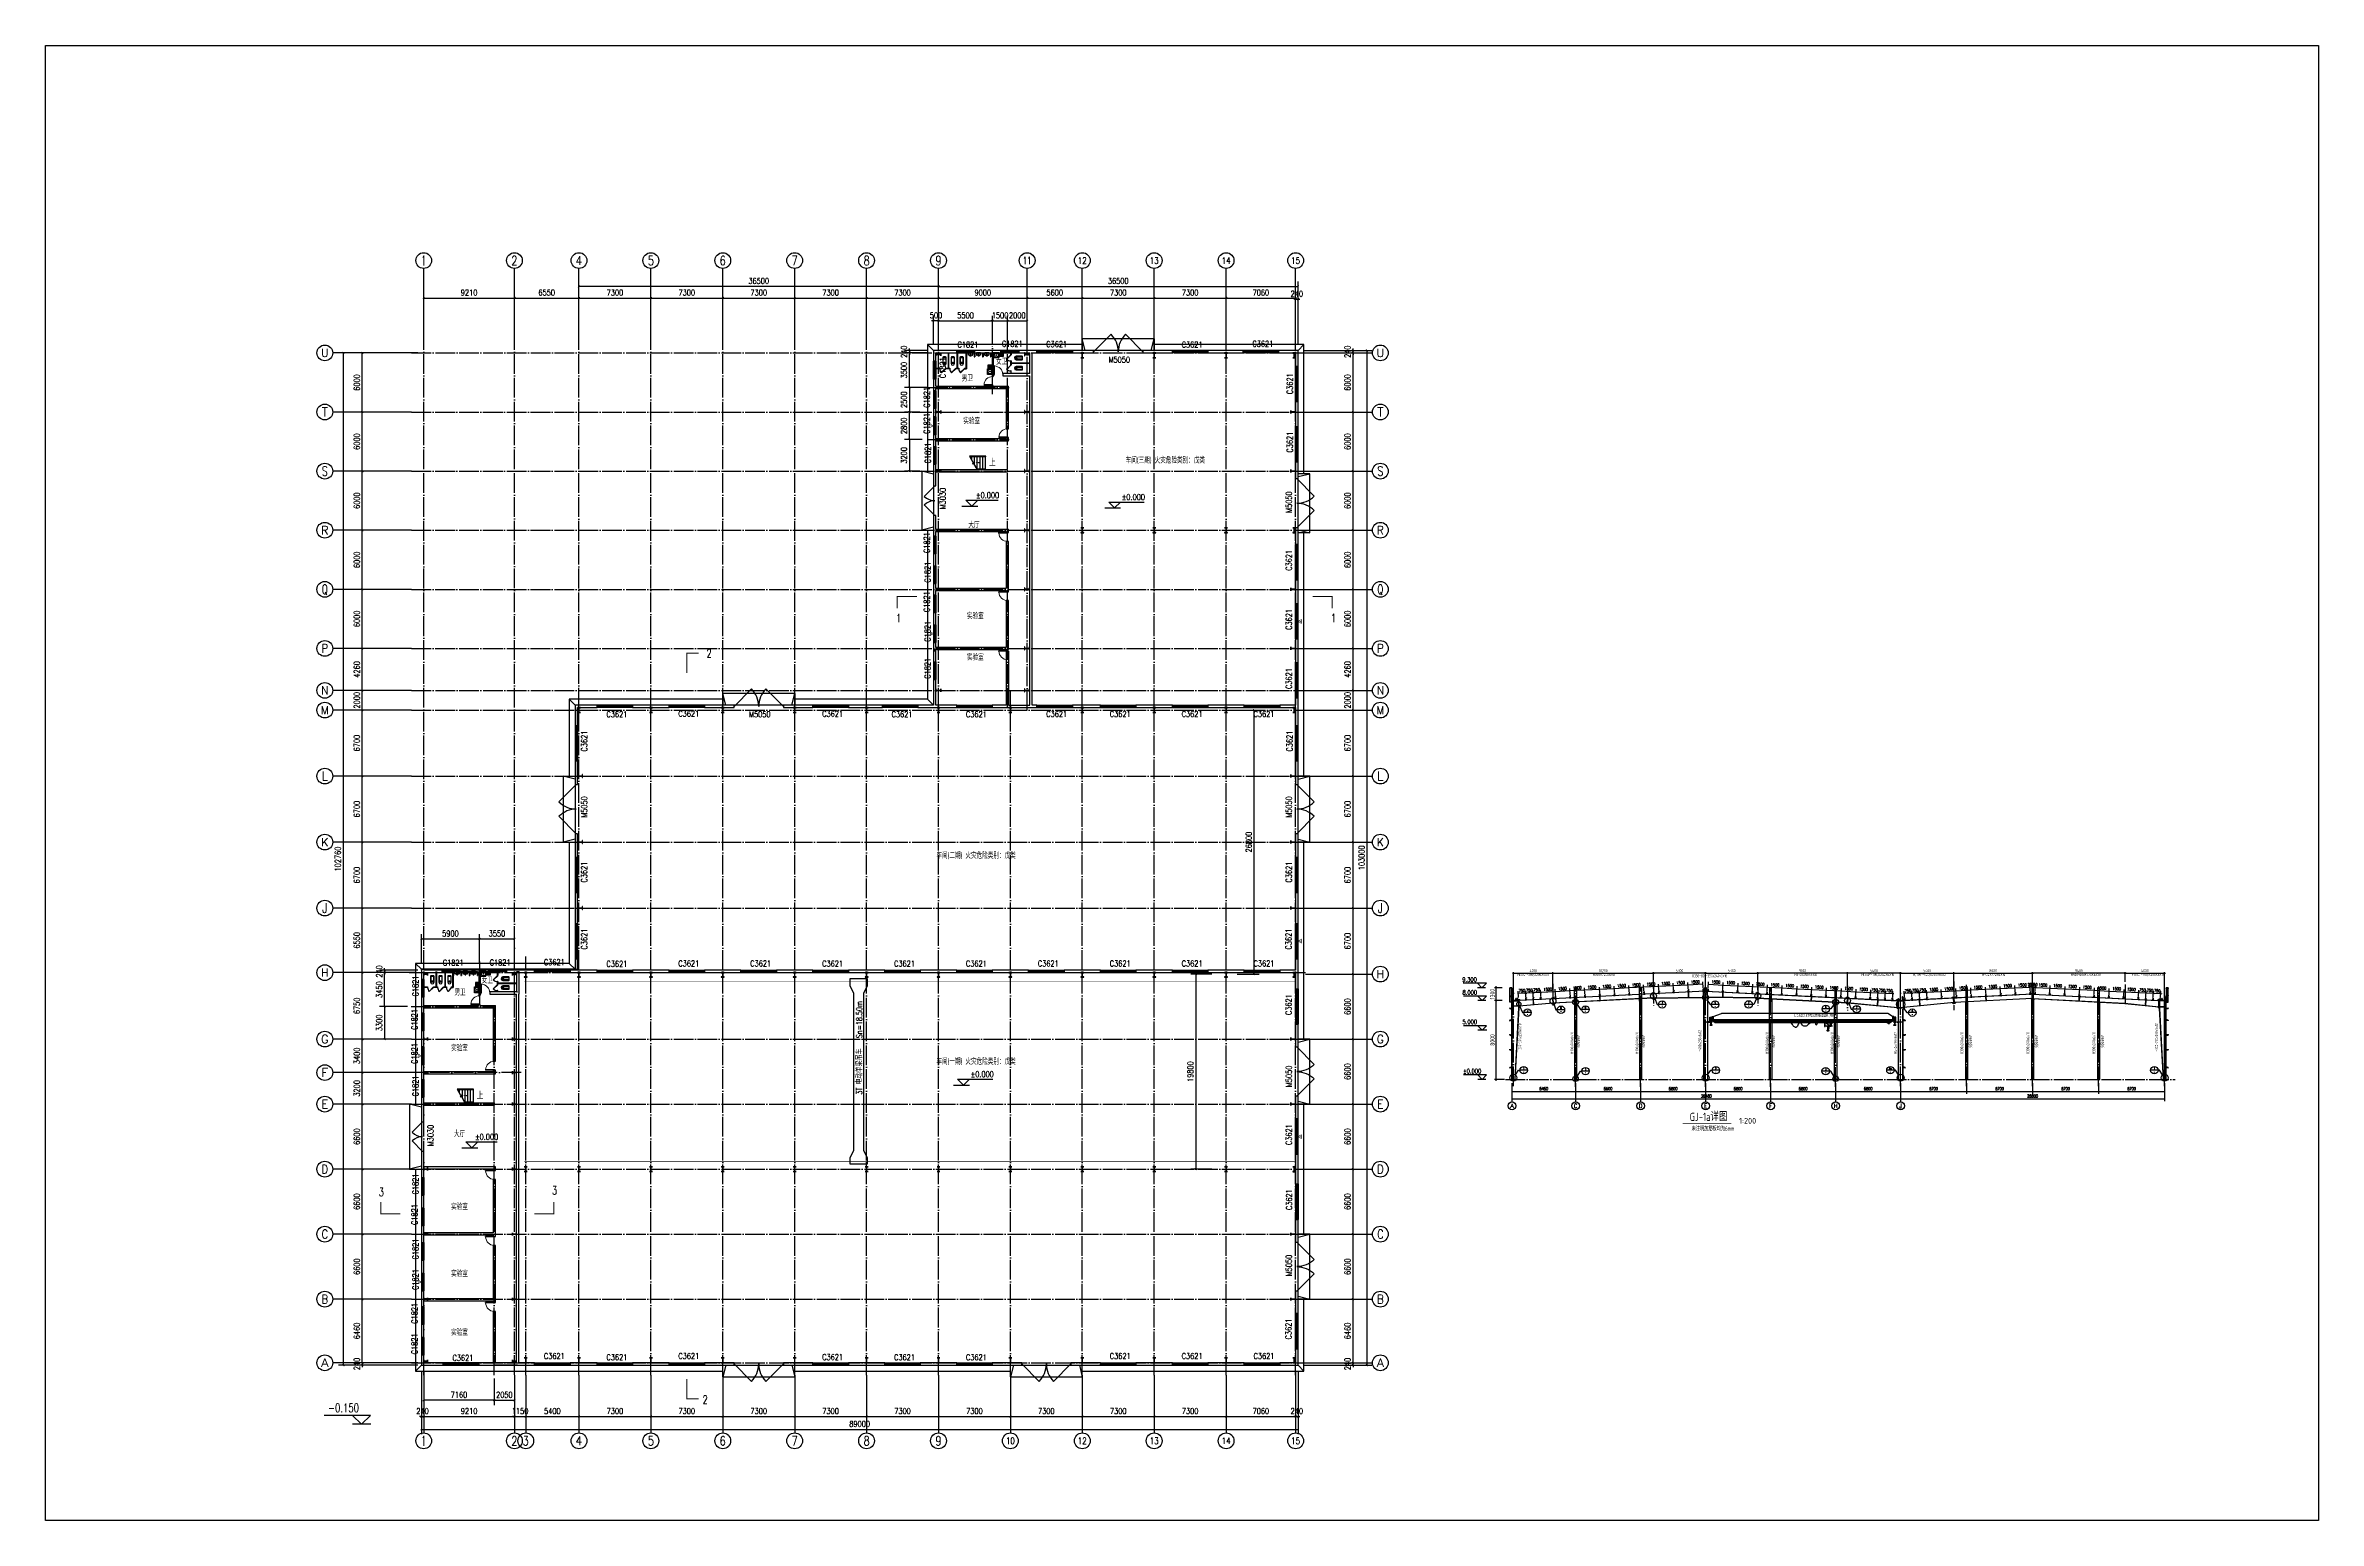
# Model space of a CAD drawing. Extents: x -89996 to 1006241, y -2176 to 440573.
# Drawn here: x 229261 to 460032, y 290827 to 440573 of the extents above; entities that cross this region are included whole.
import ezdxf
from ezdxf.enums import TextEntityAlignment as Align

# ---------------------------------------------------------------- set-up
doc = ezdxf.new("R2010")
doc.units = 0
doc.header["$LTSCALE"] = 1000
doc.header["$MEASUREMENT"] = 0
doc.linetypes.add('DASH', pattern=[0.35, 0.25, -0.1])
doc.linetypes.add('DOTE', pattern=[2.42, 2, -0.2, 0.02, -0.2])
for name, color, linetype in [('14', 2, 'Continuous'), ('AXIS', 3, 'Continuous'), ('AXIS_DIM', 3, 'Continuous'), ('AXIS_TEXT', 7, 'Continuous'), ('DIM1', 6, 'Continuous'), ('DIM_ELEV', 3, 'Continuous'), ('DIM_SYMB', 3, 'Continuous'), ('DOTE', 1, 'DOTE'), ('GL', 150, 'Continuous'), ('GROUND', 2, 'Continuous'), ('GZ', 50, 'Continuous'), ('LT', 27, 'Continuous'), ('LVTRY', 6, 'Continuous'), ('PUB_TEXT', 7, 'Continuous'), ('PZ', 202, 'Continuous'), ('REIN', 1, 'Continuous'), ('ROOM_TEXT_C', 4, 'Continuous'), ('STAIR', 2, 'Continuous'), ('TEXT', 7, 'Continuous'), ('WALL', 9, 'Continuous'), ('WINDOW', 4, 'Continuous'), ('WINDOW_TEXT', 7, 'Continuous'), ('吊车', 221, 'Continuous'), ('天沟', 2, 'Continuous'), ('柱子', 30, 'Continuous')]:
    doc.layers.add(name, color=color, linetype=linetype)
doc.styles.add('_TCH_AXIS', font='COMPLEX', dxfattribs={"bigfont": 'GBCBIG'})
doc.styles.add('_TCH_DIM', font='SIMPLEX', dxfattribs={"bigfont": 'GBCBIG'})
doc.styles.add('_TCH_DIM_T3', font='SIMPLEX', dxfattribs={"width": 0.705882, "bigfont": 'GBCBIG'})
doc.styles.add('_TCH_LABEL', font='COMPLEX', dxfattribs={"bigfont": 'GBCBIG'})
doc.styles.add('_TCH_WINDOW', font='SIMPLEX', dxfattribs={"height": 3.5, "bigfont": 'GBCBIG'})
doc.styles.add('C', font='tssdeng.shx', dxfattribs={"height": 3, "bigfont": 'tssdchn.shx'})
doc.styles.add('COMPLEX', font='COMPLEX')
doc.styles.add('HZTXT', font='romans.shx', dxfattribs={"width": 0.75, "height": 300, "bigfont": 'HZTXT.shx'})
doc.styles.get("Standard").update_dxf_attribs({"font": 'gbenor.shx', "bigfont": 'gbcbig.shx'})
doc.styles.add('TSSD_Dimension', font='Tssdeng.shx', dxfattribs={"width": 0.8, "bigfont": 'hztxt.shx'})
doc.styles.add('TSSD_Norm', font='tssdeng.shx', dxfattribs={"bigfont": 'hztxt.shx'})
doc.dimstyles.new('_TCH_ARCH&&100', dxfattribs={"dimtxt": 297.5, "dimasz": 100, "dimexe": 250, "dimexo": 300, "dimgap": 126.25, "dimtad": 1, "dimdec": 0, "dimzin": 0, "dimdsep": 46, "dimtxsty": '_TCH_DIM_T3', "dimblk": 'ARCHTICK', "dimcen": 0.09, "dimclrt": 7, "dimazin": 2, "dimtfac": 1, "dimtdec": 0, "dimtix": 1, "dimtmove": 2, "dimatfit": 3, "dimfxl": 0, "dimtolj": 1, "dimtzin": 0, "dimarcsym": 0})
doc.dimstyles.new('_TCH_ARCH&&200', dxfattribs={"dimtxt": 595, "dimasz": 200, "dimexe": 500, "dimexo": 600, "dimgap": 252.5, "dimtad": 1, "dimdec": 0, "dimzin": 0, "dimdsep": 46, "dimtxsty": '_TCH_DIM_T3', "dimblk": 'ARCHTICK', "dimcen": 0.09, "dimclrt": 7, "dimazin": 2, "dimtfac": 1, "dimtdec": 0, "dimtix": 1, "dimtmove": 2, "dimatfit": 3, "dimfxl": 0, "dimtolj": 1, "dimtzin": 0, "dimarcsym": 0})
doc.dimstyles.new('TCH-200-1', dxfattribs={"dimtxt": 595, "dimasz": 200, "dimexe": 500, "dimexo": 600, "dimgap": 252.5, "dimtad": 1, "dimdec": 0, "dimzin": 0, "dimdsep": 46, "dimtxsty": '_TCH_DIM_T3', "dimblk": 'ARCHTICK', "dimcen": 0.09, "dimclrd": 3, "dimclre": 3, "dimclrt": 7, "dimazin": 2, "dimtfac": 1, "dimtdec": 0, "dimtix": 1, "dimtmove": 2, "dimatfit": 3, "dimfxl": 0, "dimtolj": 1, "dimtzin": 0, "dimarcsym": 0})
doc.dimstyles.new('TCH_100_1', dxfattribs={"dimtxt": 297.5, "dimasz": 100, "dimexe": 250, "dimexo": 300, "dimgap": 126.25, "dimtad": 1, "dimdec": 0, "dimzin": 0, "dimdsep": 46, "dimtxsty": '_TCH_DIM_T3', "dimblk": 'ARCHTICK', "dimcen": 0.09, "dimclrd": 126, "dimclre": 126, "dimclrt": 7, "dimazin": 2, "dimtfac": 1, "dimtdec": 0, "dimtix": 1, "dimtmove": 2, "dimatfit": 3, "dimfxl": 0, "dimtolj": 1, "dimtzin": 0, "dimarcsym": 0})
doc.dimstyles.new('TSSD_100_100', dxfattribs={"dimtxt": 300, "dimasz": 100, "dimexe": 100, "dimexo": 250, "dimgap": 100, "dimtad": 1, "dimdec": 0, "dimzin": 0, "dimdsep": 46, "dimtxsty": 'TSSD_Dimension', "dimblk": 'ARCHTICK', "dimcen": 0, "dimdle": 100, "dimclrt": 7, "dimadec": 0, "dimazin": 0, "dimtfac": 1, "dimtdec": 0, "dimtix": 1, "dimtmove": 2, "dimatfit": 3, "dimfxl": 0, "dimtolj": 1, "dimtzin": 0, "dimarcsym": 0})
doc.dimstyles.new('TSSD_100_150', dxfattribs={"dimtxt": 450, "dimasz": 150, "dimexe": 150, "dimexo": 375, "dimgap": 150, "dimtad": 1, "dimdec": 0, "dimzin": 0, "dimdsep": 46, "dimtxsty": 'TSSD_Dimension', "dimblk": 'ARCHTICK', "dimcen": 0, "dimdle": 150, "dimclrt": 7, "dimadec": 0, "dimazin": 0, "dimtfac": 1, "dimtdec": 0, "dimtix": 1, "dimtmove": 2, "dimatfit": 3, "dimfxl": 0, "dimtolj": 1, "dimtzin": 0, "dimarcsym": 0})

# ---------------------------------------------------------------- blocks, each defined once
blk = doc.blocks.new('_ArchTick')
at = {"color": 0, "linetype": 'ByBlock', "const_width": 0.4}
blk.add_lwpolyline([(-0.5, -0.5), (0.5, 0.5)], dxfattribs=at)
blk = doc.blocks.new('*D1222')
at = {"layer": 'AXIS_DIM', "color": 0, "lineweight": -2, "transparency": 16777216}
for p, q in [((377167, 344913), (376381, 344913)), ((376531, 343463), (376531, 345063)), ((376641, 343613), (376381, 343613))]:
    blk.add_line(p, q, dxfattribs=at)
at = {"layer": 'Defpoints', "color": 0, "transparency": 16777216}
for p in [(376531, 344913), (377542, 344913), (377016, 343613)]:
    blk.add_point(p, dxfattribs=at)
at = {"layer": 'AXIS_DIM', "color": 0, "lineweight": -2, "transparency": 16777216, "xscale": 150, "yscale": 150, "zscale": 150}
for p, rotation in [((376531, 344913), 90), ((376531, 343613), 270)]:
    blk.add_blockref('_ArchTick', p, dxfattribs=dict(at, rotation=rotation))
at = {"layer": 'AXIS_DIM', "color": 7, "transparency": 16777216, "insert": (376156, 344263), "char_height": 450, "attachment_point": 5, "rotation": 90, "style": 'TSSD_Dimension'}
blk.add_mtext('\\A1;1300', dxfattribs=at)
blk = doc.blocks.new('*D1223')
at = {"layer": 'AXIS_DIM', "color": 0, "lineweight": -2, "transparency": 16777216}
for p, q in [((377167, 343613), (376381, 343613)), ((376531, 335463), (376531, 343763)), ((377386, 335613), (376381, 335613))]:
    blk.add_line(p, q, dxfattribs=at)
at = {"layer": 'Defpoints', "color": 0, "transparency": 16777216}
for p in [(376531, 343613), (377542, 343613), (377761, 335613)]:
    blk.add_point(p, dxfattribs=at)
at = {"layer": 'AXIS_DIM', "color": 0, "lineweight": -2, "transparency": 16777216, "xscale": 150, "yscale": 150, "zscale": 150}
for p, rotation in [((376531, 343613), 90), ((376531, 335613), 270)]:
    blk.add_blockref('_ArchTick', p, dxfattribs=dict(at, rotation=rotation))
at = {"layer": 'AXIS_DIM', "color": 7, "transparency": 16777216, "insert": (376156, 339613), "char_height": 450, "attachment_point": 5, "rotation": 90, "style": 'TSSD_Dimension'}
blk.add_mtext('\\A1;8000', dxfattribs=at)
blk = doc.blocks.new('*D1224')
at = {"layer": 'AXIS_DIM', "color": 0, "lineweight": -2, "transparency": 16777216}
for p, q in [((412304, 346396), (403005, 346396)), ((403105, 344668), (403105, 346496)), ((412204, 344644), (412204, 346496))]:
    blk.add_line(p, q, dxfattribs=at)
at = {"layer": 'Defpoints', "color": 0, "transparency": 16777216}
for p in [(403105, 346396), (403105, 344418, -2), (412204, 344394)]:
    blk.add_point(p, dxfattribs=at)
at = {"layer": 'AXIS_DIM', "color": 0, "lineweight": -2, "transparency": 16777216, "xscale": 100, "yscale": 100, "zscale": 100, "rotation": 180}
blk.add_blockref('_ArchTick', (403105, 346396), dxfattribs=at)
at = {"layer": 'AXIS_DIM', "color": 0, "lineweight": -2, "transparency": 16777216, "xscale": 100, "yscale": 100, "zscale": 100}
blk.add_blockref('_ArchTick', (412204, 346396), dxfattribs=at)
at = {"layer": 'AXIS_DIM', "color": 7, "transparency": 16777216, "insert": (407655, 346646), "char_height": 300, "attachment_point": 5, "style": 'TSSD_Dimension'}
blk.add_mtext('\\A1;9100', dxfattribs=at)
blk = doc.blocks.new('*D1225')
at = {"layer": 'AXIS_DIM', "color": 0, "lineweight": -2, "transparency": 16777216}
for p, q in [((397705, 346396), (403205, 346396)), ((397805, 344920), (397805, 346496)), ((403105, 344668), (403105, 346496))]:
    blk.add_line(p, q, dxfattribs=at)
at = {"layer": 'Defpoints', "color": 0, "transparency": 16777216}
for p in [(403105, 346396), (397805, 344670), (403105, 344418, -2)]:
    blk.add_point(p, dxfattribs=at)
at = {"layer": 'AXIS_DIM', "color": 0, "lineweight": -2, "transparency": 16777216, "xscale": 100, "yscale": 100, "zscale": 100, "rotation": 180}
blk.add_blockref('_ArchTick', (397805, 346396), dxfattribs=at)
at = {"layer": 'AXIS_DIM', "color": 0, "lineweight": -2, "transparency": 16777216, "xscale": 100, "yscale": 100, "zscale": 100}
blk.add_blockref('_ArchTick', (403105, 346396), dxfattribs=at)
at = {"layer": 'AXIS_DIM', "color": 7, "transparency": 16777216, "insert": (400455, 346646), "char_height": 300, "attachment_point": 5, "style": 'TSSD_Dimension'}
blk.add_mtext('\\A1;5300', dxfattribs=at)
blk = doc.blocks.new('4')
at = {"layer": 'LT', "color": 1, "linetype": 'Continuous'}
for p, q in [((1121054, 121886, -8), (1121014, 121884, -8)), ((1121054, 121886, -8), (1121014, 121884, -8)), ((1121058, 121794, -8), (1121019, 121792, -8)), ((1121058, 121794, -8), (1121019, 121792, -8))]:
    blk.add_line(p, q, dxfattribs=at)
at = {"layer": 'LT', "elevation": -8}
blk.add_lwpolyline([(1121032, 121929, -0.4142136), (1121041, 121940), (1121097, 121943), (1121111, 121930), (1121113, 121932), (1121098, 121946), (1121038, 121943, 0.4142136), (1121028, 121932), (1121037, 121755, -0.4142136), (1121028, 121745), (1120972, 121742), (1120958, 121755), (1120956, 121753), (1120971, 121739), (1121031, 121742, 0.4142136), (1121040, 121753), (1121032, 121929)], format="xyb", dxfattribs=at)
at = {"layer": 'LT', "elevation": -4}
for points in [[(1121032, 121924), (1121038, 121925), (1121047, 121733), (1121041, 121733)], [(1121038, 121915), (1121047, 121733), (1121117, 121736)]]:
    blk.add_lwpolyline(points, close=True, dxfattribs=at)
at = {"layer": 'LT', "color": 1, "linetype": 'Continuous'}
for points in [[(1121031, 121872, -8), (1121030, 121897, -8), (1121040, 121873, -8), (1121039, 121897, -8)], [(1121031, 121872, -8), (1121030, 121897, -8), (1121040, 121873, -8), (1121039, 121897, -8)], [(1121035, 121805, -8), (1121036, 121781, -8), (1121044, 121806, -8), (1121045, 121781, -8)], [(1121035, 121805, -8), (1121036, 121781, -8), (1121044, 121806, -8), (1121045, 121781, -8)]]:
    blk.add_solid(points, dxfattribs=at)
blk = doc.blocks.new('*D1227')
at = {"color": 126, "lineweight": -2, "transparency": 16777216}
for p, q in [((398070, 344867), (398102, 345513)), ((398090, 345263), (399588, 345188)), ((399568, 344792), (399600, 345438))]:
    blk.add_line(p, q, dxfattribs=at)
at = {"layer": 'Defpoints', "color": 0, "transparency": 16777216}
for p in [(398055, 344568, 0), (399553, 344493, 0), (399588, 345188)]:
    blk.add_point(p, dxfattribs=at)
at = {"color": 126, "lineweight": -2, "transparency": 16777216, "xscale": 100, "yscale": 100, "zscale": 100}
for p, rotation in [((398090, 345263), 177.1375947720563), ((399588, 345188), 357.1375947720563)]:
    blk.add_blockref('_ArchTick', p, dxfattribs=dict(at, rotation=rotation))
at = {"color": 7, "transparency": 16777216, "insert": (398852, 345500), "char_height": 297.5, "attachment_point": 5, "rotation": 357.13759, "style": '_TCH_DIM_T3'}
blk.add_mtext('\\A1;1500', dxfattribs=at)
blk = doc.blocks.new('*D1228')
at = {"color": 126, "lineweight": -2, "transparency": 16777216}
for p, q in [((399568, 344792), (399600, 345438)), ((399588, 345188), (401086, 345113)), ((401066, 344717), (401098, 345363))]:
    blk.add_line(p, q, dxfattribs=at)
at = {"layer": 'Defpoints', "color": 0, "transparency": 16777216}
for p in [(399553, 344493, 0), (401051, 344418, 0), (401086, 345113)]:
    blk.add_point(p, dxfattribs=at)
at = {"color": 126, "lineweight": -2, "transparency": 16777216, "xscale": 100, "yscale": 100, "zscale": 100}
for p, rotation in [((399588, 345188), 177.1375947720563), ((401086, 345113), 357.1375947720563)]:
    blk.add_blockref('_ArchTick', p, dxfattribs=dict(at, rotation=rotation))
at = {"color": 7, "transparency": 16777216, "insert": (400350, 345426), "char_height": 297.5, "attachment_point": 5, "rotation": 357.13759, "style": '_TCH_DIM_T3'}
blk.add_mtext('\\A1;1500', dxfattribs=at)
blk = doc.blocks.new('*D1229')
at = {"color": 126, "lineweight": -2, "transparency": 16777216}
for p, q in [((401066, 344717), (401098, 345363)), ((401086, 345113), (402584, 345039)), ((402564, 344643), (402596, 345288))]:
    blk.add_line(p, q, dxfattribs=at)
at = {"layer": 'Defpoints', "color": 0, "transparency": 16777216}
for p in [(401051, 344418, 0), (402549, 344343, 0), (402584, 345039)]:
    blk.add_point(p, dxfattribs=at)
at = {"color": 126, "lineweight": -2, "transparency": 16777216, "xscale": 100, "yscale": 100, "zscale": 100}
for p, rotation in [((401086, 345113), 177.1375947720563), ((402584, 345039), 357.1375947720563)]:
    blk.add_blockref('_ArchTick', p, dxfattribs=dict(at, rotation=rotation))
at = {"color": 7, "transparency": 16777216, "insert": (401849, 345351), "char_height": 297.5, "attachment_point": 5, "rotation": 357.13759, "style": '_TCH_DIM_T3'}
blk.add_mtext('\\A1;1500', dxfattribs=at)
blk = doc.blocks.new('*D1230')
at = {"color": 126, "lineweight": -2, "transparency": 16777216}
for p, q in [((402564, 344643), (402596, 345288)), ((402584, 345039), (404082, 344964)), ((404062, 344568), (404095, 345213))]:
    blk.add_line(p, q, dxfattribs=at)
at = {"layer": 'Defpoints', "color": 0, "transparency": 16777216}
for p in [(402549, 344343, 0), (404047, 344268, 0), (404082, 344964)]:
    blk.add_point(p, dxfattribs=at)
at = {"color": 126, "lineweight": -2, "transparency": 16777216, "xscale": 100, "yscale": 100, "zscale": 100}
for p, rotation in [((402584, 345039), 177.1375947720563), ((404082, 344964), 357.1375947720563)]:
    blk.add_blockref('_ArchTick', p, dxfattribs=dict(at, rotation=rotation))
at = {"color": 7, "transparency": 16777216, "insert": (403347, 345276), "char_height": 297.5, "attachment_point": 5, "rotation": 357.13759, "style": '_TCH_DIM_T3'}
blk.add_mtext('\\A1;1500', dxfattribs=at)
blk = doc.blocks.new('*D1231')
at = {"color": 126, "lineweight": -2, "transparency": 16777216}
for p, q in [((404062, 344568), (404095, 345213)), ((404082, 344964), (405580, 344889)), ((405560, 344493), (405593, 345138))]:
    blk.add_line(p, q, dxfattribs=at)
at = {"layer": 'Defpoints', "color": 0, "transparency": 16777216}
for p in [(404047, 344268, 0), (405545, 344193, 0), (405580, 344889)]:
    blk.add_point(p, dxfattribs=at)
at = {"color": 126, "lineweight": -2, "transparency": 16777216, "xscale": 100, "yscale": 100, "zscale": 100}
for p, rotation in [((404082, 344964), 177.1375947720563), ((405580, 344889), 357.1375947720563)]:
    blk.add_blockref('_ArchTick', p, dxfattribs=dict(at, rotation=rotation))
at = {"color": 7, "transparency": 16777216, "insert": (404845, 345201), "char_height": 297.5, "attachment_point": 5, "rotation": 357.13759, "style": '_TCH_DIM_T3'}
blk.add_mtext('\\A1;1500', dxfattribs=at)
blk = doc.blocks.new('*D1194')
at = {"color": 126, "lineweight": -2, "transparency": 16777216}
for p, q in [((405560, 344493), (405593, 345138)), ((405580, 344889), (407078, 344814)), ((407059, 344418), (407091, 345064))]:
    blk.add_line(p, q, dxfattribs=at)
at = {"layer": 'Defpoints', "color": 0, "transparency": 16777216}
for p in [(405545, 344193, 0), (407044, 344118, 0), (407078, 344814)]:
    blk.add_point(p, dxfattribs=at)
at = {"color": 126, "lineweight": -2, "transparency": 16777216, "xscale": 100, "yscale": 100, "zscale": 100}
for p, rotation in [((405580, 344889), 177.1375947720563), ((407078, 344814), 357.1375947720563)]:
    blk.add_blockref('_ArchTick', p, dxfattribs=dict(at, rotation=rotation))
at = {"color": 7, "transparency": 16777216, "insert": (406343, 345126), "char_height": 297.5, "attachment_point": 5, "rotation": 357.13759, "style": '_TCH_DIM_T3'}
blk.add_mtext('\\A1;1500', dxfattribs=at)
blk = doc.blocks.new('*D1195')
at = {"color": 126, "lineweight": -2, "transparency": 16777216}
for p, q in [((407059, 344418), (407091, 345064)), ((407078, 344814), (408577, 344739)), ((408557, 344343), (408589, 344989))]:
    blk.add_line(p, q, dxfattribs=at)
at = {"layer": 'Defpoints', "color": 0, "transparency": 16777216}
for p in [(407044, 344118, 0), (408542, 344043, 0), (408577, 344739)]:
    blk.add_point(p, dxfattribs=at)
at = {"color": 126, "lineweight": -2, "transparency": 16777216, "xscale": 100, "yscale": 100, "zscale": 100}
for p, rotation in [((407078, 344814), 177.1375947720563), ((408577, 344739), 357.1375947720563)]:
    blk.add_blockref('_ArchTick', p, dxfattribs=dict(at, rotation=rotation))
at = {"color": 7, "transparency": 16777216, "insert": (407841, 345051), "char_height": 297.5, "attachment_point": 5, "rotation": 357.13759, "style": '_TCH_DIM_T3'}
blk.add_mtext('\\A1;1500', dxfattribs=at)
blk = doc.blocks.new('*D1196')
at = {"color": 126, "lineweight": -2, "transparency": 16777216}
for p, q in [((408557, 344343), (408589, 344989)), ((408577, 344739), (410075, 344664)), ((410055, 344268), (410087, 344914))]:
    blk.add_line(p, q, dxfattribs=at)
at = {"layer": 'Defpoints', "color": 0, "transparency": 16777216}
for p in [(408542, 344043, 0), (410040, 343968, 0), (410075, 344664)]:
    blk.add_point(p, dxfattribs=at)
at = {"color": 126, "lineweight": -2, "transparency": 16777216, "xscale": 100, "yscale": 100, "zscale": 100}
for p, rotation in [((408577, 344739), 177.1375947720563), ((410075, 344664), 357.1375947720563)]:
    blk.add_blockref('_ArchTick', p, dxfattribs=dict(at, rotation=rotation))
at = {"color": 7, "transparency": 16777216, "insert": (409339, 344976), "char_height": 297.5, "attachment_point": 5, "rotation": 357.13759, "style": '_TCH_DIM_T3'}
blk.add_mtext('\\A1;1500', dxfattribs=at)
blk = doc.blocks.new('*D1197')
at = {"color": 126, "lineweight": -2, "transparency": 16777216}
for p, q in [((410055, 344268), (410087, 344914)), ((410075, 344664), (411573, 344589)), ((411553, 344193), (411585, 344839))]:
    blk.add_line(p, q, dxfattribs=at)
at = {"layer": 'Defpoints', "color": 0, "transparency": 16777216}
for p in [(410040, 343968, 0), (411538, 343894, 0), (411573, 344589)]:
    blk.add_point(p, dxfattribs=at)
at = {"color": 126, "lineweight": -2, "transparency": 16777216, "xscale": 100, "yscale": 100, "zscale": 100}
for p, rotation in [((410075, 344664), 177.1375947720563), ((411573, 344589), 357.1375947720563)]:
    blk.add_blockref('_ArchTick', p, dxfattribs=dict(at, rotation=rotation))
at = {"color": 7, "transparency": 16777216, "insert": (410837, 344901), "char_height": 297.5, "attachment_point": 5, "rotation": 357.13759, "style": '_TCH_DIM_T3'}
blk.add_mtext('\\A1;1500', dxfattribs=at)
blk = doc.blocks.new('*D1198')
at = {"color": 126, "lineweight": -2, "transparency": 16777216}
for p, q in [((411553, 344193), (411585, 344839)), ((411573, 344589), (413071, 344514)), ((413051, 344118), (413083, 344764))]:
    blk.add_line(p, q, dxfattribs=at)
at = {"layer": 'Defpoints', "color": 0, "transparency": 16777216}
for p in [(411538, 343894, 0), (413071, 344514), (413036, 343819, 0)]:
    blk.add_point(p, dxfattribs=at)
at = {"color": 126, "lineweight": -2, "transparency": 16777216, "xscale": 100, "yscale": 100, "zscale": 100}
for p, rotation in [((411573, 344589), 177.1375947720563), ((413071, 344514), 357.1375947720563)]:
    blk.add_blockref('_ArchTick', p, dxfattribs=dict(at, rotation=rotation))
at = {"color": 7, "transparency": 16777216, "insert": (412336, 344826), "char_height": 297.5, "attachment_point": 5, "rotation": 357.13759, "style": '_TCH_DIM_T3'}
blk.add_mtext('\\A1;1500', dxfattribs=at)
blk = doc.blocks.new('*D1199')
at = {"color": 126, "lineweight": -2, "transparency": 16777216}
for p, q in [((413051, 344118), (413083, 344764)), ((413071, 344514), (414569, 344439)), ((414549, 344043), (414581, 344689))]:
    blk.add_line(p, q, dxfattribs=at)
at = {"layer": 'Defpoints', "color": 0, "transparency": 16777216}
for p in [(414569, 344439), (413036, 343819, 0), (414534, 343744, 0)]:
    blk.add_point(p, dxfattribs=at)
at = {"color": 126, "lineweight": -2, "transparency": 16777216, "xscale": 100, "yscale": 100, "zscale": 100}
for p, rotation in [((413071, 344514), 177.1375947720563), ((414569, 344439), 357.1375947720563)]:
    blk.add_blockref('_ArchTick', p, dxfattribs=dict(at, rotation=rotation))
at = {"color": 7, "transparency": 16777216, "insert": (413834, 344751), "char_height": 297.5, "attachment_point": 5, "rotation": 357.13759, "style": '_TCH_DIM_T3'}
blk.add_mtext('\\A1;1500', dxfattribs=at)
blk = doc.blocks.new('*D1200')
at = {"color": 126, "lineweight": -2, "transparency": 16777216}
for p, q in [((414569, 344439), (414469, 344444)), ((414549, 344043), (414581, 344689)), ((414569, 344439), (415318, 344402)), ((415298, 344006), (415331, 344652)), ((415318, 344402), (415418, 344397))]:
    blk.add_line(p, q, dxfattribs=at)
at = {"layer": 'Defpoints', "color": 0, "transparency": 16777216}
for p in [(415318, 344402), (414534, 343744, 0), (415283, 343706, 0)]:
    blk.add_point(p, dxfattribs=at)
at = {"color": 126, "lineweight": -2, "transparency": 16777216, "xscale": 100, "yscale": 100, "zscale": 100}
for p, rotation in [((414569, 344439), 357.1375947720563), ((415318, 344402), 177.1375947720563)]:
    blk.add_blockref('_ArchTick', p, dxfattribs=dict(at, rotation=rotation))
at = {"color": 7, "transparency": 16777216, "insert": (414957, 344695), "char_height": 297.5, "attachment_point": 5, "rotation": 357.13759, "style": '_TCH_DIM_T3'}
blk.add_mtext('\\A1;750', dxfattribs=at)
blk = doc.blocks.new('*D1201')
at = {"color": 126, "lineweight": -2, "transparency": 16777216}
for p, q in [((415318, 344402), (415218, 344407)), ((415298, 344006), (415331, 344652)), ((415318, 344402), (416067, 344364)), ((416047, 343968), (416080, 344614)), ((416067, 344364), (416167, 344359))]:
    blk.add_line(p, q, dxfattribs=at)
at = {"layer": 'Defpoints', "color": 0, "transparency": 16777216}
for p in [(416067, 344364), (415283, 343706, 0), (416032, 343669, 0)]:
    blk.add_point(p, dxfattribs=at)
at = {"color": 126, "lineweight": -2, "transparency": 16777216, "xscale": 100, "yscale": 100, "zscale": 100}
for p, rotation in [((415318, 344402), 357.1375947720563), ((416067, 344364), 177.1375947720563)]:
    blk.add_blockref('_ArchTick', p, dxfattribs=dict(at, rotation=rotation))
at = {"color": 7, "transparency": 16777216, "insert": (415706, 344658), "char_height": 297.5, "attachment_point": 5, "rotation": 357.13759, "style": '_TCH_DIM_T3'}
blk.add_mtext('\\A1;750', dxfattribs=at)
blk = doc.blocks.new('*D1202')
at = {"color": 126, "lineweight": -2, "transparency": 16777216}
for p, q in [((416067, 344364), (415967, 344369)), ((416047, 343968), (416080, 344614)), ((416067, 344364), (416816, 344327)), ((416796, 343931), (416829, 344577)), ((416816, 344327), (416916, 344322))]:
    blk.add_line(p, q, dxfattribs=at)
at = {"layer": 'Defpoints', "color": 0, "transparency": 16777216}
for p in [(416816, 344327), (416032, 343669, 0), (416781, 343631, 0)]:
    blk.add_point(p, dxfattribs=at)
at = {"color": 126, "lineweight": -2, "transparency": 16777216, "xscale": 100, "yscale": 100, "zscale": 100}
for p, rotation in [((416067, 344364), 357.1375947720563), ((416816, 344327), 177.1375947720563)]:
    blk.add_blockref('_ArchTick', p, dxfattribs=dict(at, rotation=rotation))
at = {"color": 7, "transparency": 16777216, "insert": (416455, 344620), "char_height": 297.5, "attachment_point": 5, "rotation": 357.13759, "style": '_TCH_DIM_T3'}
blk.add_mtext('\\A1;750', dxfattribs=at)
blk = doc.blocks.new('*D1203')
at = {"layer": 'AXIS_DIM', "color": 0, "lineweight": -2, "transparency": 16777216}
for p, q in [((417704, 346396), (412104, 346396)), ((412204, 344644), (412204, 346496)), ((417604, 344120), (417604, 346496))]:
    blk.add_line(p, q, dxfattribs=at)
at = {"layer": 'Defpoints', "color": 0, "transparency": 16777216}
for p in [(412204, 346396), (412204, 344394, -4), (417604, 343870)]:
    blk.add_point(p, dxfattribs=at)
at = {"layer": 'AXIS_DIM', "color": 0, "lineweight": -2, "transparency": 16777216, "xscale": 100, "yscale": 100, "zscale": 100, "rotation": 180}
blk.add_blockref('_ArchTick', (412204, 346396), dxfattribs=at)
at = {"layer": 'AXIS_DIM', "color": 0, "lineweight": -2, "transparency": 16777216, "xscale": 100, "yscale": 100, "zscale": 100}
blk.add_blockref('_ArchTick', (417604, 346396), dxfattribs=at)
at = {"layer": 'AXIS_DIM', "color": 7, "transparency": 16777216, "insert": (414904, 346646), "char_height": 300, "attachment_point": 5, "style": 'TSSD_Dimension'}
blk.add_mtext('\\A1;5400', dxfattribs=at)
blk = doc.blocks.new('*D1204')
at = {"layer": 'AXIS_DIM', "color": 0, "lineweight": -2, "transparency": 16777216}
for p, q in [((382205, 346396), (392605, 346396)), ((382305, 344683), (382305, 346496)), ((392505, 344827), (392505, 346496))]:
    blk.add_line(p, q, dxfattribs=at)
at = {"layer": 'Defpoints', "color": 0, "transparency": 16777216}
for p in [(392505, 346396), (382305, 344433, -3), (392505, 344577, 4)]:
    blk.add_point(p, dxfattribs=at)
at = {"layer": 'AXIS_DIM', "color": 0, "lineweight": -2, "transparency": 16777216, "xscale": 100, "yscale": 100, "zscale": 100, "rotation": 180}
blk.add_blockref('_ArchTick', (382305, 346396), dxfattribs=at)
at = {"layer": 'AXIS_DIM', "color": 0, "lineweight": -2, "transparency": 16777216, "xscale": 100, "yscale": 100, "zscale": 100}
blk.add_blockref('_ArchTick', (392505, 346396), dxfattribs=at)
at = {"layer": 'AXIS_DIM', "color": 7, "transparency": 16777216, "insert": (387405, 346646), "char_height": 300, "attachment_point": 5, "style": 'TSSD_Dimension'}
blk.add_mtext('\\A1;10200', dxfattribs=at)
blk = doc.blocks.new('*D1205')
at = {"layer": 'AXIS_DIM', "color": 0, "lineweight": -2, "transparency": 16777216}
for p, q in [((397905, 346396), (392405, 346396)), ((392505, 344827), (392505, 346496)), ((397805, 344920), (397805, 346496))]:
    blk.add_line(p, q, dxfattribs=at)
at = {"layer": 'Defpoints', "color": 0, "transparency": 16777216}
for p in [(392505, 346396), (392505, 344577, 4), (397805, 344670)]:
    blk.add_point(p, dxfattribs=at)
at = {"layer": 'AXIS_DIM', "color": 0, "lineweight": -2, "transparency": 16777216, "xscale": 100, "yscale": 100, "zscale": 100, "rotation": 180}
blk.add_blockref('_ArchTick', (392505, 346396), dxfattribs=at)
at = {"layer": 'AXIS_DIM', "color": 0, "lineweight": -2, "transparency": 16777216, "xscale": 100, "yscale": 100, "zscale": 100}
blk.add_blockref('_ArchTick', (397805, 346396), dxfattribs=at)
at = {"layer": 'AXIS_DIM', "color": 7, "transparency": 16777216, "insert": (395155, 346646), "char_height": 300, "attachment_point": 5, "style": 'TSSD_Dimension'}
blk.add_mtext('\\A1;5300', dxfattribs=at)
blk = doc.blocks.new('*D1207')
at = {"color": 126, "lineweight": -2, "transparency": 16777216}
for p, q in [((396042, 344792), (396009, 345438)), ((397520, 345263), (396022, 345188)), ((397540, 344867), (397507, 345513))]:
    blk.add_line(p, q, dxfattribs=at)
at = {"layer": 'Defpoints', "color": 0, "transparency": 16777216}
for p in [(396022, 345188), (396057, 344493, 0), (397555, 344568, 0)]:
    blk.add_point(p, dxfattribs=at)
at = {"color": 126, "lineweight": -2, "transparency": 16777216, "xscale": 100, "yscale": 100, "zscale": 100}
for p, rotation in [((396022, 345188), 182.8624052246129), ((397520, 345263), 2.86240522461287)]:
    blk.add_blockref('_ArchTick', p, dxfattribs=dict(at, rotation=rotation))
at = {"color": 7, "transparency": 16777216, "insert": (396757, 345500), "char_height": 297.5, "attachment_point": 5, "rotation": 2.86241, "style": '_TCH_DIM_T3'}
blk.add_mtext('\\A1;1500', dxfattribs=at)
blk = doc.blocks.new('*D1208')
at = {"color": 126, "lineweight": -2, "transparency": 16777216}
for p, q in [((394543, 344717), (394511, 345363)), ((396022, 345188), (394524, 345113)), ((396042, 344792), (396009, 345438))]:
    blk.add_line(p, q, dxfattribs=at)
at = {"layer": 'Defpoints', "color": 0, "transparency": 16777216}
for p in [(394524, 345113), (394558, 344418, 0), (396057, 344493, 0)]:
    blk.add_point(p, dxfattribs=at)
at = {"color": 126, "lineweight": -2, "transparency": 16777216, "xscale": 100, "yscale": 100, "zscale": 100}
for p, rotation in [((394524, 345113), 182.8624052246129), ((396022, 345188), 2.86240522461287)]:
    blk.add_blockref('_ArchTick', p, dxfattribs=dict(at, rotation=rotation))
at = {"color": 7, "transparency": 16777216, "insert": (395259, 345426), "char_height": 297.5, "attachment_point": 5, "rotation": 2.86241, "style": '_TCH_DIM_T3'}
blk.add_mtext('\\A1;1500', dxfattribs=at)
blk = doc.blocks.new('*D1209')
at = {"color": 126, "lineweight": -2, "transparency": 16777216}
for p, q in [((393045, 344643), (393013, 345288)), ((394524, 345113), (393026, 345039)), ((394543, 344717), (394511, 345363))]:
    blk.add_line(p, q, dxfattribs=at)
at = {"layer": 'Defpoints', "color": 0, "transparency": 16777216}
for p in [(393026, 345039), (393060, 344343, 0), (394558, 344418, 0)]:
    blk.add_point(p, dxfattribs=at)
at = {"color": 126, "lineweight": -2, "transparency": 16777216, "xscale": 100, "yscale": 100, "zscale": 100}
for p, rotation in [((393026, 345039), 182.8624052246129), ((394524, 345113), 2.86240522461287)]:
    blk.add_blockref('_ArchTick', p, dxfattribs=dict(at, rotation=rotation))
at = {"color": 7, "transparency": 16777216, "insert": (393761, 345351), "char_height": 297.5, "attachment_point": 5, "rotation": 2.86241, "style": '_TCH_DIM_T3'}
blk.add_mtext('\\A1;1500', dxfattribs=at)
blk = doc.blocks.new('*D1210')
at = {"color": 126, "lineweight": -2, "transparency": 16777216}
for p, q in [((391547, 344568), (391515, 345213)), ((393026, 345039), (391527, 344964)), ((393045, 344643), (393013, 345288))]:
    blk.add_line(p, q, dxfattribs=at)
at = {"layer": 'Defpoints', "color": 0, "transparency": 16777216}
for p in [(391527, 344964), (391562, 344268, 0), (393060, 344343, 0)]:
    blk.add_point(p, dxfattribs=at)
at = {"color": 126, "lineweight": -2, "transparency": 16777216, "xscale": 100, "yscale": 100, "zscale": 100}
for p, rotation in [((391527, 344964), 182.8624052246129), ((393026, 345039), 2.86240522461287)]:
    blk.add_blockref('_ArchTick', p, dxfattribs=dict(at, rotation=rotation))
at = {"color": 7, "transparency": 16777216, "insert": (392263, 345276), "char_height": 297.5, "attachment_point": 5, "rotation": 2.86241, "style": '_TCH_DIM_T3'}
blk.add_mtext('\\A1;1500', dxfattribs=at)
blk = doc.blocks.new('*D1211')
at = {"color": 126, "lineweight": -2, "transparency": 16777216}
for p, q in [((390049, 344493), (390017, 345138)), ((391527, 344964), (390029, 344889)), ((391547, 344568), (391515, 345213))]:
    blk.add_line(p, q, dxfattribs=at)
at = {"layer": 'Defpoints', "color": 0, "transparency": 16777216}
for p in [(390029, 344889), (390064, 344193, 0), (391562, 344268, 0)]:
    blk.add_point(p, dxfattribs=at)
at = {"color": 126, "lineweight": -2, "transparency": 16777216, "xscale": 100, "yscale": 100, "zscale": 100}
for p, rotation in [((390029, 344889), 182.8624052246129), ((391527, 344964), 2.86240522461287)]:
    blk.add_blockref('_ArchTick', p, dxfattribs=dict(at, rotation=rotation))
at = {"color": 7, "transparency": 16777216, "insert": (390765, 345201), "char_height": 297.5, "attachment_point": 5, "rotation": 2.86241, "style": '_TCH_DIM_T3'}
blk.add_mtext('\\A1;1500', dxfattribs=at)
blk = doc.blocks.new('*D1212')
at = {"color": 126, "lineweight": -2, "transparency": 16777216}
for p, q in [((388551, 344418), (388519, 345064)), ((390029, 344889), (388531, 344814)), ((390049, 344493), (390017, 345138))]:
    blk.add_line(p, q, dxfattribs=at)
at = {"layer": 'Defpoints', "color": 0, "transparency": 16777216}
for p in [(388531, 344814), (388566, 344118, 0), (390064, 344193, 0)]:
    blk.add_point(p, dxfattribs=at)
at = {"color": 126, "lineweight": -2, "transparency": 16777216, "xscale": 100, "yscale": 100, "zscale": 100}
for p, rotation in [((388531, 344814), 182.8624052246129), ((390029, 344889), 2.86240522461287)]:
    blk.add_blockref('_ArchTick', p, dxfattribs=dict(at, rotation=rotation))
at = {"color": 7, "transparency": 16777216, "insert": (389266, 345126), "char_height": 297.5, "attachment_point": 5, "rotation": 2.86241, "style": '_TCH_DIM_T3'}
blk.add_mtext('\\A1;1500', dxfattribs=at)
blk = doc.blocks.new('*D1213')
at = {"color": 126, "lineweight": -2, "transparency": 16777216}
for p, q in [((387052, 344343), (387020, 344989)), ((388531, 344814), (387033, 344739)), ((388551, 344418), (388519, 345064))]:
    blk.add_line(p, q, dxfattribs=at)
at = {"layer": 'Defpoints', "color": 0, "transparency": 16777216}
for p in [(387033, 344739), (387067, 344043, 0), (388566, 344118, 0)]:
    blk.add_point(p, dxfattribs=at)
at = {"color": 126, "lineweight": -2, "transparency": 16777216, "xscale": 100, "yscale": 100, "zscale": 100}
for p, rotation in [((387033, 344739), 182.8624052246129), ((388531, 344814), 2.86240522461287)]:
    blk.add_blockref('_ArchTick', p, dxfattribs=dict(at, rotation=rotation))
at = {"color": 7, "transparency": 16777216, "insert": (387768, 345051), "char_height": 297.5, "attachment_point": 5, "rotation": 2.86241, "style": '_TCH_DIM_T3'}
blk.add_mtext('\\A1;1500', dxfattribs=at)
blk = doc.blocks.new('*D1214')
at = {"color": 126, "lineweight": -2, "transparency": 16777216}
for p, q in [((385555, 344268), (385522, 344914)), ((387033, 344739), (385535, 344664)), ((387052, 344343), (387020, 344989))]:
    blk.add_line(p, q, dxfattribs=at)
at = {"layer": 'Defpoints', "color": 0, "transparency": 16777216}
for p in [(385535, 344664), (385570, 343968, 0), (387067, 344043, 0)]:
    blk.add_point(p, dxfattribs=at)
at = {"color": 126, "lineweight": -2, "transparency": 16777216, "xscale": 100, "yscale": 100, "zscale": 100}
for p, rotation in [((385535, 344664), 182.8624052246129), ((387033, 344739), 2.86240522461287)]:
    blk.add_blockref('_ArchTick', p, dxfattribs=dict(at, rotation=rotation))
at = {"color": 7, "transparency": 16777216, "insert": (386270, 344976), "char_height": 297.5, "attachment_point": 5, "rotation": 2.86241, "style": '_TCH_DIM_T3'}
blk.add_mtext('\\A1;1500', dxfattribs=at)
blk = doc.blocks.new('*D1215')
at = {"color": 126, "lineweight": -2, "transparency": 16777216}
for p, q in [((384057, 344193), (384024, 344839)), ((385535, 344664), (384037, 344589)), ((385555, 344268), (385522, 344914))]:
    blk.add_line(p, q, dxfattribs=at)
at = {"layer": 'Defpoints', "color": 0, "transparency": 16777216}
for p in [(384037, 344589), (384072, 343894, 0), (385570, 343968, 0)]:
    blk.add_point(p, dxfattribs=at)
at = {"color": 126, "lineweight": -2, "transparency": 16777216, "xscale": 100, "yscale": 100, "zscale": 100}
for p, rotation in [((384037, 344589), 182.8624052246129), ((385535, 344664), 2.86240522461287)]:
    blk.add_blockref('_ArchTick', p, dxfattribs=dict(at, rotation=rotation))
at = {"color": 7, "transparency": 16777216, "insert": (384772, 344901), "char_height": 297.5, "attachment_point": 5, "rotation": 2.86241, "style": '_TCH_DIM_T3'}
blk.add_mtext('\\A1;1500', dxfattribs=at)
blk = doc.blocks.new('*D1216')
at = {"color": 126, "lineweight": -2, "transparency": 16777216}
for p, q in [((382558, 344118), (382526, 344764)), ((384037, 344589), (382539, 344514)), ((384057, 344193), (384024, 344839))]:
    blk.add_line(p, q, dxfattribs=at)
at = {"layer": 'Defpoints', "color": 0, "transparency": 16777216}
for p in [(382539, 344514), (384072, 343894, 0), (382573, 343819, 0)]:
    blk.add_point(p, dxfattribs=at)
at = {"color": 126, "lineweight": -2, "transparency": 16777216, "xscale": 100, "yscale": 100, "zscale": 100}
for p, rotation in [((382539, 344514), 182.8624052246129), ((384037, 344589), 2.86240522461287)]:
    blk.add_blockref('_ArchTick', p, dxfattribs=dict(at, rotation=rotation))
at = {"color": 7, "transparency": 16777216, "insert": (383274, 344826), "char_height": 297.5, "attachment_point": 5, "rotation": 2.86241, "style": '_TCH_DIM_T3'}
blk.add_mtext('\\A1;1500', dxfattribs=at)
blk = doc.blocks.new('*D1217')
at = {"color": 126, "lineweight": -2, "transparency": 16777216}
for p, q in [((381060, 344043), (381028, 344689)), ((382539, 344514), (381041, 344439)), ((382558, 344118), (382526, 344764))]:
    blk.add_line(p, q, dxfattribs=at)
at = {"layer": 'Defpoints', "color": 0, "transparency": 16777216}
for p in [(381041, 344439), (381075, 343744, 0), (382573, 343819, 0)]:
    blk.add_point(p, dxfattribs=at)
at = {"color": 126, "lineweight": -2, "transparency": 16777216, "xscale": 100, "yscale": 100, "zscale": 100}
for p, rotation in [((381041, 344439), 182.8624052246129), ((382539, 344514), 2.86240522461287)]:
    blk.add_blockref('_ArchTick', p, dxfattribs=dict(at, rotation=rotation))
at = {"color": 7, "transparency": 16777216, "insert": (381776, 344751), "char_height": 297.5, "attachment_point": 5, "rotation": 2.86241, "style": '_TCH_DIM_T3'}
blk.add_mtext('\\A1;1500', dxfattribs=at)
blk = doc.blocks.new('*D1218')
at = {"color": 126, "lineweight": -2, "transparency": 16777216}
for p, q in [((380291, 344402), (380192, 344397)), ((380311, 344006), (380279, 344652)), ((381041, 344439), (380291, 344402)), ((381060, 344043), (381028, 344689)), ((381041, 344439), (381140, 344444))]:
    blk.add_line(p, q, dxfattribs=at)
at = {"layer": 'Defpoints', "color": 0, "transparency": 16777216}
for p in [(380291, 344402), (380326, 343706, 0), (381075, 343744, 0)]:
    blk.add_point(p, dxfattribs=at)
at = {"color": 126, "lineweight": -2, "transparency": 16777216, "xscale": 100, "yscale": 100, "zscale": 100}
for p, rotation in [((380291, 344402), 2.862405224612851), ((381041, 344439), 182.8624052246129)]:
    blk.add_blockref('_ArchTick', p, dxfattribs=dict(at, rotation=rotation))
at = {"color": 7, "transparency": 16777216, "insert": (380652, 344695), "char_height": 297.5, "attachment_point": 5, "rotation": 2.86241, "style": '_TCH_DIM_T3'}
blk.add_mtext('\\A1;750', dxfattribs=at)
blk = doc.blocks.new('*D1219')
at = {"color": 126, "lineweight": -2, "transparency": 16777216}
for p, q in [((379542, 344364), (379443, 344359)), ((379562, 343968), (379530, 344614)), ((380291, 344402), (379542, 344364)), ((380311, 344006), (380279, 344652)), ((380291, 344402), (380391, 344407))]:
    blk.add_line(p, q, dxfattribs=at)
at = {"layer": 'Defpoints', "color": 0, "transparency": 16777216}
for p in [(379542, 344364), (379577, 343669, 0), (380326, 343706, 0)]:
    blk.add_point(p, dxfattribs=at)
at = {"color": 126, "lineweight": -2, "transparency": 16777216, "xscale": 100, "yscale": 100, "zscale": 100}
for p, rotation in [((379542, 344364), 2.862405224612851), ((380291, 344402), 182.8624052246129)]:
    blk.add_blockref('_ArchTick', p, dxfattribs=dict(at, rotation=rotation))
at = {"color": 7, "transparency": 16777216, "insert": (379903, 344658), "char_height": 297.5, "attachment_point": 5, "rotation": 2.86241, "style": '_TCH_DIM_T3'}
blk.add_mtext('\\A1;750', dxfattribs=at)
blk = doc.blocks.new('*D1220')
at = {"color": 126, "lineweight": -2, "transparency": 16777216}
for p, q in [((378793, 344327), (378693, 344322)), ((378813, 343931), (378781, 344577)), ((379542, 344364), (378793, 344327)), ((379562, 343968), (379530, 344614)), ((379542, 344364), (379642, 344369))]:
    blk.add_line(p, q, dxfattribs=at)
at = {"layer": 'Defpoints', "color": 0, "transparency": 16777216}
for p in [(378793, 344327), (378828, 343631, 0), (379577, 343669, 0)]:
    blk.add_point(p, dxfattribs=at)
at = {"color": 126, "lineweight": -2, "transparency": 16777216, "xscale": 100, "yscale": 100, "zscale": 100}
for p, rotation in [((378793, 344327), 2.862405224612851), ((379542, 344364), 182.8624052246129)]:
    blk.add_blockref('_ArchTick', p, dxfattribs=dict(at, rotation=rotation))
at = {"color": 7, "transparency": 16777216, "insert": (379154, 344620), "char_height": 297.5, "attachment_point": 5, "rotation": 2.86241, "style": '_TCH_DIM_T3'}
blk.add_mtext('\\A1;750', dxfattribs=at)
blk = doc.blocks.new('*D1221')
at = {"layer": 'AXIS_DIM', "color": 0, "lineweight": -2, "transparency": 16777216}
for p, q in [((378195, 346396), (382405, 346396)), ((378295, 344059), (378295, 346496)), ((382305, 344683), (382305, 346496))]:
    blk.add_line(p, q, dxfattribs=at)
at = {"layer": 'Defpoints', "color": 0, "transparency": 16777216}
for p in [(382305, 346396), (382305, 344433, -7), (378295, 343809)]:
    blk.add_point(p, dxfattribs=at)
at = {"layer": 'AXIS_DIM', "color": 0, "lineweight": -2, "transparency": 16777216, "xscale": 100, "yscale": 100, "zscale": 100, "rotation": 180}
blk.add_blockref('_ArchTick', (378295, 346396), dxfattribs=at)
at = {"layer": 'AXIS_DIM', "color": 0, "lineweight": -2, "transparency": 16777216, "xscale": 100, "yscale": 100, "zscale": 100}
blk.add_blockref('_ArchTick', (382305, 346396), dxfattribs=at)
at = {"layer": 'AXIS_DIM', "color": 7, "transparency": 16777216, "insert": (380300, 346646), "char_height": 300, "attachment_point": 5, "style": 'TSSD_Dimension'}
blk.add_mtext('\\A1;4010', dxfattribs=at)
blk = doc.blocks.new('*D1232')
at = {"color": 126, "lineweight": -2, "transparency": 16777216}
for p, q in [((431269, 344556), (431301, 345201)), ((431289, 344952), (432787, 344877)), ((432768, 344481), (432800, 345126))]:
    blk.add_line(p, q, dxfattribs=at)
at = {"layer": 'Defpoints', "color": 0, "transparency": 16777216}
for p in [(431254, 344256, 0), (432753, 344181, 0), (432787, 344877)]:
    blk.add_point(p, dxfattribs=at)
at = {"color": 126, "lineweight": -2, "transparency": 16777216, "xscale": 99.99999999999999, "yscale": 99.99999999999999, "zscale": 99.99999999999999}
for p, rotation in [((431289, 344952), 177.1375947720563), ((432787, 344877), 357.1375947720563)]:
    blk.add_blockref('_ArchTick', p, dxfattribs=dict(at, rotation=rotation))
at = {"color": 7, "transparency": 16777216, "insert": (432052, 345189), "char_height": 297.5, "attachment_point": 5, "rotation": 357.13759, "style": '_TCH_DIM_T3'}
blk.add_mtext('\\A1;1500', dxfattribs=at)
blk = doc.blocks.new('*D1233')
at = {"color": 126, "lineweight": -2, "transparency": 16777216}
for p, q in [((432768, 344481), (432800, 345126)), ((432787, 344877), (434285, 344802)), ((434265, 344406), (434298, 345052))]:
    blk.add_line(p, q, dxfattribs=at)
at = {"layer": 'Defpoints', "color": 0, "transparency": 16777216}
for p in [(432753, 344181, 0), (434250, 344106, 0), (434285, 344802)]:
    blk.add_point(p, dxfattribs=at)
at = {"color": 126, "lineweight": -2, "transparency": 16777216, "xscale": 99.99999999999999, "yscale": 99.99999999999999, "zscale": 99.99999999999999}
for p, rotation in [((432787, 344877), 177.1375947720563), ((434285, 344802), 357.1375947720563)]:
    blk.add_blockref('_ArchTick', p, dxfattribs=dict(at, rotation=rotation))
at = {"color": 7, "transparency": 16777216, "insert": (433550, 345114), "char_height": 297.5, "attachment_point": 5, "rotation": 357.13759, "style": '_TCH_DIM_T3'}
blk.add_mtext('\\A1;1500', dxfattribs=at)
blk = doc.blocks.new('*D1234')
at = {"color": 126, "lineweight": -2, "transparency": 16777216}
for p, q in [((434265, 344406), (434298, 345052)), ((434285, 344802), (435783, 344727)), ((435764, 344331), (435796, 344977))]:
    blk.add_line(p, q, dxfattribs=at)
at = {"layer": 'Defpoints', "color": 0, "transparency": 16777216}
for p in [(434250, 344106, 0), (435749, 344031, 0), (435783, 344727)]:
    blk.add_point(p, dxfattribs=at)
at = {"color": 126, "lineweight": -2, "transparency": 16777216, "xscale": 99.99999999999999, "yscale": 99.99999999999999, "zscale": 99.99999999999999}
for p, rotation in [((434285, 344802), 177.1375947720563), ((435783, 344727), 357.1375947720563)]:
    blk.add_blockref('_ArchTick', p, dxfattribs=dict(at, rotation=rotation))
at = {"color": 7, "transparency": 16777216, "insert": (435048, 345039), "char_height": 297.5, "attachment_point": 5, "rotation": 357.13759, "style": '_TCH_DIM_T3'}
blk.add_mtext('\\A1;1500', dxfattribs=at)
blk = doc.blocks.new('*D1235')
at = {"color": 126, "lineweight": -2, "transparency": 16777216}
for p, q in [((435764, 344331), (435796, 344977)), ((435783, 344727), (437281, 344652)), ((437262, 344256), (437294, 344902))]:
    blk.add_line(p, q, dxfattribs=at)
at = {"layer": 'Defpoints', "color": 0, "transparency": 16777216}
for p in [(435749, 344031, 0), (437247, 343956, 0), (437281, 344652)]:
    blk.add_point(p, dxfattribs=at)
at = {"color": 126, "lineweight": -2, "transparency": 16777216, "xscale": 99.99999999999999, "yscale": 99.99999999999999, "zscale": 99.99999999999999}
for p, rotation in [((435783, 344727), 177.1375947720563), ((437281, 344652), 357.1375947720563)]:
    blk.add_blockref('_ArchTick', p, dxfattribs=dict(at, rotation=rotation))
at = {"color": 7, "transparency": 16777216, "insert": (436546, 344964), "char_height": 297.5, "attachment_point": 5, "rotation": 357.13759, "style": '_TCH_DIM_T3'}
blk.add_mtext('\\A1;1500', dxfattribs=at)
blk = doc.blocks.new('*D1236')
at = {"color": 126, "lineweight": -2, "transparency": 16777216}
for p, q in [((437262, 344256), (437294, 344902)), ((437281, 344652), (438780, 344577)), ((438760, 344181), (438792, 344827))]:
    blk.add_line(p, q, dxfattribs=at)
at = {"layer": 'Defpoints', "color": 0, "transparency": 16777216}
for p in [(437247, 343956, 0), (438745, 343882, 0), (438780, 344577)]:
    blk.add_point(p, dxfattribs=at)
at = {"color": 126, "lineweight": -2, "transparency": 16777216, "xscale": 99.99999999999999, "yscale": 99.99999999999999, "zscale": 99.99999999999999}
for p, rotation in [((437281, 344652), 177.1375947720563), ((438780, 344577), 357.1375947720563)]:
    blk.add_blockref('_ArchTick', p, dxfattribs=dict(at, rotation=rotation))
at = {"color": 7, "transparency": 16777216, "insert": (438044, 344889), "char_height": 297.5, "attachment_point": 5, "rotation": 357.13759, "style": '_TCH_DIM_T3'}
blk.add_mtext('\\A1;1500', dxfattribs=at)
blk = doc.blocks.new('*D1237')
at = {"color": 126, "lineweight": -2, "transparency": 16777216}
for p, q in [((441776, 344427), (441676, 344432)), ((441756, 344031), (441788, 344677)), ((441776, 344427), (442525, 344390)), ((442505, 343994), (442537, 344640)), ((442525, 344390), (442625, 344385))]:
    blk.add_line(p, q, dxfattribs=at)
at = {"layer": 'Defpoints', "color": 0, "transparency": 16777216}
for p in [(442525, 344390), (441741, 343732, 0), (442490, 343694, 0)]:
    blk.add_point(p, dxfattribs=at)
at = {"color": 126, "lineweight": -2, "transparency": 16777216, "xscale": 99.99999999999999, "yscale": 99.99999999999999, "zscale": 99.99999999999999}
for p, rotation in [((441776, 344427), 357.1375947720563), ((442525, 344390), 177.1375947720563)]:
    blk.add_blockref('_ArchTick', p, dxfattribs=dict(at, rotation=rotation))
at = {"color": 7, "transparency": 16777216, "insert": (442164, 344683), "char_height": 297.5, "attachment_point": 5, "rotation": 357.13759, "style": '_TCH_DIM_T3'}
blk.add_mtext('\\A1;750', dxfattribs=at)
blk = doc.blocks.new('*D1238')
at = {"color": 126, "lineweight": -2, "transparency": 16777216}
for p, q in [((442525, 344390), (442425, 344395)), ((442505, 343994), (442537, 344640)), ((442525, 344390), (443274, 344352)), ((443254, 343956), (443286, 344602)), ((443274, 344352), (443374, 344347))]:
    blk.add_line(p, q, dxfattribs=at)
at = {"layer": 'Defpoints', "color": 0, "transparency": 16777216}
for p in [(443274, 344352), (442490, 343694, 0), (443239, 343657, 0)]:
    blk.add_point(p, dxfattribs=at)
at = {"color": 126, "lineweight": -2, "transparency": 16777216, "xscale": 99.99999999999999, "yscale": 99.99999999999999, "zscale": 99.99999999999999}
for p, rotation in [((442525, 344390), 357.1375947720563), ((443274, 344352), 177.1375947720563)]:
    blk.add_blockref('_ArchTick', p, dxfattribs=dict(at, rotation=rotation))
at = {"color": 7, "transparency": 16777216, "insert": (442913, 344646), "char_height": 297.5, "attachment_point": 5, "rotation": 357.13759, "style": '_TCH_DIM_T3'}
blk.add_mtext('\\A1;750', dxfattribs=at)
blk = doc.blocks.new('*D1239')
at = {"color": 126, "lineweight": -2, "transparency": 16777216}
for p, q in [((443274, 344352), (443174, 344357)), ((443254, 343956), (443286, 344602)), ((443274, 344352), (444023, 344315)), ((444003, 343919), (444036, 344565)), ((444023, 344315), (444123, 344310))]:
    blk.add_line(p, q, dxfattribs=at)
at = {"layer": 'Defpoints', "color": 0, "transparency": 16777216}
for p in [(444023, 344315), (443239, 343657, 0), (443988, 343619, 0)]:
    blk.add_point(p, dxfattribs=at)
at = {"color": 126, "lineweight": -2, "transparency": 16777216, "xscale": 99.99999999999999, "yscale": 99.99999999999999, "zscale": 99.99999999999999}
for p, rotation in [((443274, 344352), 357.1375947720563), ((444023, 344315), 177.1375947720563)]:
    blk.add_blockref('_ArchTick', p, dxfattribs=dict(at, rotation=rotation))
at = {"color": 7, "transparency": 16777216, "insert": (443662, 344608), "char_height": 297.5, "attachment_point": 5, "rotation": 357.13759, "style": '_TCH_DIM_T3'}
blk.add_mtext('\\A1;750', dxfattribs=at)
blk = doc.blocks.new('*D1240')
at = {"color": 126, "lineweight": -2, "transparency": 16777216}
for p, q in [((438760, 344181), (438792, 344827)), ((438780, 344577), (440278, 344502)), ((440258, 344106), (440290, 344752))]:
    blk.add_line(p, q, dxfattribs=at)
at = {"layer": 'Defpoints', "color": 0, "transparency": 16777216}
for p in [(438745, 343882, 0), (440278, 344502), (440243, 343807, 0)]:
    blk.add_point(p, dxfattribs=at)
at = {"color": 126, "lineweight": -2, "transparency": 16777216, "xscale": 99.99999999999999, "yscale": 99.99999999999999, "zscale": 99.99999999999999}
for p, rotation in [((438780, 344577), 177.1375947720563), ((440278, 344502), 357.1375947720563)]:
    blk.add_blockref('_ArchTick', p, dxfattribs=dict(at, rotation=rotation))
at = {"color": 7, "transparency": 16777216, "insert": (439542, 344814), "char_height": 297.5, "attachment_point": 5, "rotation": 357.13759, "style": '_TCH_DIM_T3'}
blk.add_mtext('\\A1;1500', dxfattribs=at)
blk = doc.blocks.new('*D1241')
at = {"color": 126, "lineweight": -2, "transparency": 16777216}
for p, q in [((440258, 344106), (440290, 344752)), ((440278, 344502), (441776, 344427)), ((441756, 344031), (441788, 344677))]:
    blk.add_line(p, q, dxfattribs=at)
at = {"layer": 'Defpoints', "color": 0, "transparency": 16777216}
for p in [(441776, 344427), (440243, 343807, 0), (441741, 343732, 0)]:
    blk.add_point(p, dxfattribs=at)
at = {"color": 126, "lineweight": -2, "transparency": 16777216, "xscale": 99.99999999999999, "yscale": 99.99999999999999, "zscale": 99.99999999999999}
for p, rotation in [((440278, 344502), 177.1375947720563), ((441776, 344427), 357.1375947720563)]:
    blk.add_blockref('_ArchTick', p, dxfattribs=dict(at, rotation=rotation))
at = {"color": 7, "transparency": 16777216, "insert": (441041, 344739), "char_height": 297.5, "attachment_point": 5, "rotation": 357.13759, "style": '_TCH_DIM_T3'}
blk.add_mtext('\\A1;1500', dxfattribs=at)
blk = doc.blocks.new('*D1244')
at = {"color": 126, "lineweight": -2, "transparency": 16777216}
for p, q in [((429241, 344481), (429209, 345126)), ((430720, 344952), (429222, 344877)), ((430740, 344556), (430708, 345201))]:
    blk.add_line(p, q, dxfattribs=at)
at = {"layer": 'Defpoints', "color": 0, "transparency": 16777216}
for p in [(429222, 344877), (429256, 344181, 0), (430755, 344256, 0)]:
    blk.add_point(p, dxfattribs=at)
at = {"color": 126, "lineweight": -2, "transparency": 16777216, "xscale": 99.99999999999999, "yscale": 99.99999999999999, "zscale": 99.99999999999999}
for p, rotation in [((429222, 344877), 182.8624052279437), ((430720, 344952), 2.862405227943726)]:
    blk.add_blockref('_ArchTick', p, dxfattribs=dict(at, rotation=rotation))
at = {"color": 7, "transparency": 16777216, "insert": (429957, 345189), "char_height": 297.5, "attachment_point": 5, "rotation": 2.86241, "style": '_TCH_DIM_T3'}
blk.add_mtext('\\A1;1500', dxfattribs=at)
blk = doc.blocks.new('*D1245')
at = {"color": 126, "lineweight": -2, "transparency": 16777216}
for p, q in [((427744, 344406), (427711, 345052)), ((429222, 344877), (427724, 344802)), ((429241, 344481), (429209, 345126))]:
    blk.add_line(p, q, dxfattribs=at)
at = {"layer": 'Defpoints', "color": 0, "transparency": 16777216}
for p in [(427724, 344802), (427759, 344106, 0), (429256, 344181, 0)]:
    blk.add_point(p, dxfattribs=at)
at = {"color": 126, "lineweight": -2, "transparency": 16777216, "xscale": 99.99999999999999, "yscale": 99.99999999999999, "zscale": 99.99999999999999}
for p, rotation in [((427724, 344802), 182.8624052279437), ((429222, 344877), 2.862405227943726)]:
    blk.add_blockref('_ArchTick', p, dxfattribs=dict(at, rotation=rotation))
at = {"color": 7, "transparency": 16777216, "insert": (428459, 345114), "char_height": 297.5, "attachment_point": 5, "rotation": 2.86241, "style": '_TCH_DIM_T3'}
blk.add_mtext('\\A1;1500', dxfattribs=at)
blk = doc.blocks.new('*D1246')
at = {"color": 126, "lineweight": -2, "transparency": 16777216}
for p, q in [((426245, 344331), (426213, 344977)), ((427724, 344802), (426226, 344727)), ((427744, 344406), (427711, 345052))]:
    blk.add_line(p, q, dxfattribs=at)
at = {"layer": 'Defpoints', "color": 0, "transparency": 16777216}
for p in [(426226, 344727), (426260, 344031, 0), (427759, 344106, 0)]:
    blk.add_point(p, dxfattribs=at)
at = {"color": 126, "lineweight": -2, "transparency": 16777216, "xscale": 99.99999999999999, "yscale": 99.99999999999999, "zscale": 99.99999999999999}
for p, rotation in [((426226, 344727), 182.8624052279437), ((427724, 344802), 2.862405227943726)]:
    blk.add_blockref('_ArchTick', p, dxfattribs=dict(at, rotation=rotation))
at = {"color": 7, "transparency": 16777216, "insert": (426961, 345039), "char_height": 297.5, "attachment_point": 5, "rotation": 2.86241, "style": '_TCH_DIM_T3'}
blk.add_mtext('\\A1;1500', dxfattribs=at)
blk = doc.blocks.new('*D1247')
at = {"color": 126, "lineweight": -2, "transparency": 16777216}
for p, q in [((424747, 344256), (424715, 344902)), ((426226, 344727), (424728, 344652)), ((426245, 344331), (426213, 344977))]:
    blk.add_line(p, q, dxfattribs=at)
at = {"layer": 'Defpoints', "color": 0, "transparency": 16777216}
for p in [(424728, 344652), (424762, 343956, 0), (426260, 344031, 0)]:
    blk.add_point(p, dxfattribs=at)
at = {"color": 126, "lineweight": -2, "transparency": 16777216, "xscale": 99.99999999999999, "yscale": 99.99999999999999, "zscale": 99.99999999999999}
for p, rotation in [((424728, 344652), 182.8624052279437), ((426226, 344727), 2.862405227943726)]:
    blk.add_blockref('_ArchTick', p, dxfattribs=dict(at, rotation=rotation))
at = {"color": 7, "transparency": 16777216, "insert": (425463, 344964), "char_height": 297.5, "attachment_point": 5, "rotation": 2.86241, "style": '_TCH_DIM_T3'}
blk.add_mtext('\\A1;1500', dxfattribs=at)
blk = doc.blocks.new('*D1248')
at = {"color": 126, "lineweight": -2, "transparency": 16777216}
for p, q in [((423249, 344181), (423217, 344827)), ((424728, 344652), (423229, 344577)), ((424747, 344256), (424715, 344902))]:
    blk.add_line(p, q, dxfattribs=at)
at = {"layer": 'Defpoints', "color": 0, "transparency": 16777216}
for p in [(423229, 344577), (423264, 343882, 0), (424762, 343956, 0)]:
    blk.add_point(p, dxfattribs=at)
at = {"color": 126, "lineweight": -2, "transparency": 16777216, "xscale": 99.99999999999999, "yscale": 99.99999999999999, "zscale": 99.99999999999999}
for p, rotation in [((423229, 344577), 182.8624052279437), ((424728, 344652), 2.862405227943726)]:
    blk.add_blockref('_ArchTick', p, dxfattribs=dict(at, rotation=rotation))
at = {"color": 7, "transparency": 16777216, "insert": (423965, 344889), "char_height": 297.5, "attachment_point": 5, "rotation": 2.86241, "style": '_TCH_DIM_T3'}
blk.add_mtext('\\A1;1500', dxfattribs=at)
blk = doc.blocks.new('*D1249')
at = {"color": 126, "lineweight": -2, "transparency": 16777216}
for p, q in [((419484, 344390), (419384, 344385)), ((419504, 343994), (419472, 344640)), ((420233, 344427), (419484, 344390)), ((420253, 344031), (420221, 344677)), ((420233, 344427), (420333, 344432))]:
    blk.add_line(p, q, dxfattribs=at)
at = {"layer": 'Defpoints', "color": 0, "transparency": 16777216}
for p in [(419484, 344390), (419519, 343694, 0), (420268, 343732, 0)]:
    blk.add_point(p, dxfattribs=at)
at = {"color": 126, "lineweight": -2, "transparency": 16777216, "xscale": 99.99999999999999, "yscale": 99.99999999999999, "zscale": 99.99999999999999}
for p, rotation in [((419484, 344390), 2.862405227943732), ((420233, 344427), 182.8624052279437)]:
    blk.add_blockref('_ArchTick', p, dxfattribs=dict(at, rotation=rotation))
at = {"color": 7, "transparency": 16777216, "insert": (419845, 344683), "char_height": 297.5, "attachment_point": 5, "rotation": 2.86241, "style": '_TCH_DIM_T3'}
blk.add_mtext('\\A1;750', dxfattribs=at)
blk = doc.blocks.new('*D1250')
at = {"color": 126, "lineweight": -2, "transparency": 16777216}
for p, q in [((418735, 344352), (418635, 344347)), ((418755, 343956), (418723, 344602)), ((419484, 344390), (418735, 344352)), ((419504, 343994), (419472, 344640)), ((419484, 344390), (419584, 344395))]:
    blk.add_line(p, q, dxfattribs=at)
at = {"layer": 'Defpoints', "color": 0, "transparency": 16777216}
for p in [(418735, 344352), (418770, 343657, 0), (419519, 343694, 0)]:
    blk.add_point(p, dxfattribs=at)
at = {"color": 126, "lineweight": -2, "transparency": 16777216, "xscale": 99.99999999999999, "yscale": 99.99999999999999, "zscale": 99.99999999999999}
for p, rotation in [((418735, 344352), 2.862405227943732), ((419484, 344390), 182.8624052279437)]:
    blk.add_blockref('_ArchTick', p, dxfattribs=dict(at, rotation=rotation))
at = {"color": 7, "transparency": 16777216, "insert": (419096, 344646), "char_height": 297.5, "attachment_point": 5, "rotation": 2.86241, "style": '_TCH_DIM_T3'}
blk.add_mtext('\\A1;750', dxfattribs=at)
blk = doc.blocks.new('*D1251')
at = {"color": 126, "lineweight": -2, "transparency": 16777216}
for p, q in [((417986, 344315), (417886, 344310)), ((418005, 343919), (417973, 344565)), ((418735, 344352), (417986, 344315)), ((418755, 343956), (418723, 344602)), ((418735, 344352), (418835, 344357))]:
    blk.add_line(p, q, dxfattribs=at)
at = {"layer": 'Defpoints', "color": 0, "transparency": 16777216}
for p in [(417986, 344315), (418020, 343619, 0), (418770, 343657, 0)]:
    blk.add_point(p, dxfattribs=at)
at = {"color": 126, "lineweight": -2, "transparency": 16777216, "xscale": 99.99999999999999, "yscale": 99.99999999999999, "zscale": 99.99999999999999}
for p, rotation in [((417986, 344315), 2.862405227943732), ((418735, 344352), 182.8624052279437)]:
    blk.add_blockref('_ArchTick', p, dxfattribs=dict(at, rotation=rotation))
at = {"color": 7, "transparency": 16777216, "insert": (418347, 344608), "char_height": 297.5, "attachment_point": 5, "rotation": 2.86241, "style": '_TCH_DIM_T3'}
blk.add_mtext('\\A1;750', dxfattribs=at)
blk = doc.blocks.new('*D1242')
at = {"color": 126, "lineweight": -2, "transparency": 16777216}
for p, q in [((421751, 344106), (421719, 344752)), ((423229, 344577), (421731, 344502)), ((423249, 344181), (423217, 344827))]:
    blk.add_line(p, q, dxfattribs=at)
at = {"layer": 'Defpoints', "color": 0, "transparency": 16777216}
for p in [(421731, 344502), (423264, 343882, 0), (421766, 343807, 0)]:
    blk.add_point(p, dxfattribs=at)
at = {"color": 126, "lineweight": -2, "transparency": 16777216, "xscale": 99.99999999999999, "yscale": 99.99999999999999, "zscale": 99.99999999999999}
for p, rotation in [((421731, 344502), 182.8624052279437), ((423229, 344577), 2.862405227943726)]:
    blk.add_blockref('_ArchTick', p, dxfattribs=dict(at, rotation=rotation))
at = {"color": 7, "transparency": 16777216, "insert": (422467, 344814), "char_height": 297.5, "attachment_point": 5, "rotation": 2.86241, "style": '_TCH_DIM_T3'}
blk.add_mtext('\\A1;1500', dxfattribs=at)
blk = doc.blocks.new('*D1243')
at = {"color": 126, "lineweight": -2, "transparency": 16777216}
for p, q in [((420253, 344031), (420221, 344677)), ((421731, 344502), (420233, 344427)), ((421751, 344106), (421719, 344752))]:
    blk.add_line(p, q, dxfattribs=at)
at = {"layer": 'Defpoints', "color": 0, "transparency": 16777216}
for p in [(420233, 344427), (420268, 343732, 0), (421766, 343807, 0)]:
    blk.add_point(p, dxfattribs=at)
at = {"color": 126, "lineweight": -2, "transparency": 16777216, "xscale": 99.99999999999999, "yscale": 99.99999999999999, "zscale": 99.99999999999999}
for p, rotation in [((420233, 344427), 182.8624052279437), ((421731, 344502), 2.862405227943726)]:
    blk.add_blockref('_ArchTick', p, dxfattribs=dict(at, rotation=rotation))
at = {"color": 7, "transparency": 16777216, "insert": (420968, 344739), "char_height": 297.5, "attachment_point": 5, "rotation": 2.86241, "style": '_TCH_DIM_T3'}
blk.add_mtext('\\A1;1500', dxfattribs=at)
blk = doc.blocks.new('*D1252')
at = {"color": 126, "lineweight": -2, "transparency": 16777216}
for p, q in [((431039, 344964), (430939, 344969)), ((431019, 344568), (431052, 345214)), ((431039, 344964), (431289, 344952)), ((431269, 344556), (431301, 345201)), ((431289, 344952), (431389, 344947))]:
    blk.add_line(p, q, dxfattribs=at)
at = {"layer": 'Defpoints', "color": 0, "transparency": 16777216}
for p in [(431004, 344269, 0), (431254, 344256, 0), (431289, 344952)]:
    blk.add_point(p, dxfattribs=at)
at = {"color": 126, "lineweight": -2, "transparency": 16777216, "xscale": 100, "yscale": 100, "zscale": 100}
for p, rotation in [((431039, 344964), 357.1375947739695), ((431289, 344952), 177.1375947739695)]:
    blk.add_blockref('_ArchTick', p, dxfattribs=dict(at, rotation=rotation))
at = {"color": 7, "transparency": 16777216, "insert": (431178, 345233), "char_height": 297.5, "attachment_point": 5, "rotation": 357.13759, "style": '_TCH_DIM_T3'}
blk.add_mtext('\\A1;250', dxfattribs=at)
blk = doc.blocks.new('*D1253')
at = {"color": 126, "lineweight": -2, "transparency": 16777216}
for p, q in [((430721, 344949), (430621, 344944)), ((430740, 344556), (430709, 345198)), ((430971, 344961), (430721, 344949)), ((430990, 344568), (430959, 345211)), ((430971, 344961), (431071, 344966))]:
    blk.add_line(p, q, dxfattribs=at)
at = {"layer": 'Defpoints', "color": 0, "transparency": 16777216}
for p in [(430721, 344949), (430755, 344256, 0), (431004, 344269, 0)]:
    blk.add_point(p, dxfattribs=at)
at = {"color": 126, "lineweight": -2, "transparency": 16777216}
for p, xscale, yscale, zscale, rotation in [((430721, 344949), 100, 100, 100, 2.790443071120028), ((430971, 344961), 99.99999999999999, 99.99999999999999, 99.99999999999999, 182.7904430711201)]:
    blk.add_blockref('_ArchTick', p, dxfattribs=dict(at, xscale=xscale, yscale=yscale, zscale=zscale, rotation=rotation))
at = {"color": 7, "transparency": 16777216, "insert": (430833, 345229), "char_height": 297.5, "attachment_point": 5, "rotation": 2.79044, "style": '_TCH_DIM_T3'}
blk.add_mtext('\\A1;250', dxfattribs=at)
blk = doc.blocks.new('*D1255')
at = {"layer": 'AXIS_DIM', "color": 0, "lineweight": -2, "transparency": 16777216}
for p, q in [((422904, 346396), (431104, 346396)), ((423004, 344644), (423004, 346496)), ((431004, 344681), (431004, 346496))]:
    blk.add_line(p, q, dxfattribs=at)
at = {"layer": 'Defpoints', "color": 0, "transparency": 16777216}
for p in [(431004, 346396), (423004, 344394, 4), (431004, 344431, 4)]:
    blk.add_point(p, dxfattribs=at)
at = {"layer": 'AXIS_DIM', "color": 0, "lineweight": -2, "transparency": 16777216, "xscale": 100, "yscale": 100, "zscale": 100, "rotation": 180}
blk.add_blockref('_ArchTick', (423004, 346396), dxfattribs=at)
at = {"layer": 'AXIS_DIM', "color": 0, "lineweight": -2, "transparency": 16777216, "xscale": 100, "yscale": 100, "zscale": 100}
blk.add_blockref('_ArchTick', (431004, 346396), dxfattribs=at)
at = {"layer": 'AXIS_DIM', "color": 7, "transparency": 16777216, "insert": (427004, 346646), "char_height": 300, "attachment_point": 5, "style": 'TSSD_Dimension'}
blk.add_mtext('\\A1;8000', dxfattribs=at)
blk = doc.blocks.new('*D1256')
at = {"layer": 'AXIS_DIM', "color": 0, "lineweight": -2, "transparency": 16777216}
for p, q in [((440504, 346396), (430904, 346396)), ((431004, 344681), (431004, 346496)), ((440404, 345517), (440404, 346496))]:
    blk.add_line(p, q, dxfattribs=at)
at = {"layer": 'Defpoints', "color": 0, "transparency": 16777216}
for p in [(431004, 346396), (431004, 344431, 4), (440404, 345267, 4)]:
    blk.add_point(p, dxfattribs=at)
at = {"layer": 'AXIS_DIM', "color": 0, "lineweight": -2, "transparency": 16777216, "xscale": 100, "yscale": 100, "zscale": 100, "rotation": 180}
blk.add_blockref('_ArchTick', (431004, 346396), dxfattribs=at)
at = {"layer": 'AXIS_DIM', "color": 0, "lineweight": -2, "transparency": 16777216, "xscale": 100, "yscale": 100, "zscale": 100}
blk.add_blockref('_ArchTick', (440404, 346396), dxfattribs=at)
at = {"layer": 'AXIS_DIM', "color": 7, "transparency": 16777216, "insert": (435704, 346646), "char_height": 300, "attachment_point": 5, "style": 'TSSD_Dimension'}
blk.add_mtext('\\A1;9400', dxfattribs=at)
blk = doc.blocks.new('*D1254')
at = {"layer": 'AXIS_DIM', "color": 0, "lineweight": -2, "transparency": 16777216}
for p, q in [((417504, 346396), (423104, 346396)), ((417604, 344120), (417604, 346496)), ((423004, 344644), (423004, 346496))]:
    blk.add_line(p, q, dxfattribs=at)
at = {"layer": 'Defpoints', "color": 0, "transparency": 16777216}
for p in [(423004, 346396), (417604, 343870), (423004, 344394)]:
    blk.add_point(p, dxfattribs=at)
at = {"layer": 'AXIS_DIM', "color": 0, "lineweight": -2, "transparency": 16777216, "xscale": 100, "yscale": 100, "zscale": 100, "rotation": 180}
blk.add_blockref('_ArchTick', (417604, 346396), dxfattribs=at)
at = {"layer": 'AXIS_DIM', "color": 0, "lineweight": -2, "transparency": 16777216, "xscale": 100, "yscale": 100, "zscale": 100}
blk.add_blockref('_ArchTick', (423004, 346396), dxfattribs=at)
at = {"layer": 'AXIS_DIM', "color": 7, "transparency": 16777216, "insert": (420304, 346646), "char_height": 300, "attachment_point": 5, "style": 'TSSD_Dimension'}
blk.add_mtext('\\A1;5400', dxfattribs=at)
blk = doc.blocks.new('*D1257')
at = {"layer": 'AXIS_DIM', "color": 0, "lineweight": -2, "transparency": 16777216}
for p, q in [((440304, 346396), (444504, 346396)), ((440404, 345517), (440404, 346496)), ((444404, 344431), (444404, 346496))]:
    blk.add_line(p, q, dxfattribs=at)
at = {"layer": 'Defpoints', "color": 0, "transparency": 16777216}
for p in [(444404, 346396), (440404, 345267, 4), (444404, 344181, 4)]:
    blk.add_point(p, dxfattribs=at)
at = {"layer": 'AXIS_DIM', "color": 0, "lineweight": -2, "transparency": 16777216, "xscale": 100, "yscale": 100, "zscale": 100, "rotation": 180}
blk.add_blockref('_ArchTick', (440404, 346396), dxfattribs=at)
at = {"layer": 'AXIS_DIM', "color": 0, "lineweight": -2, "transparency": 16777216, "xscale": 100, "yscale": 100, "zscale": 100}
blk.add_blockref('_ArchTick', (444404, 346396), dxfattribs=at)
at = {"layer": 'AXIS_DIM', "color": 7, "transparency": 16777216, "insert": (442404, 346646), "char_height": 300, "attachment_point": 5, "style": 'TSSD_Dimension'}
blk.add_mtext('\\A1;4000', dxfattribs=at)
blk = doc.blocks.new('*D1627')
at = {"layer": 'Defpoints', "color": 0, "transparency": 16777216}
for p in [(6867, 48333), (10000, 48333), (9800, 44883)]:
    blk.add_point(p, dxfattribs=at)
at = {"layer": 'WALL', "color": 3, "lineweight": -2, "transparency": 16777216}
for p, q in [((9400, 48333), (6367, 48333)), ((6867, 44883), (6867, 48333)), ((9200, 44883), (6367, 44883))]:
    blk.add_line(p, q, dxfattribs=at)
at = {"layer": 'WALL', "color": 3, "lineweight": -2, "transparency": 16777216, "xscale": 200, "yscale": 200, "zscale": 200}
for p, rotation in [((6867, 48333), 90), ((6867, 44883), 270)]:
    blk.add_blockref('_ArchTick', p, dxfattribs=dict(at, rotation=rotation))
at = {"layer": 'WALL', "color": 7, "transparency": 16777216, "insert": (6317, 46608), "char_height": 595, "attachment_point": 5, "rotation": 90, "style": '_TCH_DIM_T3'}
blk.add_mtext('\\A1;3450', dxfattribs=at)
blk = doc.blocks.new('*D1628')
at = {"layer": 'Defpoints', "color": 0, "transparency": 16777216}
for p in [(9800, 44883), (6867, 41583), (9767, 41583)]:
    blk.add_point(p, dxfattribs=at)
at = {"layer": 'WALL', "color": 3, "lineweight": -2, "transparency": 16777216}
for p, q in [((9200, 44883), (6367, 44883)), ((6867, 44883), (6867, 41583)), ((9167, 41583), (6367, 41583))]:
    blk.add_line(p, q, dxfattribs=at)
at = {"layer": 'WALL', "color": 3, "lineweight": -2, "transparency": 16777216, "xscale": 200, "yscale": 200, "zscale": 200}
for p, rotation in [((6867, 44883), 90), ((6867, 41583), 270)]:
    blk.add_blockref('_ArchTick', p, dxfattribs=dict(at, rotation=rotation))
at = {"layer": 'WALL', "color": 7, "transparency": 16777216, "insert": (6317, 43233), "char_height": 595, "attachment_point": 5, "rotation": 90, "style": '_TCH_DIM_T3'}
blk.add_mtext('\\A1;3300', dxfattribs=at)
blk = doc.blocks.new('*D1629')
at = {"layer": 'Defpoints', "color": 0, "transparency": 16777216}
for p in [(60143, 111243), (62600, 111243), (62600, 107743)]:
    blk.add_point(p, dxfattribs=at)
at = {"layer": 'WALL', "color": 3, "lineweight": -2, "transparency": 16777216}
for p, q in [((62000, 111243), (59643, 111243)), ((60143, 107743), (60143, 111243)), ((62000, 107743), (59643, 107743))]:
    blk.add_line(p, q, dxfattribs=at)
at = {"layer": 'WALL', "color": 3, "lineweight": -2, "transparency": 16777216, "xscale": 200, "yscale": 200, "zscale": 200}
for p, rotation in [((60143, 111243), 90), ((60143, 107743), 270)]:
    blk.add_blockref('_ArchTick', p, dxfattribs=dict(at, rotation=rotation))
at = {"layer": 'WALL', "color": 7, "transparency": 16777216, "insert": (59593, 109493), "char_height": 595, "attachment_point": 5, "rotation": 90, "style": '_TCH_DIM_T3'}
blk.add_mtext('\\A1;3500', dxfattribs=at)
blk = doc.blocks.new('*D1630')
at = {"layer": 'Defpoints', "color": 0, "transparency": 16777216}
for p in [(62600, 107743), (60143, 105243), (61800, 105243)]:
    blk.add_point(p, dxfattribs=at)
at = {"layer": 'WALL', "color": 3, "lineweight": -2, "transparency": 16777216}
for p, q in [((62000, 107743), (59643, 107743)), ((60143, 107743), (60143, 105243)), ((61200, 105243), (59643, 105243))]:
    blk.add_line(p, q, dxfattribs=at)
at = {"layer": 'WALL', "color": 3, "lineweight": -2, "transparency": 16777216, "xscale": 200, "yscale": 200, "zscale": 200}
for p, rotation in [((60143, 107743), 90), ((60143, 105243), 270)]:
    blk.add_blockref('_ArchTick', p, dxfattribs=dict(at, rotation=rotation))
at = {"layer": 'WALL', "color": 7, "transparency": 16777216, "insert": (59593, 106493), "char_height": 595, "attachment_point": 5, "rotation": 90, "style": '_TCH_DIM_T3'}
blk.add_mtext('\\A1;2500', dxfattribs=at)
blk = doc.blocks.new('*D1631')
at = {"layer": 'Defpoints', "color": 0, "transparency": 16777216}
for p in [(18000, 7723), (20050, 7723), (20050, 4929)]:
    blk.add_point(p, dxfattribs=at)
at = {"layer": 'WALL', "color": 3, "lineweight": -2, "transparency": 16777216}
for p, q in [((18000, 7123), (18000, 4429)), ((20050, 7123), (20050, 4429)), ((18000, 4929), (20050, 4929))]:
    blk.add_line(p, q, dxfattribs=at)
at = {"layer": 'WALL', "color": 3, "lineweight": -2, "transparency": 16777216, "xscale": 200, "yscale": 200, "zscale": 200, "rotation": 180}
blk.add_blockref('_ArchTick', (18000, 4929), dxfattribs=at)
at = {"layer": 'WALL', "color": 3, "lineweight": -2, "transparency": 16777216, "xscale": 200, "yscale": 200, "zscale": 200}
blk.add_blockref('_ArchTick', (20050, 4929), dxfattribs=at)
at = {"layer": 'WALL', "color": 7, "transparency": 16777216, "insert": (19025, 5479), "char_height": 595, "attachment_point": 5, "style": '_TCH_DIM_T3'}
blk.add_mtext('\\A1;2050', dxfattribs=at)
blk = doc.blocks.new('*D1632')
at = {"layer": 'Defpoints', "color": 0, "transparency": 16777216}
for p in [(60143, 105243), (61800, 105243), (62034, 102443)]:
    blk.add_point(p, dxfattribs=at)
at = {"layer": 'WALL', "color": 3, "lineweight": -2, "transparency": 16777216}
for p, q in [((61200, 105243), (59643, 105243)), ((60143, 102443), (60143, 105243)), ((61434, 102443), (59643, 102443))]:
    blk.add_line(p, q, dxfattribs=at)
at = {"layer": 'WALL', "color": 3, "lineweight": -2, "transparency": 16777216, "xscale": 200, "yscale": 200, "zscale": 200}
for p, rotation in [((60143, 105243), 90), ((60143, 102443), 270)]:
    blk.add_blockref('_ArchTick', p, dxfattribs=dict(at, rotation=rotation))
at = {"layer": 'WALL', "color": 7, "transparency": 16777216, "insert": (59593, 103843), "char_height": 595, "attachment_point": 5, "rotation": 90, "style": '_TCH_DIM_T3'}
blk.add_mtext('\\A1;2800', dxfattribs=at)
blk = doc.blocks.new('*D1633')
at = {"layer": 'Defpoints', "color": 0, "transparency": 16777216}
for p in [(62034, 102443), (60143, 99243), (61800, 99243)]:
    blk.add_point(p, dxfattribs=at)
at = {"layer": 'WALL', "color": 3, "lineweight": -2, "transparency": 16777216}
for p, q in [((61434, 102443), (59643, 102443)), ((60143, 102443), (60143, 99243)), ((61200, 99243), (59643, 99243))]:
    blk.add_line(p, q, dxfattribs=at)
at = {"layer": 'WALL', "color": 3, "lineweight": -2, "transparency": 16777216, "xscale": 200, "yscale": 200, "zscale": 200}
for p, rotation in [((60143, 102443), 90), ((60143, 99243), 270)]:
    blk.add_blockref('_ArchTick', p, dxfattribs=dict(at, rotation=rotation))
at = {"layer": 'WALL', "color": 7, "transparency": 16777216, "insert": (59593, 100843), "char_height": 595, "attachment_point": 5, "rotation": 90, "style": '_TCH_DIM_T3'}
blk.add_mtext('\\A1;3200', dxfattribs=at)
blk = doc.blocks.new('*D1634')
at = {"layer": 'Defpoints', "color": 0, "transparency": 16777216}
for p in [(10840, 48573), (6874, 48333), (10600, 48333)]:
    blk.add_point(p, dxfattribs=at)
at = {"layer": 'WALL', "color": 3, "lineweight": -2, "transparency": 16777216}
for p, q in [((10240, 48573), (6374, 48573)), ((6874, 48573), (6874, 48773)), ((6874, 48573), (6874, 48333)), ((10000, 48333), (6374, 48333)), ((6874, 48333), (6874, 48133))]:
    blk.add_line(p, q, dxfattribs=at)
at = {"layer": 'WALL', "color": 3, "lineweight": -2, "transparency": 16777216, "xscale": 200, "yscale": 200, "zscale": 200}
for p, rotation in [((6874, 48573), 270), ((6874, 48333), 90)]:
    blk.add_blockref('_ArchTick', p, dxfattribs=dict(at, rotation=rotation))
at = {"layer": 'WALL', "color": 7, "transparency": 16777216, "insert": (6324, 48453), "char_height": 595, "attachment_point": 5, "rotation": 90, "style": '_TCH_DIM_T3'}
blk.add_mtext('\\A1;240', dxfattribs=at)
blk = doc.blocks.new('*D1635')
at = {"layer": 'Defpoints', "color": 0, "transparency": 16777216}
for p in [(68600, 114506), (63100, 111483), (68600, 111483)]:
    blk.add_point(p, dxfattribs=at)
at = {"layer": 'WALL', "color": 3, "lineweight": -2, "transparency": 16777216}
for p, q in [((63100, 112083), (63100, 115006)), ((63100, 114506), (68600, 114506)), ((68600, 112083), (68600, 115006))]:
    blk.add_line(p, q, dxfattribs=at)
at = {"layer": 'WALL', "color": 3, "lineweight": -2, "transparency": 16777216, "xscale": 200, "yscale": 200, "zscale": 200, "rotation": 180}
blk.add_blockref('_ArchTick', (63100, 114506), dxfattribs=at)
at = {"layer": 'WALL', "color": 3, "lineweight": -2, "transparency": 16777216, "xscale": 200, "yscale": 200, "zscale": 200}
blk.add_blockref('_ArchTick', (68600, 114506), dxfattribs=at)
at = {"layer": 'WALL', "color": 7, "transparency": 16777216, "insert": (65850, 115056), "char_height": 595, "attachment_point": 5, "style": '_TCH_DIM_T3'}
blk.add_mtext('\\A1;5500', dxfattribs=at)
blk = doc.blocks.new('*D1636')
at = {"layer": 'Defpoints', "color": 0, "transparency": 16777216}
for p in [(70100, 114506), (68600, 111483), (70100, 111483)]:
    blk.add_point(p, dxfattribs=at)
at = {"layer": 'WALL', "color": 3, "lineweight": -2, "transparency": 16777216}
for p, q in [((68600, 114506), (68400, 114506)), ((68600, 112083), (68600, 115006)), ((68600, 114506), (70100, 114506)), ((70100, 112083), (70100, 115006)), ((70100, 114506), (70300, 114506))]:
    blk.add_line(p, q, dxfattribs=at)
at = {"layer": 'WALL', "color": 3, "lineweight": -2, "transparency": 16777216, "xscale": 200, "yscale": 200, "zscale": 200}
blk.add_blockref('_ArchTick', (68600, 114506), dxfattribs=at)
at = {"layer": 'WALL', "color": 3, "lineweight": -2, "transparency": 16777216, "xscale": 200, "yscale": 200, "zscale": 200, "rotation": 180}
blk.add_blockref('_ArchTick', (70100, 114506), dxfattribs=at)
at = {"layer": 'WALL', "color": 7, "transparency": 16777216, "insert": (69350, 115056), "char_height": 595, "attachment_point": 5, "style": '_TCH_DIM_T3'}
blk.add_mtext('\\A1;1500', dxfattribs=at)
blk = doc.blocks.new('*D1637')
at = {"layer": 'Defpoints', "color": 0, "transparency": 16777216}
for p in [(72100, 114506), (70100, 111483), (72100, 111483)]:
    blk.add_point(p, dxfattribs=at)
at = {"layer": 'WALL', "color": 3, "lineweight": -2, "transparency": 16777216}
for p, q in [((70100, 112083), (70100, 115006)), ((70100, 114506), (72100, 114506)), ((72100, 112083), (72100, 115006))]:
    blk.add_line(p, q, dxfattribs=at)
at = {"layer": 'WALL', "color": 3, "lineweight": -2, "transparency": 16777216, "xscale": 200, "yscale": 200, "zscale": 200, "rotation": 180}
blk.add_blockref('_ArchTick', (70100, 114506), dxfattribs=at)
at = {"layer": 'WALL', "color": 3, "lineweight": -2, "transparency": 16777216, "xscale": 200, "yscale": 200, "zscale": 200}
blk.add_blockref('_ArchTick', (72100, 114506), dxfattribs=at)
at = {"layer": 'WALL', "color": 7, "transparency": 16777216, "insert": (71100, 115056), "char_height": 595, "attachment_point": 5, "style": '_TCH_DIM_T3'}
blk.add_mtext('\\A1;2000', dxfattribs=at)
blk = doc.blocks.new('*D1638')
at = {"layer": 'Defpoints', "color": 0, "transparency": 16777216}
for p in [(10840, 7723), (18000, 7723), (10840, 4929)]:
    blk.add_point(p, dxfattribs=at)
at = {"layer": 'WALL', "color": 3, "lineweight": -2, "transparency": 16777216}
for p, q in [((10840, 7123), (10840, 4429)), ((18000, 7123), (18000, 4429)), ((18000, 4929), (10840, 4929))]:
    blk.add_line(p, q, dxfattribs=at)
at = {"layer": 'WALL', "color": 3, "lineweight": -2, "transparency": 16777216, "xscale": 200, "yscale": 200, "zscale": 200, "rotation": 180}
blk.add_blockref('_ArchTick', (10840, 4929), dxfattribs=at)
at = {"layer": 'WALL', "color": 3, "lineweight": -2, "transparency": 16777216, "xscale": 200, "yscale": 200, "zscale": 200}
blk.add_blockref('_ArchTick', (18000, 4929), dxfattribs=at)
at = {"layer": 'WALL', "color": 7, "transparency": 16777216, "insert": (14420, 5479), "char_height": 595, "attachment_point": 5, "style": '_TCH_DIM_T3'}
blk.add_mtext('\\A1;7160', dxfattribs=at)
blk = doc.blocks.new('*D1639')
at = {"layer": 'Defpoints', "color": 0, "transparency": 16777216}
for p in [(4600, 8483), (10610, 8483), (10850, 8723)]:
    blk.add_point(p, dxfattribs=at)
at = {"layer": 'WALL', "color": 3, "lineweight": -2, "transparency": 16777216}
for p, q in [((10250, 8723), (4100, 8723)), ((10010, 8483), (4100, 8483)), ((4600, 8723), (4600, 8923)), ((4600, 8723), (4600, 8483)), ((4600, 8483), (4600, 8283))]:
    blk.add_line(p, q, dxfattribs=at)
at = {"layer": 'WALL', "color": 3, "lineweight": -2, "transparency": 16777216, "xscale": 200, "yscale": 200, "zscale": 200}
for p, rotation in [((4600, 8723), 270), ((4600, 8483), 90)]:
    blk.add_blockref('_ArchTick', p, dxfattribs=dict(at, rotation=rotation))
at = {"layer": 'WALL', "color": 7, "transparency": 16777216, "insert": (4050, 8603), "char_height": 595, "attachment_point": 5, "rotation": 90, "style": '_TCH_DIM_T3'}
blk.add_mtext('\\A1;240', dxfattribs=at)
blk = doc.blocks.new('*D1640')
at = {"layer": 'Defpoints', "color": 0, "transparency": 16777216}
for p in [(10840, 111243), (2677, 8483), (10840, 8483)]:
    blk.add_point(p, dxfattribs=at)
at = {"layer": 'WALL', "color": 3, "lineweight": -2, "transparency": 16777216}
for p, q in [((10240, 111243), (2177, 111243)), ((2677, 111243), (2677, 8483)), ((10240, 8483), (2177, 8483))]:
    blk.add_line(p, q, dxfattribs=at)
at = {"layer": 'WALL', "color": 3, "lineweight": -2, "transparency": 16777216, "xscale": 200, "yscale": 200, "zscale": 200}
for p, rotation in [((2677, 111243), 90), ((2677, 8483), 270)]:
    blk.add_blockref('_ArchTick', p, dxfattribs=dict(at, rotation=rotation))
at = {"layer": 'WALL', "color": 7, "transparency": 16777216, "insert": (2127, 59863), "char_height": 595, "attachment_point": 5, "rotation": 90, "style": '_TCH_DIM_T3'}
blk.add_mtext('\\A1;102760', dxfattribs=at)
blk = doc.blocks.new('*D1641')
at = {"layer": 'Defpoints', "color": 0, "transparency": 16777216}
for p in [(10600, 8483), (10840, 8483), (10840, 3273)]:
    blk.add_point(p, dxfattribs=at)
at = {"layer": 'WALL', "color": 3, "lineweight": -2, "transparency": 16777216}
for p, q in [((10600, 7883), (10600, 2773)), ((10840, 7883), (10840, 2773)), ((10600, 3273), (10400, 3273)), ((10600, 3273), (10840, 3273)), ((10840, 3273), (11040, 3273))]:
    blk.add_line(p, q, dxfattribs=at)
at = {"layer": 'WALL', "color": 3, "lineweight": -2, "transparency": 16777216, "xscale": 200, "yscale": 200, "zscale": 200}
blk.add_blockref('_ArchTick', (10600, 3273), dxfattribs=at)
at = {"layer": 'WALL', "color": 3, "lineweight": -2, "transparency": 16777216, "xscale": 200, "yscale": 200, "zscale": 200, "rotation": 180}
blk.add_blockref('_ArchTick', (10840, 3273), dxfattribs=at)
at = {"layer": 'WALL', "color": 7, "transparency": 16777216, "insert": (10720, 3823), "char_height": 595, "attachment_point": 5, "style": '_TCH_DIM_T3'}
blk.add_mtext('\\A1;240', dxfattribs=at)
blk = doc.blocks.new('*D1642')
at = {"layer": 'Defpoints', "color": 0, "transparency": 16777216}
for p in [(10600, 8483), (99600, 8483), (99600, 1965)]:
    blk.add_point(p, dxfattribs=at)
at = {"layer": 'WALL', "color": 3, "lineweight": -2, "transparency": 16777216}
for p, q in [((10600, 7883), (10600, 1465)), ((99600, 7883), (99600, 1465)), ((10600, 1965), (99600, 1965))]:
    blk.add_line(p, q, dxfattribs=at)
at = {"layer": 'WALL', "color": 3, "lineweight": -2, "transparency": 16777216, "xscale": 200, "yscale": 200, "zscale": 200, "rotation": 180}
blk.add_blockref('_ArchTick', (10600, 1965), dxfattribs=at)
at = {"layer": 'WALL', "color": 3, "lineweight": -2, "transparency": 16777216, "xscale": 200, "yscale": 200, "zscale": 200}
blk.add_blockref('_ArchTick', (99600, 1965), dxfattribs=at)
at = {"layer": 'WALL', "color": 7, "transparency": 16777216, "insert": (55100, 2515), "char_height": 595, "attachment_point": 5, "style": '_TCH_DIM_T3'}
blk.add_mtext('\\A1;89000', dxfattribs=at)
blk = doc.blocks.new('*D1643')
at = {"layer": 'Defpoints', "color": 0, "transparency": 16777216}
for p in [(99360, 8483), (99600, 8483), (99600, 3273)]:
    blk.add_point(p, dxfattribs=at)
at = {"layer": 'WALL', "color": 3, "lineweight": -2, "transparency": 16777216}
for p, q in [((99360, 7883), (99360, 2773)), ((99600, 7883), (99600, 2773)), ((99360, 3273), (99160, 3273)), ((99360, 3273), (99600, 3273)), ((99600, 3273), (99800, 3273))]:
    blk.add_line(p, q, dxfattribs=at)
at = {"layer": 'WALL', "color": 3, "lineweight": -2, "transparency": 16777216, "xscale": 200, "yscale": 200, "zscale": 200}
blk.add_blockref('_ArchTick', (99360, 3273), dxfattribs=at)
at = {"layer": 'WALL', "color": 3, "lineweight": -2, "transparency": 16777216, "xscale": 200, "yscale": 200, "zscale": 200, "rotation": 180}
blk.add_blockref('_ArchTick', (99600, 3273), dxfattribs=at)
at = {"layer": 'WALL', "color": 7, "transparency": 16777216, "insert": (99480, 3823), "char_height": 595, "attachment_point": 5, "style": '_TCH_DIM_T3'}
blk.add_mtext('\\A1;240', dxfattribs=at)
blk = doc.blocks.new('*D1644')
at = {"layer": 'Defpoints', "color": 0, "transparency": 16777216}
for p in [(99600, 8723), (99600, 8483), (105185, 8723)]:
    blk.add_point(p, dxfattribs=at)
at = {"layer": 'WALL', "color": 3, "lineweight": -2, "transparency": 16777216}
for p, q in [((100200, 8723), (105685, 8723)), ((100200, 8483), (105685, 8483)), ((105185, 8723), (105185, 8923)), ((105185, 8483), (105185, 8723)), ((105185, 8483), (105185, 8283))]:
    blk.add_line(p, q, dxfattribs=at)
at = {"layer": 'WALL', "color": 3, "lineweight": -2, "transparency": 16777216, "xscale": 200, "yscale": 200, "zscale": 200}
for p, rotation in [((105185, 8723), 270), ((105185, 8483), 90)]:
    blk.add_blockref('_ArchTick', p, dxfattribs=dict(at, rotation=rotation))
at = {"layer": 'WALL', "color": 7, "transparency": 16777216, "insert": (104635, 8603), "char_height": 595, "attachment_point": 5, "rotation": 90, "style": '_TCH_DIM_T3'}
blk.add_mtext('\\A1;240', dxfattribs=at)
blk = doc.blocks.new('*D1645')
at = {"layer": 'Defpoints', "color": 0, "transparency": 16777216}
for p in [(99600, 111483), (106608, 111483), (99600, 8483)]:
    blk.add_point(p, dxfattribs=at)
at = {"layer": 'WALL', "color": 3, "lineweight": -2, "transparency": 16777216}
for p, q in [((100200, 111483), (107108, 111483)), ((106608, 8483), (106608, 111483)), ((100200, 8483), (107108, 8483))]:
    blk.add_line(p, q, dxfattribs=at)
at = {"layer": 'WALL', "color": 3, "lineweight": -2, "transparency": 16777216, "xscale": 200, "yscale": 200, "zscale": 200}
for p, rotation in [((106608, 111483), 90), ((106608, 8483), 270)]:
    blk.add_blockref('_ArchTick', p, dxfattribs=dict(at, rotation=rotation))
at = {"layer": 'WALL', "color": 7, "transparency": 16777216, "insert": (106058, 59983), "char_height": 595, "attachment_point": 5, "rotation": 90, "style": '_TCH_DIM_T3'}
blk.add_mtext('\\A1;103000', dxfattribs=at)
blk = doc.blocks.new('*D1646')
at = {"layer": 'Defpoints', "color": 0, "transparency": 16777216}
for p in [(99600, 111483), (99600, 111243), (105185, 111483)]:
    blk.add_point(p, dxfattribs=at)
at = {"layer": 'WALL', "color": 3, "lineweight": -2, "transparency": 16777216}
for p, q in [((100200, 111483), (105685, 111483)), ((100200, 111243), (105685, 111243)), ((105185, 111483), (105185, 111683)), ((105185, 111243), (105185, 111483)), ((105185, 111243), (105185, 111043))]:
    blk.add_line(p, q, dxfattribs=at)
at = {"layer": 'WALL', "color": 3, "lineweight": -2, "transparency": 16777216, "xscale": 200, "yscale": 200, "zscale": 200}
for p, rotation in [((105185, 111483), 270), ((105185, 111243), 90)]:
    blk.add_blockref('_ArchTick', p, dxfattribs=dict(at, rotation=rotation))
at = {"layer": 'WALL', "color": 7, "transparency": 16777216, "insert": (104635, 111363), "char_height": 595, "attachment_point": 5, "rotation": 90, "style": '_TCH_DIM_T3'}
blk.add_mtext('\\A1;240', dxfattribs=at)
blk = doc.blocks.new('*D1647')
at = {"layer": 'Defpoints', "color": 0, "transparency": 16777216}
for p in [(60143, 111243), (62600, 111483), (62600, 111243)]:
    blk.add_point(p, dxfattribs=at)
at = {"layer": 'WALL', "color": 3, "lineweight": -2, "transparency": 16777216}
for p, q in [((62000, 111483), (59643, 111483)), ((62000, 111243), (59643, 111243)), ((60143, 111483), (60143, 111683)), ((60143, 111483), (60143, 111243)), ((60143, 111243), (60143, 111043))]:
    blk.add_line(p, q, dxfattribs=at)
at = {"layer": 'WALL', "color": 3, "lineweight": -2, "transparency": 16777216, "xscale": 200, "yscale": 200, "zscale": 200}
for p, rotation in [((60143, 111483), 270), ((60143, 111243), 90)]:
    blk.add_blockref('_ArchTick', p, dxfattribs=dict(at, rotation=rotation))
at = {"layer": 'WALL', "color": 7, "transparency": 16777216, "insert": (59593, 111363), "char_height": 595, "attachment_point": 5, "rotation": 90, "style": '_TCH_DIM_T3'}
blk.add_mtext('\\A1;240', dxfattribs=at)
blk = doc.blocks.new('*U14')
at = {"color": 0}
for p, q in [((0, 0), (830, 0)), ((30, 0), (30, -400)), ((830, 0), (830, -400)), ((0, 0), (0, -400)), ((0, -400), (30, -400)), ((286, -180), (544, -180)), ((324, -180), (376, -272)), ((506, -180), (454, -272)), ((800, 0), (800, -400)), ((800, -400), (830, -400))]:
    blk.add_line(p, q, dxfattribs=at)
blk.add_lwpolyline([(244, -199), (247, -190, -0.3204651), (261, -180), (286, -180, -0.2703491), (299, -188), (354, -284, 0.5833333), (476, -284), (531, -188, -0.2703491), (544, -180), (569, -180, -0.3204651), (583, -190), (586, -199, 0.8471271), (640, -190), (640, -30, 0.4142136), (610, 0), (220, 0, 0.4142136), (190, -30), (190, -190, 0.8471271)], format="xyb", close=True, dxfattribs=at)
blk.add_circle((415, -90), 25, dxfattribs=at)
blk.add_arc((415, -250), 45, 209.48713, 330.51287, dxfattribs=at)
blk.add_point((575, 0), dxfattribs=at)
blk = doc.blocks.new('*U12')
at = {"color": 0}
for p, q in [((-125, -670), (-125, -60)), ((-115, -50), (115, -50)), ((125, -60), (125, -670))]:
    blk.add_line(p, q, dxfattribs=at)
blk.add_lwpolyline([(175, -664), (175, -60, 0.4142136), (115, 0), (-115, 0, 0.4142136), (-175, -60), (-175, -664, 1)], format="xyb", close=True, dxfattribs=at)
for centre, radius, start, end in [((-115, -60), 10, 90, 180), ((0, -1140), 487, 75.11734, 104.88266), ((0, -623), 64.6, 328.69013, 211.30987), ((115, -60), 10, 0, 90)]:
    blk.add_arc(centre, radius, start, end, dxfattribs=at)
blk = doc.blocks.new('*D1648')
at = {"layer": 'Defpoints', "color": 0, "transparency": 16777216}
for p in [(16500, 51746), (10600, 48673), (16500, 48673)]:
    blk.add_point(p, dxfattribs=at)
at = {"layer": 'WALL', "color": 3, "lineweight": -2, "transparency": 16777216}
for p, q in [((10600, 49273), (10600, 52246)), ((10600, 51746), (16500, 51746)), ((16500, 49273), (16500, 52246))]:
    blk.add_line(p, q, dxfattribs=at)
at = {"layer": 'WALL', "color": 3, "lineweight": -2, "transparency": 16777216, "xscale": 200, "yscale": 200, "zscale": 200, "rotation": 180}
blk.add_blockref('_ArchTick', (10600, 51746), dxfattribs=at)
at = {"layer": 'WALL', "color": 3, "lineweight": -2, "transparency": 16777216, "xscale": 200, "yscale": 200, "zscale": 200}
blk.add_blockref('_ArchTick', (16500, 51746), dxfattribs=at)
at = {"layer": 'WALL', "color": 7, "transparency": 16777216, "insert": (13550, 52296), "char_height": 595, "attachment_point": 5, "style": '_TCH_DIM_T3'}
blk.add_mtext('\\A1;5900', dxfattribs=at)
blk = doc.blocks.new('*D1649')
at = {"layer": 'Defpoints', "color": 0, "transparency": 16777216}
for p in [(20050, 51746), (16500, 48673), (20050, 48673)]:
    blk.add_point(p, dxfattribs=at)
at = {"layer": 'WALL', "color": 3, "lineweight": -2, "transparency": 16777216}
for p, q in [((16500, 49273), (16500, 52246)), ((16500, 51746), (20050, 51746)), ((20050, 49273), (20050, 52246))]:
    blk.add_line(p, q, dxfattribs=at)
at = {"layer": 'WALL', "color": 3, "lineweight": -2, "transparency": 16777216, "xscale": 200, "yscale": 200, "zscale": 200, "rotation": 180}
blk.add_blockref('_ArchTick', (16500, 51746), dxfattribs=at)
at = {"layer": 'WALL', "color": 3, "lineweight": -2, "transparency": 16777216, "xscale": 200, "yscale": 200, "zscale": 200}
blk.add_blockref('_ArchTick', (20050, 51746), dxfattribs=at)
at = {"layer": 'WALL', "color": 7, "transparency": 16777216, "insert": (18275, 52296), "char_height": 595, "attachment_point": 5, "style": '_TCH_DIM_T3'}
blk.add_mtext('\\A1;3550', dxfattribs=at)
blk = doc.blocks.new('*D1650')
at = {"layer": 'Defpoints', "color": 0, "transparency": 16777216}
for p in [(99600, 118001), (63100, 112485), (99600, 111483)]:
    blk.add_point(p, dxfattribs=at)
at = {"layer": 'WALL', "color": 3, "lineweight": -2, "transparency": 16777216}
for p, q in [((63100, 113085), (63100, 118501)), ((63100, 118001), (99600, 118001)), ((99600, 112083), (99600, 118501))]:
    blk.add_line(p, q, dxfattribs=at)
at = {"layer": 'WALL', "color": 3, "lineweight": -2, "transparency": 16777216, "xscale": 200, "yscale": 200, "zscale": 200, "rotation": 180}
blk.add_blockref('_ArchTick', (63100, 118001), dxfattribs=at)
at = {"layer": 'WALL', "color": 3, "lineweight": -2, "transparency": 16777216, "xscale": 200, "yscale": 200, "zscale": 200}
blk.add_blockref('_ArchTick', (99600, 118001), dxfattribs=at)
at = {"layer": 'WALL', "color": 7, "transparency": 16777216, "insert": (81350, 118551), "char_height": 595, "attachment_point": 5, "style": '_TCH_DIM_T3'}
blk.add_mtext('\\A1;36500', dxfattribs=at)
blk = doc.blocks.new('*D1651')
at = {"layer": 'Defpoints', "color": 0, "transparency": 16777216}
for p in [(99600, 116693), (99360, 111483), (99600, 111483)]:
    blk.add_point(p, dxfattribs=at)
at = {"layer": 'WALL', "color": 3, "lineweight": -2, "transparency": 16777216}
for p, q in [((99360, 116693), (99160, 116693)), ((99360, 112083), (99360, 117193)), ((99360, 116693), (99600, 116693)), ((99600, 112083), (99600, 117193)), ((99600, 116693), (99800, 116693))]:
    blk.add_line(p, q, dxfattribs=at)
at = {"layer": 'WALL', "color": 3, "lineweight": -2, "transparency": 16777216, "xscale": 200, "yscale": 200, "zscale": 200}
blk.add_blockref('_ArchTick', (99360, 116693), dxfattribs=at)
at = {"layer": 'WALL', "color": 3, "lineweight": -2, "transparency": 16777216, "xscale": 200, "yscale": 200, "zscale": 200, "rotation": 180}
blk.add_blockref('_ArchTick', (99600, 116693), dxfattribs=at)
at = {"layer": 'WALL', "color": 7, "transparency": 16777216, "insert": (99480, 117243), "char_height": 595, "attachment_point": 5, "style": '_TCH_DIM_T3'}
blk.add_mtext('\\A1;240', dxfattribs=at)
blk = doc.blocks.new('*D1652')
at = {"layer": 'Defpoints', "color": 0, "transparency": 16777216}
for p in [(62600, 114509), (62600, 111483), (63100, 111483)]:
    blk.add_point(p, dxfattribs=at)
at = {"layer": 'WALL', "color": 3, "lineweight": -2, "transparency": 16777216}
for p, q in [((62600, 114509), (62400, 114509)), ((62600, 112083), (62600, 115009)), ((63100, 114509), (62600, 114509)), ((63100, 112083), (63100, 115009)), ((63100, 114509), (63300, 114509))]:
    blk.add_line(p, q, dxfattribs=at)
at = {"layer": 'WALL', "color": 3, "lineweight": -2, "transparency": 16777216, "xscale": 200, "yscale": 200, "zscale": 200}
blk.add_blockref('_ArchTick', (62600, 114509), dxfattribs=at)
at = {"layer": 'WALL', "color": 3, "lineweight": -2, "transparency": 16777216, "xscale": 200, "yscale": 200, "zscale": 200, "rotation": 180}
blk.add_blockref('_ArchTick', (63100, 114509), dxfattribs=at)
at = {"layer": 'WALL', "color": 7, "transparency": 16777216, "insert": (62850, 115059), "char_height": 595, "attachment_point": 5, "style": '_TCH_DIM_T3'}
blk.add_mtext('\\A1;500', dxfattribs=at)
blk = doc.blocks.new('*D1653')
at = {"layer": 'Defpoints', "color": 0, "transparency": 16777216}
for p in [(26600, 118001), (26600, 111483), (63100, 112485)]:
    blk.add_point(p, dxfattribs=at)
at = {"layer": 'WALL', "color": 3, "lineweight": -2, "transparency": 16777216}
for p, q in [((26600, 112083), (26600, 118501)), ((63100, 118001), (26600, 118001)), ((63100, 113085), (63100, 118501))]:
    blk.add_line(p, q, dxfattribs=at)
at = {"layer": 'WALL', "color": 3, "lineweight": -2, "transparency": 16777216, "xscale": 200, "yscale": 200, "zscale": 200, "rotation": 180}
blk.add_blockref('_ArchTick', (26600, 118001), dxfattribs=at)
at = {"layer": 'WALL', "color": 3, "lineweight": -2, "transparency": 16777216, "xscale": 200, "yscale": 200, "zscale": 200}
blk.add_blockref('_ArchTick', (63100, 118001), dxfattribs=at)
at = {"layer": 'WALL', "color": 7, "transparency": 16777216, "insert": (44850, 118551), "char_height": 595, "attachment_point": 5, "style": '_TCH_DIM_T3'}
blk.add_mtext('\\A1;36500', dxfattribs=at)
blk = doc.blocks.new('*D1654')
at = {"layer": 'Defpoints', "color": 0, "transparency": 16777216}
for p in [(92974, 74983), (95147, 74983), (92823, 48183)]:
    blk.add_point(p, dxfattribs=at)
at = {"layer": 'WALL', "color": 3, "lineweight": -2, "transparency": 16777216}
for p, q in [((93574, 74983), (95647, 74983)), ((95147, 48183), (95147, 74983)), ((93423, 48183), (95647, 48183))]:
    blk.add_line(p, q, dxfattribs=at)
at = {"layer": 'WALL', "color": 3, "lineweight": -2, "transparency": 16777216, "xscale": 200, "yscale": 200, "zscale": 200}
for p, rotation in [((95147, 74983), 90), ((95147, 48183), 270)]:
    blk.add_blockref('_ArchTick', p, dxfattribs=dict(at, rotation=rotation))
at = {"layer": 'WALL', "color": 7, "transparency": 16777216, "insert": (94597, 61583), "char_height": 595, "attachment_point": 5, "rotation": 90, "style": '_TCH_DIM_T3'}
blk.add_mtext('\\A1;26800', dxfattribs=at)
blk = doc.blocks.new('*D1655')
at = {"layer": 'Defpoints', "color": 0, "transparency": 16777216}
for p in [(91458, 48183), (89222, 28383), (91458, 28383)]:
    blk.add_point(p, dxfattribs=at)
at = {"layer": 'WALL', "color": 3, "lineweight": -2, "transparency": 16777216}
for p, q in [((90858, 48183), (88722, 48183)), ((89222, 48183), (89222, 28383)), ((90858, 28383), (88722, 28383))]:
    blk.add_line(p, q, dxfattribs=at)
at = {"layer": 'WALL', "color": 3, "lineweight": -2, "transparency": 16777216, "xscale": 200, "yscale": 200, "zscale": 200}
for p, rotation in [((89222, 48183), 90), ((89222, 28383), 270)]:
    blk.add_blockref('_ArchTick', p, dxfattribs=dict(at, rotation=rotation))
at = {"layer": 'WALL', "color": 7, "transparency": 16777216, "insert": (88672, 38283), "char_height": 595, "attachment_point": 5, "rotation": 90, "style": '_TCH_DIM_T3'}
blk.add_mtext('\\A1;19800', dxfattribs=at)
blk = doc.blocks.new('$DorLib2D$00000116')
at = {"color": 0}
for p, q in [((-0.5, 0), (-0.146, 0.354)), ((0.5, 0), (0.146, 0.354))]:
    blk.add_line(p, q, dxfattribs=at)
for centre, start, end in [((-0.5, 0), 0, 45), ((0.5, 0), 135, 180)]:
    blk.add_arc(centre, 0.5, start, end, dxfattribs=at)
blk = doc.blocks.new('$TCHSYS$WIN2D')
for p, q in [((-0.5, 0.5), (0.5, 0.5)), ((-0.5, 0.5), (-0.5, -0.5)), ((0.5, 0.167), (-0.5, 0.167)), ((0.5, 0.5), (0.5, -0.5)), ((0.5, -0.167), (-0.5, -0.167)), ((-0.5, -0.5), (0.5, -0.5))]:
    blk.add_line(p, q)
blk = doc.blocks.new('$DorLib2D$00000001')
for p, q in [((0.45, 0.975), (0.5, 0.975)), ((0.45, 0), (0.45, 0.975)), ((0.5, 0), (0.45, 0)), ((0.5, 0), (0.5, 0.975))]:
    blk.add_line(p, q)
at = {"lineweight": 13}
blk.add_arc((0.475, 0), 0.975, 91.46928, 180, dxfattribs=at)
blk = doc.blocks.new('_AXISO')
blk.add_circle((0, 0), 0.5)
at = {"layer": 'AXIS_TEXT', "style": 'COMPLEX', "width": 1.041667}
blk.add_attdef('A', text='', height=0.56, dxfattribs=at).set_placement((-0.25, -0.28), (0.25, -0.28), align=Align.FIT)
blk = doc.blocks.new('*D3092')
at = {"layer": 'AXIS', "color": 0, "lineweight": -2, "transparency": 16777216}
for p, q in [((10840, 6883), (10840, 2773)), ((20050, 6883), (20050, 2773)), ((10840, 3273), (20050, 3273))]:
    blk.add_line(p, q, dxfattribs=at)
at = {"layer": 'Defpoints', "color": 0, "transparency": 16777216}
for p in [(10840, 7483), (20050, 7483), (20050, 3273)]:
    blk.add_point(p, dxfattribs=at)
at = {"layer": 'AXIS', "color": 0, "lineweight": -2, "transparency": 16777216, "xscale": 200, "yscale": 200, "zscale": 200, "rotation": 180}
blk.add_blockref('_ArchTick', (10840, 3273), dxfattribs=at)
at = {"layer": 'AXIS', "color": 0, "lineweight": -2, "transparency": 16777216, "xscale": 200, "yscale": 200, "zscale": 200}
blk.add_blockref('_ArchTick', (20050, 3273), dxfattribs=at)
at = {"layer": 'AXIS', "color": 7, "transparency": 16777216, "insert": (15445, 3823), "char_height": 595, "attachment_point": 5, "style": '_TCH_DIM_T3'}
blk.add_mtext('\\A1;9210', dxfattribs=at)
blk = doc.blocks.new('*D3093')
at = {"layer": 'AXIS', "color": 0, "lineweight": -2, "transparency": 16777216}
for p, q in [((20050, 6883), (20050, 2773)), ((21200, 6883), (21200, 2773)), ((20050, 3273), (19850, 3273)), ((20050, 3273), (21200, 3273)), ((21200, 3273), (21400, 3273))]:
    blk.add_line(p, q, dxfattribs=at)
at = {"layer": 'Defpoints', "color": 0, "transparency": 16777216}
for p in [(20050, 7483), (21200, 7483), (21200, 3273)]:
    blk.add_point(p, dxfattribs=at)
at = {"layer": 'AXIS', "color": 0, "lineweight": -2, "transparency": 16777216, "xscale": 200, "yscale": 200, "zscale": 200}
blk.add_blockref('_ArchTick', (20050, 3273), dxfattribs=at)
at = {"layer": 'AXIS', "color": 0, "lineweight": -2, "transparency": 16777216, "xscale": 200, "yscale": 200, "zscale": 200, "rotation": 180}
blk.add_blockref('_ArchTick', (21200, 3273), dxfattribs=at)
at = {"layer": 'AXIS', "color": 7, "transparency": 16777216, "insert": (20625, 3823), "char_height": 595, "attachment_point": 5, "style": '_TCH_DIM_T3'}
blk.add_mtext('\\A1;1150', dxfattribs=at)
blk = doc.blocks.new('*D3094')
at = {"layer": 'AXIS', "color": 0, "lineweight": -2, "transparency": 16777216}
for p, q in [((21200, 6883), (21200, 2773)), ((26600, 6883), (26600, 2773)), ((21200, 3273), (26600, 3273))]:
    blk.add_line(p, q, dxfattribs=at)
at = {"layer": 'Defpoints', "color": 0, "transparency": 16777216}
for p in [(21200, 7483), (26600, 7483), (26600, 3273)]:
    blk.add_point(p, dxfattribs=at)
at = {"layer": 'AXIS', "color": 0, "lineweight": -2, "transparency": 16777216, "xscale": 200, "yscale": 200, "zscale": 200, "rotation": 180}
blk.add_blockref('_ArchTick', (21200, 3273), dxfattribs=at)
at = {"layer": 'AXIS', "color": 0, "lineweight": -2, "transparency": 16777216, "xscale": 200, "yscale": 200, "zscale": 200}
blk.add_blockref('_ArchTick', (26600, 3273), dxfattribs=at)
at = {"layer": 'AXIS', "color": 7, "transparency": 16777216, "insert": (23900, 3823), "char_height": 595, "attachment_point": 5, "style": '_TCH_DIM_T3'}
blk.add_mtext('\\A1;5400', dxfattribs=at)
blk = doc.blocks.new('*D3095')
at = {"layer": 'AXIS', "color": 0, "lineweight": -2, "transparency": 16777216}
for p, q in [((26600, 6883), (26600, 2773)), ((33900, 6883), (33900, 2773)), ((26600, 3273), (33900, 3273))]:
    blk.add_line(p, q, dxfattribs=at)
at = {"layer": 'Defpoints', "color": 0, "transparency": 16777216}
for p in [(26600, 7483), (33900, 7483), (33900, 3273)]:
    blk.add_point(p, dxfattribs=at)
at = {"layer": 'AXIS', "color": 0, "lineweight": -2, "transparency": 16777216, "xscale": 200, "yscale": 200, "zscale": 200, "rotation": 180}
blk.add_blockref('_ArchTick', (26600, 3273), dxfattribs=at)
at = {"layer": 'AXIS', "color": 0, "lineweight": -2, "transparency": 16777216, "xscale": 200, "yscale": 200, "zscale": 200}
blk.add_blockref('_ArchTick', (33900, 3273), dxfattribs=at)
at = {"layer": 'AXIS', "color": 7, "transparency": 16777216, "insert": (30250, 3823), "char_height": 595, "attachment_point": 5, "style": '_TCH_DIM_T3'}
blk.add_mtext('\\A1;7300', dxfattribs=at)
blk = doc.blocks.new('*D3096')
at = {"layer": 'AXIS', "color": 0, "lineweight": -2, "transparency": 16777216}
for p, q in [((33900, 6883), (33900, 2773)), ((41200, 6883), (41200, 2773)), ((33900, 3273), (41200, 3273))]:
    blk.add_line(p, q, dxfattribs=at)
at = {"layer": 'Defpoints', "color": 0, "transparency": 16777216}
for p in [(33900, 7483), (41200, 7483), (41200, 3273)]:
    blk.add_point(p, dxfattribs=at)
at = {"layer": 'AXIS', "color": 0, "lineweight": -2, "transparency": 16777216, "xscale": 200, "yscale": 200, "zscale": 200, "rotation": 180}
blk.add_blockref('_ArchTick', (33900, 3273), dxfattribs=at)
at = {"layer": 'AXIS', "color": 0, "lineweight": -2, "transparency": 16777216, "xscale": 200, "yscale": 200, "zscale": 200}
blk.add_blockref('_ArchTick', (41200, 3273), dxfattribs=at)
at = {"layer": 'AXIS', "color": 7, "transparency": 16777216, "insert": (37550, 3823), "char_height": 595, "attachment_point": 5, "style": '_TCH_DIM_T3'}
blk.add_mtext('\\A1;7300', dxfattribs=at)
blk = doc.blocks.new('*D3097')
at = {"layer": 'AXIS', "color": 0, "lineweight": -2, "transparency": 16777216}
for p, q in [((41200, 6883), (41200, 2773)), ((48500, 6883), (48500, 2773)), ((41200, 3273), (48500, 3273))]:
    blk.add_line(p, q, dxfattribs=at)
at = {"layer": 'Defpoints', "color": 0, "transparency": 16777216}
for p in [(41200, 7483), (48500, 7483), (48500, 3273)]:
    blk.add_point(p, dxfattribs=at)
at = {"layer": 'AXIS', "color": 0, "lineweight": -2, "transparency": 16777216, "xscale": 200, "yscale": 200, "zscale": 200, "rotation": 180}
blk.add_blockref('_ArchTick', (41200, 3273), dxfattribs=at)
at = {"layer": 'AXIS', "color": 0, "lineweight": -2, "transparency": 16777216, "xscale": 200, "yscale": 200, "zscale": 200}
blk.add_blockref('_ArchTick', (48500, 3273), dxfattribs=at)
at = {"layer": 'AXIS', "color": 7, "transparency": 16777216, "insert": (44850, 3823), "char_height": 595, "attachment_point": 5, "style": '_TCH_DIM_T3'}
blk.add_mtext('\\A1;7300', dxfattribs=at)
blk = doc.blocks.new('*D3098')
at = {"layer": 'AXIS', "color": 0, "lineweight": -2, "transparency": 16777216}
for p, q in [((48500, 6883), (48500, 2773)), ((55800, 6883), (55800, 2773)), ((48500, 3273), (55800, 3273))]:
    blk.add_line(p, q, dxfattribs=at)
at = {"layer": 'Defpoints', "color": 0, "transparency": 16777216}
for p in [(48500, 7483), (55800, 7483), (55800, 3273)]:
    blk.add_point(p, dxfattribs=at)
at = {"layer": 'AXIS', "color": 0, "lineweight": -2, "transparency": 16777216, "xscale": 200, "yscale": 200, "zscale": 200, "rotation": 180}
blk.add_blockref('_ArchTick', (48500, 3273), dxfattribs=at)
at = {"layer": 'AXIS', "color": 0, "lineweight": -2, "transparency": 16777216, "xscale": 200, "yscale": 200, "zscale": 200}
blk.add_blockref('_ArchTick', (55800, 3273), dxfattribs=at)
at = {"layer": 'AXIS', "color": 7, "transparency": 16777216, "insert": (52150, 3823), "char_height": 595, "attachment_point": 5, "style": '_TCH_DIM_T3'}
blk.add_mtext('\\A1;7300', dxfattribs=at)
blk = doc.blocks.new('*D3099')
at = {"layer": 'AXIS', "color": 0, "lineweight": -2, "transparency": 16777216}
for p, q in [((55800, 6883), (55800, 2773)), ((63100, 6883), (63100, 2773)), ((55800, 3273), (63100, 3273))]:
    blk.add_line(p, q, dxfattribs=at)
at = {"layer": 'Defpoints', "color": 0, "transparency": 16777216}
for p in [(55800, 7483), (63100, 7483), (63100, 3273)]:
    blk.add_point(p, dxfattribs=at)
at = {"layer": 'AXIS', "color": 0, "lineweight": -2, "transparency": 16777216, "xscale": 200, "yscale": 200, "zscale": 200, "rotation": 180}
blk.add_blockref('_ArchTick', (55800, 3273), dxfattribs=at)
at = {"layer": 'AXIS', "color": 0, "lineweight": -2, "transparency": 16777216, "xscale": 200, "yscale": 200, "zscale": 200}
blk.add_blockref('_ArchTick', (63100, 3273), dxfattribs=at)
at = {"layer": 'AXIS', "color": 7, "transparency": 16777216, "insert": (59450, 3823), "char_height": 595, "attachment_point": 5, "style": '_TCH_DIM_T3'}
blk.add_mtext('\\A1;7300', dxfattribs=at)
blk = doc.blocks.new('*D3100')
at = {"layer": 'AXIS', "color": 0, "lineweight": -2, "transparency": 16777216}
for p, q in [((63100, 6883), (63100, 2773)), ((70400, 6883), (70400, 2773)), ((63100, 3273), (70400, 3273))]:
    blk.add_line(p, q, dxfattribs=at)
at = {"layer": 'Defpoints', "color": 0, "transparency": 16777216}
for p in [(63100, 7483), (70400, 7483), (70400, 3273)]:
    blk.add_point(p, dxfattribs=at)
at = {"layer": 'AXIS', "color": 0, "lineweight": -2, "transparency": 16777216, "xscale": 200, "yscale": 200, "zscale": 200, "rotation": 180}
blk.add_blockref('_ArchTick', (63100, 3273), dxfattribs=at)
at = {"layer": 'AXIS', "color": 0, "lineweight": -2, "transparency": 16777216, "xscale": 200, "yscale": 200, "zscale": 200}
blk.add_blockref('_ArchTick', (70400, 3273), dxfattribs=at)
at = {"layer": 'AXIS', "color": 7, "transparency": 16777216, "insert": (66750, 3823), "char_height": 595, "attachment_point": 5, "style": '_TCH_DIM_T3'}
blk.add_mtext('\\A1;7300', dxfattribs=at)
blk = doc.blocks.new('*D3101')
at = {"layer": 'AXIS', "color": 0, "lineweight": -2, "transparency": 16777216}
for p, q in [((70400, 6883), (70400, 2773)), ((77700, 6883), (77700, 2773)), ((70400, 3273), (77700, 3273))]:
    blk.add_line(p, q, dxfattribs=at)
at = {"layer": 'Defpoints', "color": 0, "transparency": 16777216}
for p in [(70400, 7483), (77700, 7483), (77700, 3273)]:
    blk.add_point(p, dxfattribs=at)
at = {"layer": 'AXIS', "color": 0, "lineweight": -2, "transparency": 16777216, "xscale": 200, "yscale": 200, "zscale": 200, "rotation": 180}
blk.add_blockref('_ArchTick', (70400, 3273), dxfattribs=at)
at = {"layer": 'AXIS', "color": 0, "lineweight": -2, "transparency": 16777216, "xscale": 200, "yscale": 200, "zscale": 200}
blk.add_blockref('_ArchTick', (77700, 3273), dxfattribs=at)
at = {"layer": 'AXIS', "color": 7, "transparency": 16777216, "insert": (74050, 3823), "char_height": 595, "attachment_point": 5, "style": '_TCH_DIM_T3'}
blk.add_mtext('\\A1;7300', dxfattribs=at)
blk = doc.blocks.new('*D3102')
at = {"layer": 'AXIS', "color": 0, "lineweight": -2, "transparency": 16777216}
for p, q in [((77700, 6883), (77700, 2773)), ((85000, 6883), (85000, 2773)), ((77700, 3273), (85000, 3273))]:
    blk.add_line(p, q, dxfattribs=at)
at = {"layer": 'Defpoints', "color": 0, "transparency": 16777216}
for p in [(77700, 7483), (85000, 7483), (85000, 3273)]:
    blk.add_point(p, dxfattribs=at)
at = {"layer": 'AXIS', "color": 0, "lineweight": -2, "transparency": 16777216, "xscale": 200, "yscale": 200, "zscale": 200, "rotation": 180}
blk.add_blockref('_ArchTick', (77700, 3273), dxfattribs=at)
at = {"layer": 'AXIS', "color": 0, "lineweight": -2, "transparency": 16777216, "xscale": 200, "yscale": 200, "zscale": 200}
blk.add_blockref('_ArchTick', (85000, 3273), dxfattribs=at)
at = {"layer": 'AXIS', "color": 7, "transparency": 16777216, "insert": (81350, 3823), "char_height": 595, "attachment_point": 5, "style": '_TCH_DIM_T3'}
blk.add_mtext('\\A1;7300', dxfattribs=at)
blk = doc.blocks.new('*D3103')
at = {"layer": 'AXIS', "color": 0, "lineweight": -2, "transparency": 16777216}
for p, q in [((85000, 6883), (85000, 2773)), ((92300, 6883), (92300, 2773)), ((85000, 3273), (92300, 3273))]:
    blk.add_line(p, q, dxfattribs=at)
at = {"layer": 'Defpoints', "color": 0, "transparency": 16777216}
for p in [(85000, 7483), (92300, 7483), (92300, 3273)]:
    blk.add_point(p, dxfattribs=at)
at = {"layer": 'AXIS', "color": 0, "lineweight": -2, "transparency": 16777216, "xscale": 200, "yscale": 200, "zscale": 200, "rotation": 180}
blk.add_blockref('_ArchTick', (85000, 3273), dxfattribs=at)
at = {"layer": 'AXIS', "color": 0, "lineweight": -2, "transparency": 16777216, "xscale": 200, "yscale": 200, "zscale": 200}
blk.add_blockref('_ArchTick', (92300, 3273), dxfattribs=at)
at = {"layer": 'AXIS', "color": 7, "transparency": 16777216, "insert": (88650, 3823), "char_height": 595, "attachment_point": 5, "style": '_TCH_DIM_T3'}
blk.add_mtext('\\A1;7300', dxfattribs=at)
blk = doc.blocks.new('*D3104')
at = {"layer": 'AXIS', "color": 0, "lineweight": -2, "transparency": 16777216}
for p, q in [((92300, 6883), (92300, 2773)), ((99360, 6883), (99360, 2773)), ((92300, 3273), (99360, 3273))]:
    blk.add_line(p, q, dxfattribs=at)
at = {"layer": 'Defpoints', "color": 0, "transparency": 16777216}
for p in [(92300, 7483), (99360, 7483), (99360, 3273)]:
    blk.add_point(p, dxfattribs=at)
at = {"layer": 'AXIS', "color": 0, "lineweight": -2, "transparency": 16777216, "xscale": 200, "yscale": 200, "zscale": 200, "rotation": 180}
blk.add_blockref('_ArchTick', (92300, 3273), dxfattribs=at)
at = {"layer": 'AXIS', "color": 0, "lineweight": -2, "transparency": 16777216, "xscale": 200, "yscale": 200, "zscale": 200}
blk.add_blockref('_ArchTick', (99360, 3273), dxfattribs=at)
at = {"layer": 'AXIS', "color": 7, "transparency": 16777216, "insert": (95830, 3823), "char_height": 595, "attachment_point": 5, "style": '_TCH_DIM_T3'}
blk.add_mtext('\\A1;7060', dxfattribs=at)
blk = doc.blocks.new('*D3105')
at = {"layer": 'AXIS', "color": 0, "lineweight": -2, "transparency": 16777216}
for p, q in [((101200, 15183), (105685, 15183)), ((105185, 8723), (105185, 15183)), ((101200, 8723), (105685, 8723))]:
    blk.add_line(p, q, dxfattribs=at)
at = {"layer": 'Defpoints', "color": 0, "transparency": 16777216}
for p in [(100600, 15183), (105185, 15183), (100600, 8723)]:
    blk.add_point(p, dxfattribs=at)
at = {"layer": 'AXIS', "color": 0, "lineweight": -2, "transparency": 16777216, "xscale": 200, "yscale": 200, "zscale": 200}
for p, rotation in [((105185, 15183), 90), ((105185, 8723), 270)]:
    blk.add_blockref('_ArchTick', p, dxfattribs=dict(at, rotation=rotation))
at = {"layer": 'AXIS', "color": 7, "transparency": 16777216, "insert": (104635, 11953), "char_height": 595, "attachment_point": 5, "rotation": 90, "style": '_TCH_DIM_T3'}
blk.add_mtext('\\A1;6460', dxfattribs=at)
blk = doc.blocks.new('*D3106')
at = {"layer": 'AXIS', "color": 0, "lineweight": -2, "transparency": 16777216}
for p, q in [((101200, 21783), (105685, 21783)), ((105185, 15183), (105185, 21783)), ((101200, 15183), (105685, 15183))]:
    blk.add_line(p, q, dxfattribs=at)
at = {"layer": 'Defpoints', "color": 0, "transparency": 16777216}
for p in [(100600, 21783), (105185, 21783), (100600, 15183)]:
    blk.add_point(p, dxfattribs=at)
at = {"layer": 'AXIS', "color": 0, "lineweight": -2, "transparency": 16777216, "xscale": 200, "yscale": 200, "zscale": 200}
for p, rotation in [((105185, 21783), 90), ((105185, 15183), 270)]:
    blk.add_blockref('_ArchTick', p, dxfattribs=dict(at, rotation=rotation))
at = {"layer": 'AXIS', "color": 7, "transparency": 16777216, "insert": (104635, 18483), "char_height": 595, "attachment_point": 5, "rotation": 90, "style": '_TCH_DIM_T3'}
blk.add_mtext('\\A1;6600', dxfattribs=at)
blk = doc.blocks.new('*D3107')
at = {"layer": 'AXIS', "color": 0, "lineweight": -2, "transparency": 16777216}
for p, q in [((101200, 28383), (105685, 28383)), ((105185, 21783), (105185, 28383)), ((101200, 21783), (105685, 21783))]:
    blk.add_line(p, q, dxfattribs=at)
at = {"layer": 'Defpoints', "color": 0, "transparency": 16777216}
for p in [(100600, 28383), (105185, 28383), (100600, 21783)]:
    blk.add_point(p, dxfattribs=at)
at = {"layer": 'AXIS', "color": 0, "lineweight": -2, "transparency": 16777216, "xscale": 200, "yscale": 200, "zscale": 200}
for p, rotation in [((105185, 28383), 90), ((105185, 21783), 270)]:
    blk.add_blockref('_ArchTick', p, dxfattribs=dict(at, rotation=rotation))
at = {"layer": 'AXIS', "color": 7, "transparency": 16777216, "insert": (104635, 25083), "char_height": 595, "attachment_point": 5, "rotation": 90, "style": '_TCH_DIM_T3'}
blk.add_mtext('\\A1;6600', dxfattribs=at)
blk = doc.blocks.new('*D3108')
at = {"layer": 'AXIS', "color": 0, "lineweight": -2, "transparency": 16777216}
for p, q in [((101200, 34983), (105685, 34983)), ((105185, 28383), (105185, 34983)), ((101200, 28383), (105685, 28383))]:
    blk.add_line(p, q, dxfattribs=at)
at = {"layer": 'Defpoints', "color": 0, "transparency": 16777216}
for p in [(100600, 34983), (105185, 34983), (100600, 28383)]:
    blk.add_point(p, dxfattribs=at)
at = {"layer": 'AXIS', "color": 0, "lineweight": -2, "transparency": 16777216, "xscale": 200, "yscale": 200, "zscale": 200}
for p, rotation in [((105185, 34983), 90), ((105185, 28383), 270)]:
    blk.add_blockref('_ArchTick', p, dxfattribs=dict(at, rotation=rotation))
at = {"layer": 'AXIS', "color": 7, "transparency": 16777216, "insert": (104635, 31683), "char_height": 595, "attachment_point": 5, "rotation": 90, "style": '_TCH_DIM_T3'}
blk.add_mtext('\\A1;6600', dxfattribs=at)
blk = doc.blocks.new('*D3109')
at = {"layer": 'AXIS', "color": 0, "lineweight": -2, "transparency": 16777216}
for p, q in [((101200, 41583), (105685, 41583)), ((105185, 34983), (105185, 41583)), ((101200, 34983), (105685, 34983))]:
    blk.add_line(p, q, dxfattribs=at)
at = {"layer": 'Defpoints', "color": 0, "transparency": 16777216}
for p in [(100600, 41583), (105185, 41583), (100600, 34983)]:
    blk.add_point(p, dxfattribs=at)
at = {"layer": 'AXIS', "color": 0, "lineweight": -2, "transparency": 16777216, "xscale": 200, "yscale": 200, "zscale": 200}
for p, rotation in [((105185, 41583), 90), ((105185, 34983), 270)]:
    blk.add_blockref('_ArchTick', p, dxfattribs=dict(at, rotation=rotation))
at = {"layer": 'AXIS', "color": 7, "transparency": 16777216, "insert": (104635, 38283), "char_height": 595, "attachment_point": 5, "rotation": 90, "style": '_TCH_DIM_T3'}
blk.add_mtext('\\A1;6600', dxfattribs=at)
blk = doc.blocks.new('*D3110')
at = {"layer": 'AXIS', "color": 0, "lineweight": -2, "transparency": 16777216}
for p, q in [((101200, 48183), (105685, 48183)), ((105185, 41583), (105185, 48183)), ((101200, 41583), (105685, 41583))]:
    blk.add_line(p, q, dxfattribs=at)
at = {"layer": 'Defpoints', "color": 0, "transparency": 16777216}
for p in [(100600, 48183), (105185, 48183), (100600, 41583)]:
    blk.add_point(p, dxfattribs=at)
at = {"layer": 'AXIS', "color": 0, "lineweight": -2, "transparency": 16777216, "xscale": 200, "yscale": 200, "zscale": 200}
for p, rotation in [((105185, 48183), 90), ((105185, 41583), 270)]:
    blk.add_blockref('_ArchTick', p, dxfattribs=dict(at, rotation=rotation))
at = {"layer": 'AXIS', "color": 7, "transparency": 16777216, "insert": (104635, 44883), "char_height": 595, "attachment_point": 5, "rotation": 90, "style": '_TCH_DIM_T3'}
blk.add_mtext('\\A1;6600', dxfattribs=at)
blk = doc.blocks.new('*D3111')
at = {"layer": 'AXIS', "color": 0, "lineweight": -2, "transparency": 16777216}
for p, q in [((101200, 54883), (105685, 54883)), ((105185, 48183), (105185, 54883)), ((101200, 48183), (105685, 48183))]:
    blk.add_line(p, q, dxfattribs=at)
at = {"layer": 'Defpoints', "color": 0, "transparency": 16777216}
for p in [(100600, 54883), (105185, 54883), (100600, 48183)]:
    blk.add_point(p, dxfattribs=at)
at = {"layer": 'AXIS', "color": 0, "lineweight": -2, "transparency": 16777216, "xscale": 200, "yscale": 200, "zscale": 200}
for p, rotation in [((105185, 54883), 90), ((105185, 48183), 270)]:
    blk.add_blockref('_ArchTick', p, dxfattribs=dict(at, rotation=rotation))
at = {"layer": 'AXIS', "color": 7, "transparency": 16777216, "insert": (104635, 51533), "char_height": 595, "attachment_point": 5, "rotation": 90, "style": '_TCH_DIM_T3'}
blk.add_mtext('\\A1;6700', dxfattribs=at)
blk = doc.blocks.new('*D3112')
at = {"layer": 'AXIS', "color": 0, "lineweight": -2, "transparency": 16777216}
for p, q in [((101200, 61583), (105685, 61583)), ((105185, 54883), (105185, 61583)), ((101200, 54883), (105685, 54883))]:
    blk.add_line(p, q, dxfattribs=at)
at = {"layer": 'Defpoints', "color": 0, "transparency": 16777216}
for p in [(100600, 61583), (105185, 61583), (100600, 54883)]:
    blk.add_point(p, dxfattribs=at)
at = {"layer": 'AXIS', "color": 0, "lineweight": -2, "transparency": 16777216, "xscale": 200, "yscale": 200, "zscale": 200}
for p, rotation in [((105185, 61583), 90), ((105185, 54883), 270)]:
    blk.add_blockref('_ArchTick', p, dxfattribs=dict(at, rotation=rotation))
at = {"layer": 'AXIS', "color": 7, "transparency": 16777216, "insert": (104635, 58233), "char_height": 595, "attachment_point": 5, "rotation": 90, "style": '_TCH_DIM_T3'}
blk.add_mtext('\\A1;6700', dxfattribs=at)
blk = doc.blocks.new('*D3113')
at = {"layer": 'AXIS', "color": 0, "lineweight": -2, "transparency": 16777216}
for p, q in [((101200, 68283), (105685, 68283)), ((105185, 61583), (105185, 68283)), ((101200, 61583), (105685, 61583))]:
    blk.add_line(p, q, dxfattribs=at)
at = {"layer": 'Defpoints', "color": 0, "transparency": 16777216}
for p in [(100600, 68283), (105185, 68283), (100600, 61583)]:
    blk.add_point(p, dxfattribs=at)
at = {"layer": 'AXIS', "color": 0, "lineweight": -2, "transparency": 16777216, "xscale": 200, "yscale": 200, "zscale": 200}
for p, rotation in [((105185, 68283), 90), ((105185, 61583), 270)]:
    blk.add_blockref('_ArchTick', p, dxfattribs=dict(at, rotation=rotation))
at = {"layer": 'AXIS', "color": 7, "transparency": 16777216, "insert": (104635, 64933), "char_height": 595, "attachment_point": 5, "rotation": 90, "style": '_TCH_DIM_T3'}
blk.add_mtext('\\A1;6700', dxfattribs=at)
blk = doc.blocks.new('*D3114')
at = {"layer": 'AXIS', "color": 0, "lineweight": -2, "transparency": 16777216}
for p, q in [((101200, 74983), (105685, 74983)), ((105185, 68283), (105185, 74983)), ((101200, 68283), (105685, 68283))]:
    blk.add_line(p, q, dxfattribs=at)
at = {"layer": 'Defpoints', "color": 0, "transparency": 16777216}
for p in [(100600, 74983), (105185, 74983), (100600, 68283)]:
    blk.add_point(p, dxfattribs=at)
at = {"layer": 'AXIS', "color": 0, "lineweight": -2, "transparency": 16777216, "xscale": 200, "yscale": 200, "zscale": 200}
for p, rotation in [((105185, 74983), 90), ((105185, 68283), 270)]:
    blk.add_blockref('_ArchTick', p, dxfattribs=dict(at, rotation=rotation))
at = {"layer": 'AXIS', "color": 7, "transparency": 16777216, "insert": (104635, 71633), "char_height": 595, "attachment_point": 5, "rotation": 90, "style": '_TCH_DIM_T3'}
blk.add_mtext('\\A1;6700', dxfattribs=at)
blk = doc.blocks.new('*D3115')
at = {"layer": 'AXIS', "color": 0, "lineweight": -2, "transparency": 16777216}
for p, q in [((101200, 76983), (105685, 76983)), ((105185, 74983), (105185, 76983)), ((101200, 74983), (105685, 74983))]:
    blk.add_line(p, q, dxfattribs=at)
at = {"layer": 'Defpoints', "color": 0, "transparency": 16777216}
for p in [(100600, 76983), (105185, 76983), (100600, 74983)]:
    blk.add_point(p, dxfattribs=at)
at = {"layer": 'AXIS', "color": 0, "lineweight": -2, "transparency": 16777216, "xscale": 200, "yscale": 200, "zscale": 200}
for p, rotation in [((105185, 76983), 90), ((105185, 74983), 270)]:
    blk.add_blockref('_ArchTick', p, dxfattribs=dict(at, rotation=rotation))
at = {"layer": 'AXIS', "color": 7, "transparency": 16777216, "insert": (104635, 75983), "char_height": 595, "attachment_point": 5, "rotation": 90, "style": '_TCH_DIM_T3'}
blk.add_mtext('\\A1;2000', dxfattribs=at)
blk = doc.blocks.new('*D3116')
at = {"layer": 'AXIS', "color": 0, "lineweight": -2, "transparency": 16777216}
for p, q in [((101200, 81243), (105685, 81243)), ((105185, 76983), (105185, 81243)), ((101200, 76983), (105685, 76983))]:
    blk.add_line(p, q, dxfattribs=at)
at = {"layer": 'Defpoints', "color": 0, "transparency": 16777216}
for p in [(100600, 81243), (105185, 81243), (100600, 76983)]:
    blk.add_point(p, dxfattribs=at)
at = {"layer": 'AXIS', "color": 0, "lineweight": -2, "transparency": 16777216, "xscale": 200, "yscale": 200, "zscale": 200}
for p, rotation in [((105185, 81243), 90), ((105185, 76983), 270)]:
    blk.add_blockref('_ArchTick', p, dxfattribs=dict(at, rotation=rotation))
at = {"layer": 'AXIS', "color": 7, "transparency": 16777216, "insert": (104635, 79113), "char_height": 595, "attachment_point": 5, "rotation": 90, "style": '_TCH_DIM_T3'}
blk.add_mtext('\\A1;4260', dxfattribs=at)
blk = doc.blocks.new('*D3117')
at = {"layer": 'AXIS', "color": 0, "lineweight": -2, "transparency": 16777216}
for p, q in [((101200, 87243), (105685, 87243)), ((105185, 81243), (105185, 87243)), ((101200, 81243), (105685, 81243))]:
    blk.add_line(p, q, dxfattribs=at)
at = {"layer": 'Defpoints', "color": 0, "transparency": 16777216}
for p in [(100600, 87243), (105185, 87243), (100600, 81243)]:
    blk.add_point(p, dxfattribs=at)
at = {"layer": 'AXIS', "color": 0, "lineweight": -2, "transparency": 16777216, "xscale": 200, "yscale": 200, "zscale": 200}
for p, rotation in [((105185, 87243), 90), ((105185, 81243), 270)]:
    blk.add_blockref('_ArchTick', p, dxfattribs=dict(at, rotation=rotation))
at = {"layer": 'AXIS', "color": 7, "transparency": 16777216, "insert": (104635, 84243), "char_height": 595, "attachment_point": 5, "rotation": 90, "style": '_TCH_DIM_T3'}
blk.add_mtext('\\A1;6000', dxfattribs=at)
blk = doc.blocks.new('*D3118')
at = {"layer": 'AXIS', "color": 0, "lineweight": -2, "transparency": 16777216}
for p, q in [((101200, 93243), (105685, 93243)), ((105185, 87243), (105185, 93243)), ((101200, 87243), (105685, 87243))]:
    blk.add_line(p, q, dxfattribs=at)
at = {"layer": 'Defpoints', "color": 0, "transparency": 16777216}
for p in [(100600, 93243), (105185, 93243), (100600, 87243)]:
    blk.add_point(p, dxfattribs=at)
at = {"layer": 'AXIS', "color": 0, "lineweight": -2, "transparency": 16777216, "xscale": 200, "yscale": 200, "zscale": 200}
for p, rotation in [((105185, 93243), 90), ((105185, 87243), 270)]:
    blk.add_blockref('_ArchTick', p, dxfattribs=dict(at, rotation=rotation))
at = {"layer": 'AXIS', "color": 7, "transparency": 16777216, "insert": (104635, 90243), "char_height": 595, "attachment_point": 5, "rotation": 90, "style": '_TCH_DIM_T3'}
blk.add_mtext('\\A1;6000', dxfattribs=at)
blk = doc.blocks.new('*D3119')
at = {"layer": 'AXIS', "color": 0, "lineweight": -2, "transparency": 16777216}
for p, q in [((101200, 99243), (105685, 99243)), ((105185, 93243), (105185, 99243)), ((101200, 93243), (105685, 93243))]:
    blk.add_line(p, q, dxfattribs=at)
at = {"layer": 'Defpoints', "color": 0, "transparency": 16777216}
for p in [(100600, 99243), (105185, 99243), (100600, 93243)]:
    blk.add_point(p, dxfattribs=at)
at = {"layer": 'AXIS', "color": 0, "lineweight": -2, "transparency": 16777216, "xscale": 200, "yscale": 200, "zscale": 200}
for p, rotation in [((105185, 99243), 90), ((105185, 93243), 270)]:
    blk.add_blockref('_ArchTick', p, dxfattribs=dict(at, rotation=rotation))
at = {"layer": 'AXIS', "color": 7, "transparency": 16777216, "insert": (104635, 96243), "char_height": 595, "attachment_point": 5, "rotation": 90, "style": '_TCH_DIM_T3'}
blk.add_mtext('\\A1;6000', dxfattribs=at)
blk = doc.blocks.new('*D3120')
at = {"layer": 'AXIS', "color": 0, "lineweight": -2, "transparency": 16777216}
for p, q in [((101200, 105243), (105685, 105243)), ((105185, 99243), (105185, 105243)), ((101200, 99243), (105685, 99243))]:
    blk.add_line(p, q, dxfattribs=at)
at = {"layer": 'Defpoints', "color": 0, "transparency": 16777216}
for p in [(100600, 105243), (105185, 105243), (100600, 99243)]:
    blk.add_point(p, dxfattribs=at)
at = {"layer": 'AXIS', "color": 0, "lineweight": -2, "transparency": 16777216, "xscale": 200, "yscale": 200, "zscale": 200}
for p, rotation in [((105185, 105243), 90), ((105185, 99243), 270)]:
    blk.add_blockref('_ArchTick', p, dxfattribs=dict(at, rotation=rotation))
at = {"layer": 'AXIS', "color": 7, "transparency": 16777216, "insert": (104635, 102243), "char_height": 595, "attachment_point": 5, "rotation": 90, "style": '_TCH_DIM_T3'}
blk.add_mtext('\\A1;6000', dxfattribs=at)
blk = doc.blocks.new('*D3121')
at = {"layer": 'AXIS', "color": 0, "lineweight": -2, "transparency": 16777216}
for p, q in [((101200, 111243), (105685, 111243)), ((105185, 105243), (105185, 111243)), ((101200, 105243), (105685, 105243))]:
    blk.add_line(p, q, dxfattribs=at)
at = {"layer": 'Defpoints', "color": 0, "transparency": 16777216}
for p in [(100600, 111243), (105185, 111243), (100600, 105243)]:
    blk.add_point(p, dxfattribs=at)
at = {"layer": 'AXIS', "color": 0, "lineweight": -2, "transparency": 16777216, "xscale": 200, "yscale": 200, "zscale": 200}
for p, rotation in [((105185, 111243), 90), ((105185, 105243), 270)]:
    blk.add_blockref('_ArchTick', p, dxfattribs=dict(at, rotation=rotation))
at = {"layer": 'AXIS', "color": 7, "transparency": 16777216, "insert": (104635, 108243), "char_height": 595, "attachment_point": 5, "rotation": 90, "style": '_TCH_DIM_T3'}
blk.add_mtext('\\A1;6000', dxfattribs=at)
blk = doc.blocks.new('*D3122')
at = {"layer": 'AXIS', "color": 0, "lineweight": -2, "transparency": 16777216}
for p, q in [((10840, 113083), (10840, 117315)), ((10840, 116815), (20050, 116815)), ((20050, 113083), (20050, 117315))]:
    blk.add_line(p, q, dxfattribs=at)
at = {"layer": 'Defpoints', "color": 0, "transparency": 16777216}
for p in [(20050, 116815), (10840, 112483), (20050, 112483)]:
    blk.add_point(p, dxfattribs=at)
at = {"layer": 'AXIS', "color": 0, "lineweight": -2, "transparency": 16777216, "xscale": 200, "yscale": 200, "zscale": 200, "rotation": 180}
blk.add_blockref('_ArchTick', (10840, 116815), dxfattribs=at)
at = {"layer": 'AXIS', "color": 0, "lineweight": -2, "transparency": 16777216, "xscale": 200, "yscale": 200, "zscale": 200}
blk.add_blockref('_ArchTick', (20050, 116815), dxfattribs=at)
at = {"layer": 'AXIS', "color": 7, "transparency": 16777216, "insert": (15445, 117365), "char_height": 595, "attachment_point": 5, "style": '_TCH_DIM_T3'}
blk.add_mtext('\\A1;9210', dxfattribs=at)
blk = doc.blocks.new('*D3123')
at = {"layer": 'AXIS', "color": 0, "lineweight": -2, "transparency": 16777216}
for p, q in [((20050, 113083), (20050, 117315)), ((20050, 116815), (26600, 116815)), ((26600, 113083), (26600, 117315))]:
    blk.add_line(p, q, dxfattribs=at)
at = {"layer": 'Defpoints', "color": 0, "transparency": 16777216}
for p in [(26600, 116815), (20050, 112483), (26600, 112483)]:
    blk.add_point(p, dxfattribs=at)
at = {"layer": 'AXIS', "color": 0, "lineweight": -2, "transparency": 16777216, "xscale": 200, "yscale": 200, "zscale": 200, "rotation": 180}
blk.add_blockref('_ArchTick', (20050, 116815), dxfattribs=at)
at = {"layer": 'AXIS', "color": 0, "lineweight": -2, "transparency": 16777216, "xscale": 200, "yscale": 200, "zscale": 200}
blk.add_blockref('_ArchTick', (26600, 116815), dxfattribs=at)
at = {"layer": 'AXIS', "color": 7, "transparency": 16777216, "insert": (23325, 117365), "char_height": 595, "attachment_point": 5, "style": '_TCH_DIM_T3'}
blk.add_mtext('\\A1;6550', dxfattribs=at)
blk = doc.blocks.new('*D3124')
at = {"layer": 'AXIS', "color": 0, "lineweight": -2, "transparency": 16777216}
for p, q in [((26600, 113083), (26600, 117315)), ((26600, 116815), (33900, 116815)), ((33900, 113083), (33900, 117315))]:
    blk.add_line(p, q, dxfattribs=at)
at = {"layer": 'Defpoints', "color": 0, "transparency": 16777216}
for p in [(33900, 116815), (26600, 112483), (33900, 112483)]:
    blk.add_point(p, dxfattribs=at)
at = {"layer": 'AXIS', "color": 0, "lineweight": -2, "transparency": 16777216, "xscale": 200, "yscale": 200, "zscale": 200, "rotation": 180}
blk.add_blockref('_ArchTick', (26600, 116815), dxfattribs=at)
at = {"layer": 'AXIS', "color": 0, "lineweight": -2, "transparency": 16777216, "xscale": 200, "yscale": 200, "zscale": 200}
blk.add_blockref('_ArchTick', (33900, 116815), dxfattribs=at)
at = {"layer": 'AXIS', "color": 7, "transparency": 16777216, "insert": (30250, 117365), "char_height": 595, "attachment_point": 5, "style": '_TCH_DIM_T3'}
blk.add_mtext('\\A1;7300', dxfattribs=at)
blk = doc.blocks.new('*D3125')
at = {"layer": 'AXIS', "color": 0, "lineweight": -2, "transparency": 16777216}
for p, q in [((33900, 113083), (33900, 117315)), ((33900, 116815), (41200, 116815)), ((41200, 113083), (41200, 117315))]:
    blk.add_line(p, q, dxfattribs=at)
at = {"layer": 'Defpoints', "color": 0, "transparency": 16777216}
for p in [(41200, 116815), (33900, 112483), (41200, 112483)]:
    blk.add_point(p, dxfattribs=at)
at = {"layer": 'AXIS', "color": 0, "lineweight": -2, "transparency": 16777216, "xscale": 200, "yscale": 200, "zscale": 200, "rotation": 180}
blk.add_blockref('_ArchTick', (33900, 116815), dxfattribs=at)
at = {"layer": 'AXIS', "color": 0, "lineweight": -2, "transparency": 16777216, "xscale": 200, "yscale": 200, "zscale": 200}
blk.add_blockref('_ArchTick', (41200, 116815), dxfattribs=at)
at = {"layer": 'AXIS', "color": 7, "transparency": 16777216, "insert": (37550, 117365), "char_height": 595, "attachment_point": 5, "style": '_TCH_DIM_T3'}
blk.add_mtext('\\A1;7300', dxfattribs=at)
blk = doc.blocks.new('*D3126')
at = {"layer": 'AXIS', "color": 0, "lineweight": -2, "transparency": 16777216}
for p, q in [((41200, 113083), (41200, 117315)), ((41200, 116815), (48500, 116815)), ((48500, 113083), (48500, 117315))]:
    blk.add_line(p, q, dxfattribs=at)
at = {"layer": 'Defpoints', "color": 0, "transparency": 16777216}
for p in [(48500, 116815), (41200, 112483), (48500, 112483)]:
    blk.add_point(p, dxfattribs=at)
at = {"layer": 'AXIS', "color": 0, "lineweight": -2, "transparency": 16777216, "xscale": 200, "yscale": 200, "zscale": 200, "rotation": 180}
blk.add_blockref('_ArchTick', (41200, 116815), dxfattribs=at)
at = {"layer": 'AXIS', "color": 0, "lineweight": -2, "transparency": 16777216, "xscale": 200, "yscale": 200, "zscale": 200}
blk.add_blockref('_ArchTick', (48500, 116815), dxfattribs=at)
at = {"layer": 'AXIS', "color": 7, "transparency": 16777216, "insert": (44850, 117365), "char_height": 595, "attachment_point": 5, "style": '_TCH_DIM_T3'}
blk.add_mtext('\\A1;7300', dxfattribs=at)
blk = doc.blocks.new('*D3127')
at = {"layer": 'AXIS', "color": 0, "lineweight": -2, "transparency": 16777216}
for p, q in [((48500, 113083), (48500, 117315)), ((48500, 116815), (55800, 116815)), ((55800, 113083), (55800, 117315))]:
    blk.add_line(p, q, dxfattribs=at)
at = {"layer": 'Defpoints', "color": 0, "transparency": 16777216}
for p in [(55800, 116815), (48500, 112483), (55800, 112483)]:
    blk.add_point(p, dxfattribs=at)
at = {"layer": 'AXIS', "color": 0, "lineweight": -2, "transparency": 16777216, "xscale": 200, "yscale": 200, "zscale": 200, "rotation": 180}
blk.add_blockref('_ArchTick', (48500, 116815), dxfattribs=at)
at = {"layer": 'AXIS', "color": 0, "lineweight": -2, "transparency": 16777216, "xscale": 200, "yscale": 200, "zscale": 200}
blk.add_blockref('_ArchTick', (55800, 116815), dxfattribs=at)
at = {"layer": 'AXIS', "color": 7, "transparency": 16777216, "insert": (52150, 117365), "char_height": 595, "attachment_point": 5, "style": '_TCH_DIM_T3'}
blk.add_mtext('\\A1;7300', dxfattribs=at)
blk = doc.blocks.new('*D3128')
at = {"layer": 'AXIS', "color": 0, "lineweight": -2, "transparency": 16777216}
for p, q in [((55800, 113083), (55800, 117315)), ((55800, 116815), (63100, 116815)), ((63100, 113083), (63100, 117315))]:
    blk.add_line(p, q, dxfattribs=at)
at = {"layer": 'Defpoints', "color": 0, "transparency": 16777216}
for p in [(63100, 116815), (55800, 112483), (63100, 112483)]:
    blk.add_point(p, dxfattribs=at)
at = {"layer": 'AXIS', "color": 0, "lineweight": -2, "transparency": 16777216, "xscale": 200, "yscale": 200, "zscale": 200, "rotation": 180}
blk.add_blockref('_ArchTick', (55800, 116815), dxfattribs=at)
at = {"layer": 'AXIS', "color": 0, "lineweight": -2, "transparency": 16777216, "xscale": 200, "yscale": 200, "zscale": 200}
blk.add_blockref('_ArchTick', (63100, 116815), dxfattribs=at)
at = {"layer": 'AXIS', "color": 7, "transparency": 16777216, "insert": (59450, 117365), "char_height": 595, "attachment_point": 5, "style": '_TCH_DIM_T3'}
blk.add_mtext('\\A1;7300', dxfattribs=at)
blk = doc.blocks.new('*D3129')
at = {"layer": 'AXIS', "color": 0, "lineweight": -2, "transparency": 16777216}
for p, q in [((63100, 113083), (63100, 117315)), ((63100, 116815), (72100, 116815)), ((72100, 113083), (72100, 117315))]:
    blk.add_line(p, q, dxfattribs=at)
at = {"layer": 'Defpoints', "color": 0, "transparency": 16777216}
for p in [(72100, 116815), (63100, 112483), (72100, 112483)]:
    blk.add_point(p, dxfattribs=at)
at = {"layer": 'AXIS', "color": 0, "lineweight": -2, "transparency": 16777216, "xscale": 200, "yscale": 200, "zscale": 200, "rotation": 180}
blk.add_blockref('_ArchTick', (63100, 116815), dxfattribs=at)
at = {"layer": 'AXIS', "color": 0, "lineweight": -2, "transparency": 16777216, "xscale": 200, "yscale": 200, "zscale": 200}
blk.add_blockref('_ArchTick', (72100, 116815), dxfattribs=at)
at = {"layer": 'AXIS', "color": 7, "transparency": 16777216, "insert": (67600, 117365), "char_height": 595, "attachment_point": 5, "style": '_TCH_DIM_T3'}
blk.add_mtext('\\A1;9000', dxfattribs=at)
blk = doc.blocks.new('*D3130')
at = {"layer": 'AXIS', "color": 0, "lineweight": -2, "transparency": 16777216}
for p, q in [((72100, 113083), (72100, 117315)), ((72100, 116815), (77700, 116815)), ((77700, 113083), (77700, 117315))]:
    blk.add_line(p, q, dxfattribs=at)
at = {"layer": 'Defpoints', "color": 0, "transparency": 16777216}
for p in [(77700, 116815), (72100, 112483), (77700, 112483)]:
    blk.add_point(p, dxfattribs=at)
at = {"layer": 'AXIS', "color": 0, "lineweight": -2, "transparency": 16777216, "xscale": 200, "yscale": 200, "zscale": 200, "rotation": 180}
blk.add_blockref('_ArchTick', (72100, 116815), dxfattribs=at)
at = {"layer": 'AXIS', "color": 0, "lineweight": -2, "transparency": 16777216, "xscale": 200, "yscale": 200, "zscale": 200}
blk.add_blockref('_ArchTick', (77700, 116815), dxfattribs=at)
at = {"layer": 'AXIS', "color": 7, "transparency": 16777216, "insert": (74900, 117365), "char_height": 595, "attachment_point": 5, "style": '_TCH_DIM_T3'}
blk.add_mtext('\\A1;5600', dxfattribs=at)
blk = doc.blocks.new('*D3131')
at = {"layer": 'AXIS', "color": 0, "lineweight": -2, "transparency": 16777216}
for p, q in [((77700, 113083), (77700, 117315)), ((77700, 116815), (85000, 116815)), ((85000, 113083), (85000, 117315))]:
    blk.add_line(p, q, dxfattribs=at)
at = {"layer": 'Defpoints', "color": 0, "transparency": 16777216}
for p in [(85000, 116815), (77700, 112483), (85000, 112483)]:
    blk.add_point(p, dxfattribs=at)
at = {"layer": 'AXIS', "color": 0, "lineweight": -2, "transparency": 16777216, "xscale": 200, "yscale": 200, "zscale": 200, "rotation": 180}
blk.add_blockref('_ArchTick', (77700, 116815), dxfattribs=at)
at = {"layer": 'AXIS', "color": 0, "lineweight": -2, "transparency": 16777216, "xscale": 200, "yscale": 200, "zscale": 200}
blk.add_blockref('_ArchTick', (85000, 116815), dxfattribs=at)
at = {"layer": 'AXIS', "color": 7, "transparency": 16777216, "insert": (81350, 117365), "char_height": 595, "attachment_point": 5, "style": '_TCH_DIM_T3'}
blk.add_mtext('\\A1;7300', dxfattribs=at)
blk = doc.blocks.new('*D3132')
at = {"layer": 'AXIS', "color": 0, "lineweight": -2, "transparency": 16777216}
for p, q in [((85000, 113083), (85000, 117315)), ((85000, 116815), (92300, 116815)), ((92300, 113083), (92300, 117315))]:
    blk.add_line(p, q, dxfattribs=at)
at = {"layer": 'Defpoints', "color": 0, "transparency": 16777216}
for p in [(92300, 116815), (85000, 112483), (92300, 112483)]:
    blk.add_point(p, dxfattribs=at)
at = {"layer": 'AXIS', "color": 0, "lineweight": -2, "transparency": 16777216, "xscale": 200, "yscale": 200, "zscale": 200, "rotation": 180}
blk.add_blockref('_ArchTick', (85000, 116815), dxfattribs=at)
at = {"layer": 'AXIS', "color": 0, "lineweight": -2, "transparency": 16777216, "xscale": 200, "yscale": 200, "zscale": 200}
blk.add_blockref('_ArchTick', (92300, 116815), dxfattribs=at)
at = {"layer": 'AXIS', "color": 7, "transparency": 16777216, "insert": (88650, 117365), "char_height": 595, "attachment_point": 5, "style": '_TCH_DIM_T3'}
blk.add_mtext('\\A1;7300', dxfattribs=at)
blk = doc.blocks.new('*D3133')
at = {"layer": 'AXIS', "color": 0, "lineweight": -2, "transparency": 16777216}
for p, q in [((92300, 113083), (92300, 117315)), ((92300, 116815), (99360, 116815)), ((99360, 113083), (99360, 117315))]:
    blk.add_line(p, q, dxfattribs=at)
at = {"layer": 'Defpoints', "color": 0, "transparency": 16777216}
for p in [(99360, 116815), (92300, 112483), (99360, 112483)]:
    blk.add_point(p, dxfattribs=at)
at = {"layer": 'AXIS', "color": 0, "lineweight": -2, "transparency": 16777216, "xscale": 200, "yscale": 200, "zscale": 200, "rotation": 180}
blk.add_blockref('_ArchTick', (92300, 116815), dxfattribs=at)
at = {"layer": 'AXIS', "color": 0, "lineweight": -2, "transparency": 16777216, "xscale": 200, "yscale": 200, "zscale": 200}
blk.add_blockref('_ArchTick', (99360, 116815), dxfattribs=at)
at = {"layer": 'AXIS', "color": 7, "transparency": 16777216, "insert": (95830, 117365), "char_height": 595, "attachment_point": 5, "style": '_TCH_DIM_T3'}
blk.add_mtext('\\A1;7060', dxfattribs=at)
blk = doc.blocks.new('*D3134')
at = {"layer": 'AXIS', "color": 0, "lineweight": -2, "transparency": 16777216}
for p, q in [((9000, 15183), (4100, 15183)), ((4600, 8723), (4600, 15183)), ((9000, 8723), (4100, 8723))]:
    blk.add_line(p, q, dxfattribs=at)
at = {"layer": 'Defpoints', "color": 0, "transparency": 16777216}
for p in [(4600, 15183), (9600, 15183), (9600, 8723)]:
    blk.add_point(p, dxfattribs=at)
at = {"layer": 'AXIS', "color": 0, "lineweight": -2, "transparency": 16777216, "xscale": 200, "yscale": 200, "zscale": 200}
for p, rotation in [((4600, 15183), 90), ((4600, 8723), 270)]:
    blk.add_blockref('_ArchTick', p, dxfattribs=dict(at, rotation=rotation))
at = {"layer": 'AXIS', "color": 7, "transparency": 16777216, "insert": (4050, 11953), "char_height": 595, "attachment_point": 5, "rotation": 90, "style": '_TCH_DIM_T3'}
blk.add_mtext('\\A1;6460', dxfattribs=at)
blk = doc.blocks.new('*D3135')
at = {"layer": 'AXIS', "color": 0, "lineweight": -2, "transparency": 16777216}
for p, q in [((9000, 21783), (4100, 21783)), ((4600, 15183), (4600, 21783)), ((9000, 15183), (4100, 15183))]:
    blk.add_line(p, q, dxfattribs=at)
at = {"layer": 'Defpoints', "color": 0, "transparency": 16777216}
for p in [(4600, 21783), (9600, 21783), (9600, 15183)]:
    blk.add_point(p, dxfattribs=at)
at = {"layer": 'AXIS', "color": 0, "lineweight": -2, "transparency": 16777216, "xscale": 200, "yscale": 200, "zscale": 200}
for p, rotation in [((4600, 21783), 90), ((4600, 15183), 270)]:
    blk.add_blockref('_ArchTick', p, dxfattribs=dict(at, rotation=rotation))
at = {"layer": 'AXIS', "color": 7, "transparency": 16777216, "insert": (4050, 18483), "char_height": 595, "attachment_point": 5, "rotation": 90, "style": '_TCH_DIM_T3'}
blk.add_mtext('\\A1;6600', dxfattribs=at)
blk = doc.blocks.new('*D3136')
at = {"layer": 'AXIS', "color": 0, "lineweight": -2, "transparency": 16777216}
for p, q in [((9000, 28383), (4100, 28383)), ((4600, 21783), (4600, 28383)), ((9000, 21783), (4100, 21783))]:
    blk.add_line(p, q, dxfattribs=at)
at = {"layer": 'Defpoints', "color": 0, "transparency": 16777216}
for p in [(4600, 28383), (9600, 28383), (9600, 21783)]:
    blk.add_point(p, dxfattribs=at)
at = {"layer": 'AXIS', "color": 0, "lineweight": -2, "transparency": 16777216, "xscale": 200, "yscale": 200, "zscale": 200}
for p, rotation in [((4600, 28383), 90), ((4600, 21783), 270)]:
    blk.add_blockref('_ArchTick', p, dxfattribs=dict(at, rotation=rotation))
at = {"layer": 'AXIS', "color": 7, "transparency": 16777216, "insert": (4050, 25083), "char_height": 595, "attachment_point": 5, "rotation": 90, "style": '_TCH_DIM_T3'}
blk.add_mtext('\\A1;6600', dxfattribs=at)
blk = doc.blocks.new('*D3137')
at = {"layer": 'AXIS', "color": 0, "lineweight": -2, "transparency": 16777216}
for p, q in [((9000, 34983), (4100, 34983)), ((4600, 28383), (4600, 34983)), ((9000, 28383), (4100, 28383))]:
    blk.add_line(p, q, dxfattribs=at)
at = {"layer": 'Defpoints', "color": 0, "transparency": 16777216}
for p in [(4600, 34983), (9600, 34983), (9600, 28383)]:
    blk.add_point(p, dxfattribs=at)
at = {"layer": 'AXIS', "color": 0, "lineweight": -2, "transparency": 16777216, "xscale": 200, "yscale": 200, "zscale": 200}
for p, rotation in [((4600, 34983), 90), ((4600, 28383), 270)]:
    blk.add_blockref('_ArchTick', p, dxfattribs=dict(at, rotation=rotation))
at = {"layer": 'AXIS', "color": 7, "transparency": 16777216, "insert": (4050, 31683), "char_height": 595, "attachment_point": 5, "rotation": 90, "style": '_TCH_DIM_T3'}
blk.add_mtext('\\A1;6600', dxfattribs=at)
blk = doc.blocks.new('*D3138')
at = {"layer": 'AXIS', "color": 0, "lineweight": -2, "transparency": 16777216}
for p, q in [((9000, 38183), (4100, 38183)), ((4600, 34983), (4600, 38183)), ((9000, 34983), (4100, 34983))]:
    blk.add_line(p, q, dxfattribs=at)
at = {"layer": 'Defpoints', "color": 0, "transparency": 16777216}
for p in [(4600, 38183), (9600, 38183), (9600, 34983)]:
    blk.add_point(p, dxfattribs=at)
at = {"layer": 'AXIS', "color": 0, "lineweight": -2, "transparency": 16777216, "xscale": 200, "yscale": 200, "zscale": 200}
for p, rotation in [((4600, 38183), 90), ((4600, 34983), 270)]:
    blk.add_blockref('_ArchTick', p, dxfattribs=dict(at, rotation=rotation))
at = {"layer": 'AXIS', "color": 7, "transparency": 16777216, "insert": (4050, 36583), "char_height": 595, "attachment_point": 5, "rotation": 90, "style": '_TCH_DIM_T3'}
blk.add_mtext('\\A1;3200', dxfattribs=at)
blk = doc.blocks.new('*D3139')
at = {"layer": 'AXIS', "color": 0, "lineweight": -2, "transparency": 16777216}
for p, q in [((9000, 41583), (4100, 41583)), ((4600, 38183), (4600, 41583)), ((9000, 38183), (4100, 38183))]:
    blk.add_line(p, q, dxfattribs=at)
at = {"layer": 'Defpoints', "color": 0, "transparency": 16777216}
for p in [(4600, 41583), (9600, 41583), (9600, 38183)]:
    blk.add_point(p, dxfattribs=at)
at = {"layer": 'AXIS', "color": 0, "lineweight": -2, "transparency": 16777216, "xscale": 200, "yscale": 200, "zscale": 200}
for p, rotation in [((4600, 41583), 90), ((4600, 38183), 270)]:
    blk.add_blockref('_ArchTick', p, dxfattribs=dict(at, rotation=rotation))
at = {"layer": 'AXIS', "color": 7, "transparency": 16777216, "insert": (4050, 39883), "char_height": 595, "attachment_point": 5, "rotation": 90, "style": '_TCH_DIM_T3'}
blk.add_mtext('\\A1;3400', dxfattribs=at)
blk = doc.blocks.new('*D3140')
at = {"layer": 'AXIS', "color": 0, "lineweight": -2, "transparency": 16777216}
for p, q in [((9000, 48333), (4100, 48333)), ((4600, 41583), (4600, 48333)), ((9000, 41583), (4100, 41583))]:
    blk.add_line(p, q, dxfattribs=at)
at = {"layer": 'Defpoints', "color": 0, "transparency": 16777216}
for p in [(4600, 48333), (9600, 48333), (9600, 41583)]:
    blk.add_point(p, dxfattribs=at)
at = {"layer": 'AXIS', "color": 0, "lineweight": -2, "transparency": 16777216, "xscale": 200, "yscale": 200, "zscale": 200}
for p, rotation in [((4600, 48333), 90), ((4600, 41583), 270)]:
    blk.add_blockref('_ArchTick', p, dxfattribs=dict(at, rotation=rotation))
at = {"layer": 'AXIS', "color": 7, "transparency": 16777216, "insert": (4050, 44958), "char_height": 595, "attachment_point": 5, "rotation": 90, "style": '_TCH_DIM_T3'}
blk.add_mtext('\\A1;6750', dxfattribs=at)
blk = doc.blocks.new('*D3141')
at = {"layer": 'AXIS', "color": 0, "lineweight": -2, "transparency": 16777216}
for p, q in [((9000, 54883), (4100, 54883)), ((4600, 48333), (4600, 54883)), ((9000, 48333), (4100, 48333))]:
    blk.add_line(p, q, dxfattribs=at)
at = {"layer": 'Defpoints', "color": 0, "transparency": 16777216}
for p in [(4600, 54883), (9600, 54883), (9600, 48333)]:
    blk.add_point(p, dxfattribs=at)
at = {"layer": 'AXIS', "color": 0, "lineweight": -2, "transparency": 16777216, "xscale": 200, "yscale": 200, "zscale": 200}
for p, rotation in [((4600, 54883), 90), ((4600, 48333), 270)]:
    blk.add_blockref('_ArchTick', p, dxfattribs=dict(at, rotation=rotation))
at = {"layer": 'AXIS', "color": 7, "transparency": 16777216, "insert": (4050, 51608), "char_height": 595, "attachment_point": 5, "rotation": 90, "style": '_TCH_DIM_T3'}
blk.add_mtext('\\A1;6550', dxfattribs=at)
blk = doc.blocks.new('*D3142')
at = {"layer": 'AXIS', "color": 0, "lineweight": -2, "transparency": 16777216}
for p, q in [((9000, 61583), (4100, 61583)), ((4600, 54883), (4600, 61583)), ((9000, 54883), (4100, 54883))]:
    blk.add_line(p, q, dxfattribs=at)
at = {"layer": 'Defpoints', "color": 0, "transparency": 16777216}
for p in [(4600, 61583), (9600, 61583), (9600, 54883)]:
    blk.add_point(p, dxfattribs=at)
at = {"layer": 'AXIS', "color": 0, "lineweight": -2, "transparency": 16777216, "xscale": 200, "yscale": 200, "zscale": 200}
for p, rotation in [((4600, 61583), 90), ((4600, 54883), 270)]:
    blk.add_blockref('_ArchTick', p, dxfattribs=dict(at, rotation=rotation))
at = {"layer": 'AXIS', "color": 7, "transparency": 16777216, "insert": (4050, 58233), "char_height": 595, "attachment_point": 5, "rotation": 90, "style": '_TCH_DIM_T3'}
blk.add_mtext('\\A1;6700', dxfattribs=at)
blk = doc.blocks.new('*D3143')
at = {"layer": 'AXIS', "color": 0, "lineweight": -2, "transparency": 16777216}
for p, q in [((9000, 68283), (4100, 68283)), ((4600, 61583), (4600, 68283)), ((9000, 61583), (4100, 61583))]:
    blk.add_line(p, q, dxfattribs=at)
at = {"layer": 'Defpoints', "color": 0, "transparency": 16777216}
for p in [(4600, 68283), (9600, 68283), (9600, 61583)]:
    blk.add_point(p, dxfattribs=at)
at = {"layer": 'AXIS', "color": 0, "lineweight": -2, "transparency": 16777216, "xscale": 200, "yscale": 200, "zscale": 200}
for p, rotation in [((4600, 68283), 90), ((4600, 61583), 270)]:
    blk.add_blockref('_ArchTick', p, dxfattribs=dict(at, rotation=rotation))
at = {"layer": 'AXIS', "color": 7, "transparency": 16777216, "insert": (4050, 64933), "char_height": 595, "attachment_point": 5, "rotation": 90, "style": '_TCH_DIM_T3'}
blk.add_mtext('\\A1;6700', dxfattribs=at)
blk = doc.blocks.new('*D3144')
at = {"layer": 'AXIS', "color": 0, "lineweight": -2, "transparency": 16777216}
for p, q in [((9000, 74983), (4100, 74983)), ((4600, 68283), (4600, 74983)), ((9000, 68283), (4100, 68283))]:
    blk.add_line(p, q, dxfattribs=at)
at = {"layer": 'Defpoints', "color": 0, "transparency": 16777216}
for p in [(4600, 74983), (9600, 74983), (9600, 68283)]:
    blk.add_point(p, dxfattribs=at)
at = {"layer": 'AXIS', "color": 0, "lineweight": -2, "transparency": 16777216, "xscale": 200, "yscale": 200, "zscale": 200}
for p, rotation in [((4600, 74983), 90), ((4600, 68283), 270)]:
    blk.add_blockref('_ArchTick', p, dxfattribs=dict(at, rotation=rotation))
at = {"layer": 'AXIS', "color": 7, "transparency": 16777216, "insert": (4050, 71633), "char_height": 595, "attachment_point": 5, "rotation": 90, "style": '_TCH_DIM_T3'}
blk.add_mtext('\\A1;6700', dxfattribs=at)
blk = doc.blocks.new('*D3145')
at = {"layer": 'AXIS', "color": 0, "lineweight": -2, "transparency": 16777216}
for p, q in [((9000, 76983), (4100, 76983)), ((4600, 74983), (4600, 76983)), ((9000, 74983), (4100, 74983))]:
    blk.add_line(p, q, dxfattribs=at)
at = {"layer": 'Defpoints', "color": 0, "transparency": 16777216}
for p in [(4600, 76983), (9600, 76983), (9600, 74983)]:
    blk.add_point(p, dxfattribs=at)
at = {"layer": 'AXIS', "color": 0, "lineweight": -2, "transparency": 16777216, "xscale": 200, "yscale": 200, "zscale": 200}
for p, rotation in [((4600, 76983), 90), ((4600, 74983), 270)]:
    blk.add_blockref('_ArchTick', p, dxfattribs=dict(at, rotation=rotation))
at = {"layer": 'AXIS', "color": 7, "transparency": 16777216, "insert": (4050, 75983), "char_height": 595, "attachment_point": 5, "rotation": 90, "style": '_TCH_DIM_T3'}
blk.add_mtext('\\A1;2000', dxfattribs=at)
blk = doc.blocks.new('*D3146')
at = {"layer": 'AXIS', "color": 0, "lineweight": -2, "transparency": 16777216}
for p, q in [((9000, 81243), (4100, 81243)), ((4600, 76983), (4600, 81243)), ((9000, 76983), (4100, 76983))]:
    blk.add_line(p, q, dxfattribs=at)
at = {"layer": 'Defpoints', "color": 0, "transparency": 16777216}
for p in [(4600, 81243), (9600, 81243), (9600, 76983)]:
    blk.add_point(p, dxfattribs=at)
at = {"layer": 'AXIS', "color": 0, "lineweight": -2, "transparency": 16777216, "xscale": 200, "yscale": 200, "zscale": 200}
for p, rotation in [((4600, 81243), 90), ((4600, 76983), 270)]:
    blk.add_blockref('_ArchTick', p, dxfattribs=dict(at, rotation=rotation))
at = {"layer": 'AXIS', "color": 7, "transparency": 16777216, "insert": (4050, 79113), "char_height": 595, "attachment_point": 5, "rotation": 90, "style": '_TCH_DIM_T3'}
blk.add_mtext('\\A1;4260', dxfattribs=at)
blk = doc.blocks.new('*D3147')
at = {"layer": 'AXIS', "color": 0, "lineweight": -2, "transparency": 16777216}
for p, q in [((9000, 87243), (4100, 87243)), ((4600, 81243), (4600, 87243)), ((9000, 81243), (4100, 81243))]:
    blk.add_line(p, q, dxfattribs=at)
at = {"layer": 'Defpoints', "color": 0, "transparency": 16777216}
for p in [(4600, 87243), (9600, 87243), (9600, 81243)]:
    blk.add_point(p, dxfattribs=at)
at = {"layer": 'AXIS', "color": 0, "lineweight": -2, "transparency": 16777216, "xscale": 200, "yscale": 200, "zscale": 200}
for p, rotation in [((4600, 87243), 90), ((4600, 81243), 270)]:
    blk.add_blockref('_ArchTick', p, dxfattribs=dict(at, rotation=rotation))
at = {"layer": 'AXIS', "color": 7, "transparency": 16777216, "insert": (4050, 84243), "char_height": 595, "attachment_point": 5, "rotation": 90, "style": '_TCH_DIM_T3'}
blk.add_mtext('\\A1;6000', dxfattribs=at)
blk = doc.blocks.new('*D3148')
at = {"layer": 'AXIS', "color": 0, "lineweight": -2, "transparency": 16777216}
for p, q in [((9000, 93243), (4100, 93243)), ((4600, 87243), (4600, 93243)), ((9000, 87243), (4100, 87243))]:
    blk.add_line(p, q, dxfattribs=at)
at = {"layer": 'Defpoints', "color": 0, "transparency": 16777216}
for p in [(4600, 93243), (9600, 93243), (9600, 87243)]:
    blk.add_point(p, dxfattribs=at)
at = {"layer": 'AXIS', "color": 0, "lineweight": -2, "transparency": 16777216, "xscale": 200, "yscale": 200, "zscale": 200}
for p, rotation in [((4600, 93243), 90), ((4600, 87243), 270)]:
    blk.add_blockref('_ArchTick', p, dxfattribs=dict(at, rotation=rotation))
at = {"layer": 'AXIS', "color": 7, "transparency": 16777216, "insert": (4050, 90243), "char_height": 595, "attachment_point": 5, "rotation": 90, "style": '_TCH_DIM_T3'}
blk.add_mtext('\\A1;6000', dxfattribs=at)
blk = doc.blocks.new('*D3149')
at = {"layer": 'AXIS', "color": 0, "lineweight": -2, "transparency": 16777216}
for p, q in [((9000, 99243), (4100, 99243)), ((4600, 93243), (4600, 99243)), ((9000, 93243), (4100, 93243))]:
    blk.add_line(p, q, dxfattribs=at)
at = {"layer": 'Defpoints', "color": 0, "transparency": 16777216}
for p in [(4600, 99243), (9600, 99243), (9600, 93243)]:
    blk.add_point(p, dxfattribs=at)
at = {"layer": 'AXIS', "color": 0, "lineweight": -2, "transparency": 16777216, "xscale": 200, "yscale": 200, "zscale": 200}
for p, rotation in [((4600, 99243), 90), ((4600, 93243), 270)]:
    blk.add_blockref('_ArchTick', p, dxfattribs=dict(at, rotation=rotation))
at = {"layer": 'AXIS', "color": 7, "transparency": 16777216, "insert": (4050, 96243), "char_height": 595, "attachment_point": 5, "rotation": 90, "style": '_TCH_DIM_T3'}
blk.add_mtext('\\A1;6000', dxfattribs=at)
blk = doc.blocks.new('*D3150')
at = {"layer": 'AXIS', "color": 0, "lineweight": -2, "transparency": 16777216}
for p, q in [((9000, 105243), (4100, 105243)), ((4600, 99243), (4600, 105243)), ((9000, 99243), (4100, 99243))]:
    blk.add_line(p, q, dxfattribs=at)
at = {"layer": 'Defpoints', "color": 0, "transparency": 16777216}
for p in [(4600, 105243), (9600, 105243), (9600, 99243)]:
    blk.add_point(p, dxfattribs=at)
at = {"layer": 'AXIS', "color": 0, "lineweight": -2, "transparency": 16777216, "xscale": 200, "yscale": 200, "zscale": 200}
for p, rotation in [((4600, 105243), 90), ((4600, 99243), 270)]:
    blk.add_blockref('_ArchTick', p, dxfattribs=dict(at, rotation=rotation))
at = {"layer": 'AXIS', "color": 7, "transparency": 16777216, "insert": (4050, 102243), "char_height": 595, "attachment_point": 5, "rotation": 90, "style": '_TCH_DIM_T3'}
blk.add_mtext('\\A1;6000', dxfattribs=at)
blk = doc.blocks.new('*D3151')
at = {"layer": 'AXIS', "color": 0, "lineweight": -2, "transparency": 16777216}
for p, q in [((9000, 111243), (4100, 111243)), ((4600, 105243), (4600, 111243)), ((9000, 105243), (4100, 105243))]:
    blk.add_line(p, q, dxfattribs=at)
at = {"layer": 'Defpoints', "color": 0, "transparency": 16777216}
for p in [(4600, 111243), (9600, 111243), (9600, 105243)]:
    blk.add_point(p, dxfattribs=at)
at = {"layer": 'AXIS', "color": 0, "lineweight": -2, "transparency": 16777216, "xscale": 200, "yscale": 200, "zscale": 200}
for p, rotation in [((4600, 111243), 90), ((4600, 105243), 270)]:
    blk.add_blockref('_ArchTick', p, dxfattribs=dict(at, rotation=rotation))
at = {"layer": 'AXIS', "color": 7, "transparency": 16777216, "insert": (4050, 108243), "char_height": 595, "attachment_point": 5, "rotation": 90, "style": '_TCH_DIM_T3'}
blk.add_mtext('\\A1;6000', dxfattribs=at)
blk = doc.blocks.new('$lvtry$00000191')
at = {"color": 0}
for p, q in [((-250, -50, 0), (-39, -219, 0)), ((-250, -450, 0), (-39, -281, 0)), ((39, -219, 0), (250, -50, 0)), ((39, -281, 0), (250, -450, 0))]:
    blk.add_line(p, q, dxfattribs=at)
at = {"color": 0, "elevation": 0}
for points in [[(300, -500), (300, 0), (-300, 0), (-300, -500)], [(250, -450), (250, -50), (-250, -50), (-250, -450)]]:
    blk.add_lwpolyline(points, close=True, dxfattribs=at)
at = {"color": 0}
blk.add_circle((0, -250, 0), 50, dxfattribs=at)
for p in [(0, -50, 0), (0, -250, 0)]:
    blk.add_point(p, dxfattribs=at)
blk = doc.blocks.new('$lvtry$00000194')
at = {"color": 0}
for p, q in [((-17, -27), (-17, -17)), ((17, -27), (17, -17))]:
    blk.add_line(p, q, dxfattribs=at)
blk.add_lwpolyline([(14, -39, -0.0673736), (92, -53, -0.0881515), (166, -93, -0.1052687), (218, -155, -0.1216849), (235, -224, -0.1216849), (218, -292, -0.1052687), (166, -355, -0.0881515), (92, -394, -0.0789663), (0, -409, -0.0789663), (-92, -394, -0.0881515), (-166, -355, -0.1052687), (-218, -292, -0.1216849), (-235, -224, -0.1216849), (-218, -155, -0.1052687), (-166, -93, -0.0881515), (-92, -53, -0.059935), (-23, -40, -0.059935)], format="xyb", dxfattribs=at)
for centre, radius in [((0, -221), 20), ((0, -27), 16.7), ((0, -221), 15)]:
    blk.add_circle(centre, radius, dxfattribs=at)
for centre, radius, start, end in [((0, -17), 16.7, 0, 180), ((-40, -17), 10.1, 106.60956, 258.16482), ((-64, 250), 259, 274.70692, 282.37316), ((-75, -197), 173, 71.36005, 79.18732), ((-29, -63), 6.77, 155.34398, 308.32242), ((-171, 35), 166, 324.84107, 338.13372), ((-171, 35), 170, 324.84107, 331.35233), ((-29, -63), 3.37, 155.34398, 308.32242), ((100, -178), 170, 132.31406, 138.82532), ((100, -178), 166, 125.53268, 138.82532), ((-12, -42), 10.6, 201.89238, 261.77402), ((-381, -99), 372, 2.39824, 6.76269), ((0, -80), 9.9, 201.78369, 338.21631), ((64, 250), 259, 257.62684, 265.29308), ((381, -99), 372, 170.10083, 177.60176), ((75, -197), 173, 100.81268, 110.41907), ((40, -17), 10.1, 281.83518, 73.39044)]:
    blk.add_arc(centre, radius, start, end, dxfattribs=at)
for p in [(0, -27), (0, -221)]:
    blk.add_point(p, dxfattribs=at)
blk = doc.blocks.new('*D2763')
at = {"layer": 'AXIS', "color": 0, "lineweight": -2, "transparency": 16777216}
for p, q in [((417604, 335235), (417604, 333390)), ((444404, 335235), (444404, 333390)), ((417604, 333640), (444404, 333640))]:
    blk.add_line(p, q, dxfattribs=at)
at = {"layer": 'Defpoints', "color": 0, "transparency": 16777216}
for p in [(417604, 335535), (444404, 335535), (444404, 333640)]:
    blk.add_point(p, dxfattribs=at)
at = {"layer": 'AXIS', "color": 0, "lineweight": -2, "transparency": 16777216, "xscale": 100, "yscale": 100, "zscale": 100, "rotation": 180}
blk.add_blockref('_ArchTick', (417604, 333640), dxfattribs=at)
at = {"layer": 'AXIS', "color": 0, "lineweight": -2, "transparency": 16777216, "xscale": 100, "yscale": 100, "zscale": 100}
blk.add_blockref('_ArchTick', (444404, 333640), dxfattribs=at)
at = {"layer": 'AXIS', "color": 7, "transparency": 16777216, "insert": (431004, 333915), "char_height": 297.5, "attachment_point": 5, "style": '_TCH_DIM_T3'}
blk.add_mtext('\\A1;26800', dxfattribs=at)
blk = doc.blocks.new('*D2764')
at = {"layer": 'AXIS', "color": 0, "lineweight": -2, "transparency": 16777216}
for p, q in [((437704, 335235), (437704, 334140)), ((444404, 335235), (444404, 334140)), ((437704, 334390), (444404, 334390))]:
    blk.add_line(p, q, dxfattribs=at)
at = {"layer": 'Defpoints', "color": 0, "transparency": 16777216}
for p in [(437704, 335535), (444404, 335535), (444404, 334390)]:
    blk.add_point(p, dxfattribs=at)
at = {"layer": 'AXIS', "color": 0, "lineweight": -2, "transparency": 16777216, "xscale": 100, "yscale": 100, "zscale": 100, "rotation": 180}
blk.add_blockref('_ArchTick', (437704, 334390), dxfattribs=at)
at = {"layer": 'AXIS', "color": 0, "lineweight": -2, "transparency": 16777216, "xscale": 100, "yscale": 100, "zscale": 100}
blk.add_blockref('_ArchTick', (444404, 334390), dxfattribs=at)
at = {"layer": 'AXIS', "color": 7, "transparency": 16777216, "insert": (441054, 334665), "char_height": 297.5, "attachment_point": 5, "style": '_TCH_DIM_T3'}
blk.add_mtext('\\A1;6700', dxfattribs=at)
blk = doc.blocks.new('*D2765')
at = {"layer": 'AXIS', "color": 0, "lineweight": -2, "transparency": 16777216}
for p, q in [((431004, 335235), (431004, 334140)), ((437704, 335235), (437704, 334140)), ((431004, 334390), (437704, 334390))]:
    blk.add_line(p, q, dxfattribs=at)
at = {"layer": 'Defpoints', "color": 0, "transparency": 16777216}
for p in [(431004, 335535), (437704, 335535), (437704, 334390)]:
    blk.add_point(p, dxfattribs=at)
at = {"layer": 'AXIS', "color": 0, "lineweight": -2, "transparency": 16777216, "xscale": 100, "yscale": 100, "zscale": 100, "rotation": 180}
blk.add_blockref('_ArchTick', (431004, 334390), dxfattribs=at)
at = {"layer": 'AXIS', "color": 0, "lineweight": -2, "transparency": 16777216, "xscale": 100, "yscale": 100, "zscale": 100}
blk.add_blockref('_ArchTick', (437704, 334390), dxfattribs=at)
at = {"layer": 'AXIS', "color": 7, "transparency": 16777216, "insert": (434354, 334665), "char_height": 297.5, "attachment_point": 5, "style": '_TCH_DIM_T3'}
blk.add_mtext('\\A1;6700', dxfattribs=at)
blk = doc.blocks.new('*D2766')
at = {"layer": 'AXIS', "color": 0, "lineweight": -2, "transparency": 16777216}
for p, q in [((424304, 335235), (424304, 334140)), ((431004, 335235), (431004, 334140)), ((424304, 334390), (431004, 334390))]:
    blk.add_line(p, q, dxfattribs=at)
at = {"layer": 'Defpoints', "color": 0, "transparency": 16777216}
for p in [(424304, 335535), (431004, 335535), (431004, 334390)]:
    blk.add_point(p, dxfattribs=at)
at = {"layer": 'AXIS', "color": 0, "lineweight": -2, "transparency": 16777216, "xscale": 100, "yscale": 100, "zscale": 100, "rotation": 180}
blk.add_blockref('_ArchTick', (424304, 334390), dxfattribs=at)
at = {"layer": 'AXIS', "color": 0, "lineweight": -2, "transparency": 16777216, "xscale": 100, "yscale": 100, "zscale": 100}
blk.add_blockref('_ArchTick', (431004, 334390), dxfattribs=at)
at = {"layer": 'AXIS', "color": 7, "transparency": 16777216, "insert": (427654, 334665), "char_height": 297.5, "attachment_point": 5, "style": '_TCH_DIM_T3'}
blk.add_mtext('\\A1;6700', dxfattribs=at)
blk = doc.blocks.new('*D2767')
at = {"layer": 'AXIS', "color": 0, "lineweight": -2, "transparency": 16777216}
for p, q in [((417604, 335235), (417604, 334140)), ((424304, 335235), (424304, 334140)), ((417604, 334390), (424304, 334390))]:
    blk.add_line(p, q, dxfattribs=at)
at = {"layer": 'Defpoints', "color": 0, "transparency": 16777216}
for p in [(417604, 335535), (424304, 335535), (424304, 334390)]:
    blk.add_point(p, dxfattribs=at)
at = {"layer": 'AXIS', "color": 0, "lineweight": -2, "transparency": 16777216, "xscale": 100, "yscale": 100, "zscale": 100, "rotation": 180}
blk.add_blockref('_ArchTick', (417604, 334390), dxfattribs=at)
at = {"layer": 'AXIS', "color": 0, "lineweight": -2, "transparency": 16777216, "xscale": 100, "yscale": 100, "zscale": 100}
blk.add_blockref('_ArchTick', (424304, 334390), dxfattribs=at)
at = {"layer": 'AXIS', "color": 7, "transparency": 16777216, "insert": (420954, 334665), "char_height": 297.5, "attachment_point": 5, "style": '_TCH_DIM_T3'}
blk.add_mtext('\\A1;6700', dxfattribs=at)
blk = doc.blocks.new('*D2768')
at = {"layer": 'AXIS', "color": 0, "lineweight": -2, "transparency": 16777216}
for p, q in [((378145, 335235), (378145, 333390)), ((417604, 335235), (417604, 333390)), ((378145, 333640), (417604, 333640))]:
    blk.add_line(p, q, dxfattribs=at)
at = {"layer": 'Defpoints', "color": 0, "transparency": 16777216}
for p in [(378145, 335535), (417604, 335535), (417604, 333640)]:
    blk.add_point(p, dxfattribs=at)
at = {"layer": 'AXIS', "color": 0, "lineweight": -2, "transparency": 16777216, "xscale": 100, "yscale": 100, "zscale": 100, "rotation": 180}
blk.add_blockref('_ArchTick', (378145, 333640), dxfattribs=at)
at = {"layer": 'AXIS', "color": 0, "lineweight": -2, "transparency": 16777216, "xscale": 100, "yscale": 100, "zscale": 100}
blk.add_blockref('_ArchTick', (417604, 333640), dxfattribs=at)
at = {"layer": 'AXIS', "color": 7, "transparency": 16777216, "insert": (397875, 333915), "char_height": 297.5, "attachment_point": 5, "style": '_TCH_DIM_T3'}
blk.add_mtext('\\A1;39460', dxfattribs=at)
blk = doc.blocks.new('*D2769')
at = {"layer": 'AXIS', "color": 0, "lineweight": -2, "transparency": 16777216}
for p, q in [((378145, 335235), (378145, 334140)), ((384605, 335235), (384605, 334140)), ((378145, 334390), (384605, 334390))]:
    blk.add_line(p, q, dxfattribs=at)
at = {"layer": 'Defpoints', "color": 0, "transparency": 16777216}
for p in [(378145, 335535), (384605, 335535), (384605, 334390)]:
    blk.add_point(p, dxfattribs=at)
at = {"layer": 'AXIS', "color": 0, "lineweight": -2, "transparency": 16777216, "xscale": 100, "yscale": 100, "zscale": 100, "rotation": 180}
blk.add_blockref('_ArchTick', (378145, 334390), dxfattribs=at)
at = {"layer": 'AXIS', "color": 0, "lineweight": -2, "transparency": 16777216, "xscale": 100, "yscale": 100, "zscale": 100}
blk.add_blockref('_ArchTick', (384605, 334390), dxfattribs=at)
at = {"layer": 'AXIS', "color": 7, "transparency": 16777216, "insert": (381375, 334665), "char_height": 297.5, "attachment_point": 5, "style": '_TCH_DIM_T3'}
blk.add_mtext('\\A1;6460', dxfattribs=at)
blk = doc.blocks.new('*D2770')
at = {"layer": 'AXIS', "color": 0, "lineweight": -2, "transparency": 16777216}
for p, q in [((384605, 335235), (384605, 334140)), ((391205, 335235), (391205, 334140)), ((384605, 334390), (391205, 334390))]:
    blk.add_line(p, q, dxfattribs=at)
at = {"layer": 'Defpoints', "color": 0, "transparency": 16777216}
for p in [(384605, 335535), (391205, 335535), (391205, 334390)]:
    blk.add_point(p, dxfattribs=at)
at = {"layer": 'AXIS', "color": 0, "lineweight": -2, "transparency": 16777216, "xscale": 100, "yscale": 100, "zscale": 100, "rotation": 180}
blk.add_blockref('_ArchTick', (384605, 334390), dxfattribs=at)
at = {"layer": 'AXIS', "color": 0, "lineweight": -2, "transparency": 16777216, "xscale": 100, "yscale": 100, "zscale": 100}
blk.add_blockref('_ArchTick', (391205, 334390), dxfattribs=at)
at = {"layer": 'AXIS', "color": 7, "transparency": 16777216, "insert": (387905, 334665), "char_height": 297.5, "attachment_point": 5, "style": '_TCH_DIM_T3'}
blk.add_mtext('\\A1;6600', dxfattribs=at)
blk = doc.blocks.new('*D2771')
at = {"layer": 'AXIS', "color": 0, "lineweight": -2, "transparency": 16777216}
for p, q in [((391205, 335235), (391205, 334140)), ((397805, 335235), (397805, 334140)), ((391205, 334390), (397805, 334390))]:
    blk.add_line(p, q, dxfattribs=at)
at = {"layer": 'Defpoints', "color": 0, "transparency": 16777216}
for p in [(391205, 335535), (397805, 335535), (397805, 334390)]:
    blk.add_point(p, dxfattribs=at)
at = {"layer": 'AXIS', "color": 0, "lineweight": -2, "transparency": 16777216, "xscale": 100, "yscale": 100, "zscale": 100, "rotation": 180}
blk.add_blockref('_ArchTick', (391205, 334390), dxfattribs=at)
at = {"layer": 'AXIS', "color": 0, "lineweight": -2, "transparency": 16777216, "xscale": 100, "yscale": 100, "zscale": 100}
blk.add_blockref('_ArchTick', (397805, 334390), dxfattribs=at)
at = {"layer": 'AXIS', "color": 7, "transparency": 16777216, "insert": (394505, 334665), "char_height": 297.5, "attachment_point": 5, "style": '_TCH_DIM_T3'}
blk.add_mtext('\\A1;6600', dxfattribs=at)
blk = doc.blocks.new('*D2772')
at = {"layer": 'AXIS', "color": 0, "lineweight": -2, "transparency": 16777216}
for p, q in [((397805, 335235), (397805, 334140)), ((404405, 335235), (404405, 334140)), ((397805, 334390), (404405, 334390))]:
    blk.add_line(p, q, dxfattribs=at)
at = {"layer": 'Defpoints', "color": 0, "transparency": 16777216}
for p in [(397805, 335535), (404405, 335535), (404405, 334390)]:
    blk.add_point(p, dxfattribs=at)
at = {"layer": 'AXIS', "color": 0, "lineweight": -2, "transparency": 16777216, "xscale": 100, "yscale": 100, "zscale": 100, "rotation": 180}
blk.add_blockref('_ArchTick', (397805, 334390), dxfattribs=at)
at = {"layer": 'AXIS', "color": 0, "lineweight": -2, "transparency": 16777216, "xscale": 100, "yscale": 100, "zscale": 100}
blk.add_blockref('_ArchTick', (404405, 334390), dxfattribs=at)
at = {"layer": 'AXIS', "color": 7, "transparency": 16777216, "insert": (401105, 334665), "char_height": 297.5, "attachment_point": 5, "style": '_TCH_DIM_T3'}
blk.add_mtext('\\A1;6600', dxfattribs=at)
blk = doc.blocks.new('*D2773')
at = {"layer": 'AXIS', "color": 0, "lineweight": -2, "transparency": 16777216}
for p, q in [((404405, 335235), (404405, 334140)), ((411005, 335235), (411005, 334140)), ((404405, 334390), (411005, 334390))]:
    blk.add_line(p, q, dxfattribs=at)
at = {"layer": 'Defpoints', "color": 0, "transparency": 16777216}
for p in [(404405, 335535), (411005, 335535), (411005, 334390)]:
    blk.add_point(p, dxfattribs=at)
at = {"layer": 'AXIS', "color": 0, "lineweight": -2, "transparency": 16777216, "xscale": 100, "yscale": 100, "zscale": 100, "rotation": 180}
blk.add_blockref('_ArchTick', (404405, 334390), dxfattribs=at)
at = {"layer": 'AXIS', "color": 0, "lineweight": -2, "transparency": 16777216, "xscale": 100, "yscale": 100, "zscale": 100}
blk.add_blockref('_ArchTick', (411005, 334390), dxfattribs=at)
at = {"layer": 'AXIS', "color": 7, "transparency": 16777216, "insert": (407705, 334665), "char_height": 297.5, "attachment_point": 5, "style": '_TCH_DIM_T3'}
blk.add_mtext('\\A1;6600', dxfattribs=at)
blk = doc.blocks.new('*D2774')
at = {"layer": 'AXIS', "color": 0, "lineweight": -2, "transparency": 16777216}
for p, q in [((411005, 335235), (411005, 334140)), ((417604, 335235), (417604, 334140)), ((411005, 334390), (417604, 334390))]:
    blk.add_line(p, q, dxfattribs=at)
at = {"layer": 'Defpoints', "color": 0, "transparency": 16777216}
for p in [(411005, 335535), (417604, 335535), (417604, 334390)]:
    blk.add_point(p, dxfattribs=at)
at = {"layer": 'AXIS', "color": 0, "lineweight": -2, "transparency": 16777216, "xscale": 100, "yscale": 100, "zscale": 100, "rotation": 180}
blk.add_blockref('_ArchTick', (411005, 334390), dxfattribs=at)
at = {"layer": 'AXIS', "color": 0, "lineweight": -2, "transparency": 16777216, "xscale": 100, "yscale": 100, "zscale": 100}
blk.add_blockref('_ArchTick', (417604, 334390), dxfattribs=at)
at = {"layer": 'AXIS', "color": 7, "transparency": 16777216, "insert": (414305, 334665), "char_height": 297.5, "attachment_point": 5, "style": '_TCH_DIM_T3'}
blk.add_mtext('\\A1;6600', dxfattribs=at)
blk = doc.blocks.new('A$C5DBF1C92')
at = {"color": 0}
for p, q in [((64075.9, 111242.9), (64075.9, 109692.9)), ((64075.9, 111242.9), (64075.9, 109692.9)), ((64125.9, 111242.9), (64125.9, 109692.9)), ((64975.9, 111242.9), (64975.9, 109692.9)), ((64975.9, 111242.9), (64975.9, 109692.9)), ((65025.9, 111242.9), (65025.9, 109692.9)), ((65875.9, 111242.9), (65875.9, 109692.9)), ((65875.9, 111242.9), (65875.9, 109692.9)), ((65930, 111242.9), (65930, 109642.9)), ((65930, 111242.9), (65930, 109642.9)), ((70440, 111044.5), (70015.7, 110620.3)), ((70461.2, 111023.3), (70037.5, 110599.6)), ((70440, 111044.5), (70440, 111242.9)), ((70490, 111044.5), (70440, 111044.5)), ((70440, 111044.5), (70461.2, 111023.3)), ((70490, 111242.9), (70490, 111044.5)), ((63812.3, 109664.2), (63388.6, 109240.4)), ((63833.5, 109642.9), (63409.3, 109218.7)), ((63833.5, 109642.9), (63812.3, 109664.2)), ((63833.5, 109692.9), (64075.9, 109692.9)), ((63833.5, 109692.9), (63833.5, 109642.9)), ((64250.9, 109642.9), (63833.5, 109642.9)), ((64125.9, 109692.9), (64250.9, 109692.9)), ((64250.9, 109692.9), (64250.9, 109642.9)), ((64829.7, 109664.2), (64406, 109240.4)), ((64850.9, 109642.9), (64426.7, 109218.7)), ((64850.9, 109642.9), (64829.7, 109664.2)), ((64850.9, 109692.9), (64975.9, 109692.9)), ((64850.9, 109692.9), (64850.9, 109642.9)), ((65150.9, 109642.9), (64850.9, 109642.9)), ((65025.9, 109692.9), (65150.9, 109692.9)), ((65150.9, 109692.9), (65150.9, 109642.9)), ((65729.7, 109664.2), (65306, 109240.4)), ((65750.9, 109642.9), (65326.7, 109218.7)), ((65750.9, 109642.9), (65729.7, 109664.2)), ((65750.9, 109692.9), (65750.9, 109642.9)), ((65750.9, 109692.9), (65875.9, 109692.9)), ((65750.9, 109642.9), (65930, 109642.9)), ((70440, 110010.5), (70015.7, 109586.3)), ((70461.2, 109989.3), (70037.5, 109565.6)), ((70490, 110444.5), (70440, 110444.5)), ((70440, 110010.5), (70440, 110444.5)), ((70490, 110010.5), (70440, 110010.5)), ((70440, 110010.5), (70461.2, 109989.3)), ((70440, 109410.5), (70440, 109162.9)), ((70490, 109410.5), (70440, 109410.5)), ((70490, 110444.5), (70490, 110010.5)), ((72360, 110209.1), (70490, 110209.1)), ((72360, 110159.1), (70490, 110159.1)), ((70490, 109162.9), (70490, 109410.5)), ((10840, 46882.9), (11233.5, 46882.9)), ((11233.5, 46832.9), (10840, 46832.9)), ((11233.5, 46882.9), (11233.5, 46832.9)), ((11812.3, 46854.2), (11388.6, 46430.4)), ((11833.5, 46832.9), (11409.3, 46408.7)), ((11833.5, 46832.9), (11812.3, 46854.2)), ((11833.5, 46882.9), (12075.9, 46882.9)), ((11833.5, 46882.9), (11833.5, 46832.9)), ((12250.9, 46832.9), (11833.5, 46832.9)), ((12075.9, 48432.9), (12075.9, 46882.9)), ((12075.9, 48432.9), (12075.9, 46882.9)), ((12125.9, 48432.9), (12125.9, 46882.9)), ((12125.9, 46882.9), (12250.9, 46882.9)), ((12250.9, 46882.9), (12250.9, 46832.9)), ((12829.7, 46854.2), (12406, 46430.4)), ((12850.9, 46832.9), (12426.7, 46408.7)), ((12850.9, 46832.9), (12829.7, 46854.2)), ((12850.9, 46882.9), (12975.9, 46882.9)), ((12850.9, 46882.9), (12850.9, 46832.9)), ((13150.9, 46832.9), (12850.9, 46832.9)), ((12975.9, 48432.9), (12975.9, 46882.9)), ((12975.9, 48432.9), (12975.9, 46882.9)), ((13025.9, 48432.9), (13025.9, 46882.9)), ((13025.9, 46882.9), (13150.9, 46882.9)), ((13150.9, 46882.9), (13150.9, 46832.9)), ((13729.7, 46854.2), (13306, 46430.4)), ((13640.9, 46832.9), (13326.7, 46408.7)), ((13640.9, 46882.9), (13640.9, 46832.9)), ((13640.9, 46882.9), (13765.9, 46882.9)), ((13640.9, 46832.9), (13729.7, 46854.2)), ((13640.9, 46832.9), (13820, 46832.9)), ((13765.9, 48432.9), (13765.9, 46882.9)), ((13765.9, 48432.9), (13765.9, 46882.9)), ((13820, 48432.9), (13820, 46832.9)), ((13820, 48432.9), (13820, 46832.9)), ((18330, 48034.5), (17905.7, 47610.3)), ((18330, 47120.5), (17905.7, 46696.3)), ((18351.2, 48013.3), (17927.5, 47589.6)), ((18351.2, 47099.3), (17927.5, 46675.6)), ((18330, 48034.5), (18330, 48432.9)), ((18380, 48034.5), (18330, 48034.5)), ((18330, 48034.5), (18351.2, 48013.3)), ((18380, 47434.5), (18330, 47434.5)), ((18330, 47120.5), (18330, 47434.5)), ((18380, 47120.5), (18330, 47120.5)), ((18330, 47120.5), (18351.2, 47099.3)), ((18330, 46520.5), (18330, 46398.9)), ((18380, 46520.5), (18330, 46520.5)), ((18380, 48432.9), (18380, 48034.5)), ((18380, 47434.5), (18380, 47120.5)), ((20300, 47258.7), (18380, 47258.7)), ((20300, 47208.7), (18380, 47208.7)), ((18380, 46398.9), (18380, 46520.5))]:
    blk.add_line(p, q, dxfattribs=at)
for centre, start, end in [((63833.5, 109642.9), 180, 225), ((64850.9, 109642.9), 180, 225), ((65750.9, 109642.9), 180, 225), ((70440, 111044.5), 225, 270), ((70440, 110010.5), 225, 270), ((11833.5, 46832.9), 180, 225), ((12850.9, 46832.9), 180, 225), ((13750.9, 46832.9), 180, 225), ((18330, 48034.5), 225, 270), ((18330, 47120.5), 225, 270)]:
    blk.add_arc(centre, 600, start, end, dxfattribs=at)
at = {"layer": 'AXIS'}
for p, q in [((10840, 112485.1), (10840, 119816.8)), ((20050.2, 112485.1), (20050.2, 119816.8)), ((26600, 112485.1), (26600, 119816.8)), ((33900, 112485.1), (33900, 119816.8)), ((41200, 112485.1), (41200, 119816.8)), ((48500, 112485.1), (48500, 119816.8)), ((55800, 112485.1), (55800, 119816.8)), ((63100, 112485.1), (63100, 119816.8)), ((72100.2, 112485.1), (72100.2, 119816.8)), ((77700, 112485.1), (77700, 119816.8)), ((85000, 112485.1), (85000, 119816.8)), ((92300, 112485.1), (92300, 119816.8)), ((99360, 112485.1), (99360, 119816.8)), ((9600, 111242.9), (1600, 111242.9)), ((100357, 111242.9), (107160.8, 111242.9)), ((9600, 105242.8), (1600, 105242.8)), ((100357, 105242.8), (107160.8, 105242.8)), ((9600, 99242.8), (1600, 99242.8)), ((100357, 99242.8), (107160.8, 99242.8)), ((9600, 93242.8), (1600, 93242.8)), ((100357, 93242.8), (107160.8, 93242.8)), ((9600, 87242.8), (1600, 87242.8)), ((100357, 87242.8), (107160.8, 87242.8)), ((9600, 81242.8), (1600, 81242.8)), ((100357, 81242.8), (107160.8, 81242.8)), ((9600, 76982.8), (1600, 76982.8)), ((100357, 76982.8), (107160.8, 76982.8)), ((9600, 74982.8), (1600, 74982.8)), ((100357, 74982.8), (107160.8, 74982.8)), ((9600, 68282.9), (1600, 68282.9)), ((100357, 68282.9), (107160.8, 68282.9)), ((9600, 61582.9), (1600, 61582.9)), ((100357, 61582.9), (107160.8, 61582.9)), ((9600, 54882.9), (1600, 54882.9)), ((100357, 54882.9), (107160.8, 54882.9)), ((9600, 48332.9), (1600, 48332.9)), ((100357, 48182.7), (107160.8, 48182.7)), ((9600, 41582.9), (1600, 41582.9)), ((100357, 41582.9), (107160.8, 41582.9)), ((9600, 38182.9), (1600, 38182.9)), ((9600, 34982.9), (1600, 34982.9)), ((100357, 34982.9), (107160.8, 34982.9)), ((9600, 28382.9), (1600, 28382.9)), ((100357, 28382.9), (107160.8, 28382.9)), ((9600, 21782.9), (1600, 21782.9)), ((100357, 21782.9), (107160.8, 21782.9)), ((9600, 15182.9), (1600, 15182.9)), ((100357, 15182.9), (107160.8, 15182.9)), ((9600, 8722.9), (1600, 8722.9)), ((10840, 7482.9), (10840, 1600)), ((20050.2, 7482.9), (20050.2, 1600)), ((21200, 7482.9), (21200, 1600)), ((26600, 7482.9), (26600, 1600)), ((33900, 7482.9), (33900, 1600)), ((41200, 7482.9), (41200, 1600)), ((48500, 7482.9), (48500, 1600)), ((55800, 7482.9), (55800, 1600)), ((63100, 7482.9), (63100, 1600)), ((70400, 7482.9), (70400, 1600)), ((77700, 7482.9), (77700, 1600)), ((85000, 7482.9), (85000, 1600)), ((92300, 7482.9), (92300, 1600)), ((99360, 7482.9), (99360, 1600)), ((100357, 8722.9), (107160.8, 8722.9)), ((5426, 3388.2), (731, 3388.2)), ((4526, 2488.2), (3626, 3388.2)), ((5486, 2488.2), (3626, 2488.2)), ((4526, 2488.2), (5426, 3388.2))]:
    blk.add_line(p, q, dxfattribs=at)
at = {"layer": 'DIM_ELEV'}
for p, q in [((65480.8, 95691.9), (67079.2, 95691.9)), ((66479.2, 95691.9), (65879.2, 96291.9)), ((65879.2, 96291.9), (69169.2, 96291.9)), ((66479.2, 95691.9), (67079.2, 96291.9)), ((79983.2, 95503.6), (81581.6, 95503.6)), ((80981.6, 95503.6), (80381.6, 96103.6)), ((80381.6, 96103.6), (83971.6, 96103.6)), ((80981.6, 95503.6), (81581.6, 96103.6)), ((65634.9, 36913), (65034.9, 37513)), ((65034.9, 37513), (68624.9, 37513)), ((65634.9, 36913), (66234.9, 37513)), ((64636.5, 36913), (66234.9, 36913)), ((14723.5, 30552), (16321.9, 30552)), ((15721.9, 30552), (15121.9, 31152)), ((15121.9, 31152), (18311.9, 31152)), ((15721.9, 30552), (16321.9, 31152))]:
    blk.add_line(p, q, dxfattribs=at)
at = {"layer": 'DIM_SYMB'}
for points in [[(68020, 100104.2, 0, 0, 0), (66760, 100104.2, 0, 160, 0), (67360, 100104.2, 0, 0, 0)], [(16020, 35844.4, 0, 0, 0), (14760, 35844.4, 0, 160, 0), (15360, 35844.4, 0, 0, 0)]]:
    blk.add_lwpolyline(points, format="xyseb", dxfattribs=at)
at = {"layer": 'DIM_SYMB', "const_width": 100}
for points in [[(58917.8, 85324.8), (58917.8, 86524.8), (60917.8, 86524.8)], [(101071.9, 86524.8), (103071.9, 86524.8), (103071.9, 85324.8)], [(38757.9, 80750.9), (37557.9, 80750.9), (37557.9, 78750.9)], [(6480, 25057.3), (6480, 23857.3), (8480, 23857.3)], [(22063.5, 23857.3), (24063.5, 23857.3), (24063.5, 25057.3)], [(37557.9, 7064.6), (37557.9, 5064.6), (38757.9, 5064.6)]]:
    blk.add_lwpolyline(points, dxfattribs=at)
at = {"layer": 'DOTE'}
for p, q in [((9600, 111242.9), (100600, 111242.9)), ((10840, 7482.9), (10840, 112482.9)), ((20050.2, 7485.1), (20050.2, 112485.1)), ((26600, 7482.9), (26600, 112482.9)), ((33900, 7482.9), (33900, 112482.9)), ((41200, 7482.9), (41200, 112482.9)), ((48500, 7482.9), (48500, 112482.9)), ((55800, 7482.9), (55800, 112482.9)), ((63100, 7482.9), (63100, 112482.9)), ((68600, 107059.8), (68600, 111932.5)), ((70100, 75242.9), (70100, 112818.6)), ((72100.2, 74982.8), (72100.2, 112482.9)), ((77700, 7482.9), (77700, 112482.9)), ((85000, 7482.9), (85000, 112482.9)), ((92300, 7482.9), (92300, 112482.9)), ((99360, 7482.9), (99360, 112482.9)), ((62034.2, 107742.9), (70272.4, 107742.9)), ((9597, 105242.8), (100357, 105242.8)), ((62034.2, 102442.8), (70272.4, 102442.8)), ((9597, 99242.8), (100357, 99242.8)), ((9597, 93242.8), (100357, 93242.8)), ((9597, 87242.8), (100357, 87242.8)), ((9597, 81242.8), (100357, 81242.8)), ((9600, 76982.8), (100600, 76982.8)), ((70400, 7482.9), (70400, 76982.8)), ((9597, 74982.8), (100357, 74982.8)), ((9600, 68282.9), (100360, 68282.9)), ((9600, 61582.9), (100360, 61582.9)), ((9600, 54882.9), (100360, 54882.9)), ((16500, 49448.6), (16500, 44882.9)), ((21200, 7482.9), (21200, 49960)), ((9360, 48332.9), (100360, 48332.9)), ((9557.5, 44882.9), (18003.1, 44882.9)), ((18000, 7482.9), (18000, 44882.9)), ((9600, 41582.9), (100600, 41582.9)), ((20720.4, 38182.9), (9600, 38182.9)), ((9600, 34982.9), (100600, 34982.9)), ((9600, 28382.9), (100600, 28382.9)), ((9600, 21782.9), (100600, 21782.9)), ((9600, 15182.9), (100600, 15182.9)), ((9600, 8722.9), (100600, 8722.9))]:
    blk.add_line(p, q, dxfattribs=at)
at = {"layer": 'GROUND'}
for p, q in [((62000, 112082.9), (62000, 99242.8)), ((77700, 112082.9), (62000, 112082.9)), ((62600, 111482.9), (62000, 112082.9)), ((62600, 111482.9), (62600, 99242.8)), ((77700, 111482.9), (62600, 111482.9)), ((100200, 112082.9), (85000, 112082.9)), ((99600, 111482.9), (85000, 111482.9)), ((99600, 111482.9), (100200, 112082.9)), ((99600, 98982.8), (99600, 111482.9)), ((100200, 98982.8), (100200, 112082.9)), ((62000, 93242.8), (62000, 76082.9)), ((62600, 93242.8), (62600, 75482.9)), ((99600, 68282.9), (99600, 92982.8)), ((100200, 68282.9), (100200, 92982.8)), ((41200, 76082.9), (25610, 76082.9)), ((25610, 76082.9), (25610, 68282.9)), ((26210, 75482.9), (25610, 76082.9)), ((41200, 75482.9), (26210, 75482.9)), ((26210, 75482.9), (26210, 68282.9)), ((62000, 76082.9), (48500, 76082.9)), ((62600, 75482.9), (48500, 75482.9)), ((62600, 75482.9), (62000, 76082.9)), ((100800, 68282.9), (99600, 68282.9)), ((99600, 61582.9), (99600, 68282.9)), ((99600, 67982.9), (100800, 68282.9)), ((100800, 61582.9), (100800, 68282.9)), ((25610, 61582.9), (25610, 49272.9)), ((26210, 61582.9), (26210, 48672.9)), ((99600, 61882.9), (100800, 61582.9)), ((100800, 61582.9), (99600, 61582.9)), ((99600, 41582.9), (99600, 61582.9)), ((100200, 41582.9), (100200, 61582.9)), ((25610, 49272.9), (10000, 49272.9)), ((10000, 49272.9), (10000, 34982.9)), ((10600, 48672.9), (10000, 49272.9)), ((26210, 48672.9), (10600, 48672.9)), ((10600, 48672.9), (10600, 34982.9)), ((26210, 48672.9), (25610, 49272.9)), ((99600, 21782.9), (99600, 34982.9)), ((100200, 21782.9), (100200, 34982.9)), ((10000, 28382.9), (10000, 7882.9)), ((10600, 28382.9), (10600, 8482.9)), ((99600, 8482.9), (99600, 15182.9)), ((100200, 7882.9), (100200, 15182.9)), ((10600, 8482.9), (10000, 7882.9)), ((10000, 7882.9), (41200, 7882.9)), ((10600, 8482.9), (41200, 8482.9)), ((48500, 8482.9), (70400, 8482.9)), ((48500, 7882.9), (70400, 7882.9)), ((77700, 8482.9), (99600, 8482.9)), ((77700, 7882.9), (100200, 7882.9)), ((99600, 8482.9), (100200, 7882.9))]:
    blk.add_line(p, q, dxfattribs=at)
at = {"layer": 'GZ'}
for points in [[(62840, 111242.9), (62840, 110942.9), (62850, 110942.9), (62850, 111086.1), (62855, 111089.9), (63325.3, 111089.9), (63330, 111086.1), (63330, 110942.9), (63340, 110942.9), (63340, 111242.9), (63330, 111242.9), (63330, 111099.9), (63325.5, 111095.9), (62855, 111095.9), (62850, 111099.9), (62850, 111242.9), (62840, 111242.9)], [(71850, 111242.9), (71850, 110942.9), (71860, 110942.9), (71860, 111086.1), (71865, 111089.9), (72335.3, 111089.9), (72340, 111086.1), (72340, 110942.9), (72350, 110942.9), (72350, 111242.9), (72340, 111242.9), (72340, 111099.9), (72335.5, 111095.9), (71865, 111095.9), (71860, 111099.9), (71860, 111242.9), (71850, 111242.9)], [(77850, 111242.9), (77550, 111242.9), (77550, 111232.9), (77693.1, 111232.9), (77697, 111227.9), (77697, 110757.6), (77693.1, 110752.9), (77550, 110752.9), (77550, 110742.9), (77850, 110742.9), (77850, 110752.9), (77707, 110752.9), (77703, 110757.4), (77703, 111227.9), (77707, 111232.9), (77850, 111232.9), (77850, 111242.9)], [(85150, 111242.9), (84850, 111242.9), (84850, 111232.9), (84993.1, 111232.9), (84997, 111227.9), (84997, 110757.6), (84993.1, 110752.9), (84850, 110752.9), (84850, 110742.9), (85150, 110742.9), (85150, 110752.9), (85007, 110752.9), (85003, 110757.4), (85003, 111227.9), (85007, 111232.9), (85150, 111232.9), (85150, 111242.9)], [(92450, 111242.9), (92150, 111242.9), (92150, 111232.9), (92293.1, 111232.9), (92297, 111227.9), (92297, 110757.6), (92293.1, 110752.9), (92150, 110752.9), (92150, 110742.9), (92450, 110742.9), (92450, 110752.9), (92307, 110752.9), (92303, 110757.4), (92303, 111227.9), (92307, 111232.9), (92450, 111232.9), (92450, 111242.9)], [(99360, 111242.9), (99060, 111242.9), (99060, 111232.9), (99203.1, 111232.9), (99207, 111227.9), (99207, 110757.6), (99203.1, 110752.9), (99060, 110752.9), (99060, 110742.9), (99360, 110742.9), (99360, 110752.9), (99217, 110752.9), (99213, 110757.4), (99213, 111227.9), (99217, 111232.9), (99360, 111232.9), (99360, 111242.9)], [(62840, 105392.8), (62840, 105092.8), (62850, 105092.8), (62850, 105235.9), (62855, 105239.8), (63325.3, 105239.8), (63330, 105235.9), (63330, 105092.8), (63340, 105092.8), (63340, 105392.8), (63330, 105392.8), (63330, 105249.8), (63325.5, 105245.8), (62855, 105245.8), (62850, 105249.8), (62850, 105392.8), (62840, 105392.8)], [(71850, 105392.8), (71850, 105092.8), (71860, 105092.8), (71860, 105235.9), (71865, 105239.8), (72335.3, 105239.8), (72340, 105235.9), (72340, 105092.8), (72350, 105092.8), (72350, 105392.8), (72340, 105392.8), (72340, 105249.8), (72335.5, 105245.8), (71865, 105245.8), (71860, 105249.8), (71860, 105392.8), (71850, 105392.8)], [(98860, 105392.8), (98860, 105092.8), (98870, 105092.8), (98870, 105235.9), (98875, 105239.8), (99345.3, 105239.8), (99350, 105235.9), (99350, 105092.8), (99360, 105092.8), (99360, 105392.8), (99350, 105392.8), (99350, 105249.8), (99345.5, 105245.8), (98875, 105245.8), (98870, 105249.8), (98870, 105392.8), (98860, 105392.8)], [(62840, 99392.8), (62840, 99092.8), (62850, 99092.8), (62850, 99235.9), (62855, 99239.8), (63325.3, 99239.8), (63330, 99235.9), (63330, 99092.8), (63340, 99092.8), (63340, 99392.8), (63330, 99392.8), (63330, 99249.8), (63325.5, 99245.8), (62855, 99245.8), (62850, 99249.8), (62850, 99392.8), (62840, 99392.8)], [(71850, 99392.8), (71850, 99092.8), (71860, 99092.8), (71860, 99235.9), (71865, 99239.8), (72335.3, 99239.8), (72340, 99235.9), (72340, 99092.8), (72350, 99092.8), (72350, 99392.8), (72340, 99392.8), (72340, 99249.8), (72335.5, 99245.8), (71865, 99245.8), (71860, 99249.8), (71860, 99392.8), (71850, 99392.8)], [(98860, 99392.8), (98860, 99092.8), (98870, 99092.8), (98870, 99235.9), (98875, 99239.8), (99345.3, 99239.8), (99350, 99235.9), (99350, 99092.8), (99360, 99092.8), (99360, 99392.8), (99350, 99392.8), (99350, 99249.8), (99345.5, 99245.8), (98875, 99245.8), (98870, 99249.8), (98870, 99392.8), (98860, 99392.8)], [(62840, 93392.8), (62840, 93092.8), (62850, 93092.8), (62850, 93235.9), (62855, 93239.8), (63325.3, 93239.8), (63330, 93235.9), (63330, 93092.8), (63340, 93092.8), (63340, 93392.8), (63330, 93392.8), (63330, 93249.8), (63325.5, 93245.8), (62855, 93245.8), (62850, 93249.8), (62850, 93392.8), (62840, 93392.8)], [(71850, 93392.8), (71850, 93092.8), (71860, 93092.8), (71860, 93235.9), (71865, 93239.8), (72335.3, 93239.8), (72340, 93235.9), (72340, 93092.8), (72350, 93092.8), (72350, 93392.8), (72340, 93392.8), (72340, 93249.8), (72335.5, 93245.8), (71865, 93245.8), (71860, 93249.8), (71860, 93392.8), (71850, 93392.8)], [(77850, 93492.9), (77550, 93492.9), (77550, 93482.9), (77693.1, 93482.9), (77697, 93477.9), (77697, 93007.6), (77693.1, 93002.9), (77550, 93002.9), (77550, 92992.9), (77850, 92992.9), (77850, 93002.9), (77707, 93002.9), (77703, 93007.4), (77703, 93477.9), (77707, 93482.9), (77850, 93482.9), (77850, 93492.9)], [(85150, 93492.9), (84850, 93492.9), (84850, 93482.9), (84993.1, 93482.9), (84997, 93477.9), (84997, 93007.6), (84993.1, 93002.9), (84850, 93002.9), (84850, 92992.9), (85150, 92992.9), (85150, 93002.9), (85007, 93002.9), (85003, 93007.4), (85003, 93477.9), (85007, 93482.9), (85150, 93482.9), (85150, 93492.9)], [(92450, 93492.9), (92150, 93492.9), (92150, 93482.9), (92293.1, 93482.9), (92297, 93477.9), (92297, 93007.6), (92293.1, 93002.9), (92150, 93002.9), (92150, 92992.9), (92450, 92992.9), (92450, 93002.9), (92307, 93002.9), (92303, 93007.4), (92303, 93477.9), (92307, 93482.9), (92450, 93482.9), (92450, 93492.9)], [(99360, 93492.9), (99060, 93492.9), (99060, 93482.9), (99203.1, 93482.9), (99207, 93477.9), (99207, 93007.6), (99203.1, 93002.9), (99060, 93002.9), (99060, 92992.9), (99360, 92992.9), (99360, 93002.9), (99217, 93002.9), (99213, 93007.4), (99213, 93477.9), (99217, 93482.9), (99360, 93482.9), (99360, 93492.9)], [(62840, 87392.8), (62840, 87092.8), (62850, 87092.8), (62850, 87235.9), (62855, 87239.8), (63325.3, 87239.8), (63330, 87235.9), (63330, 87092.8), (63340, 87092.8), (63340, 87392.8), (63330, 87392.8), (63330, 87249.8), (63325.5, 87245.8), (62855, 87245.8), (62850, 87249.8), (62850, 87392.8), (62840, 87392.8)], [(71850, 87392.8), (71850, 87092.8), (71860, 87092.8), (71860, 87235.9), (71865, 87239.8), (72335.3, 87239.8), (72340, 87235.9), (72340, 87092.8), (72350, 87092.8), (72350, 87392.8), (72340, 87392.8), (72340, 87249.8), (72335.5, 87245.8), (71865, 87245.8), (71860, 87249.8), (71860, 87392.8), (71850, 87392.8)], [(98860, 87392.8), (98860, 87092.8), (98870, 87092.8), (98870, 87235.9), (98875, 87239.8), (99345.3, 87239.8), (99350, 87235.9), (99350, 87092.8), (99360, 87092.8), (99360, 87392.8), (99350, 87392.8), (99350, 87249.8), (99345.5, 87245.8), (98875, 87245.8), (98870, 87249.8), (98870, 87392.8), (98860, 87392.8)], [(62840, 81392.8), (62840, 81092.8), (62850, 81092.8), (62850, 81235.9), (62855, 81239.8), (63325.3, 81239.8), (63330, 81235.9), (63330, 81092.8), (63340, 81092.8), (63340, 81392.8), (63330, 81392.8), (63330, 81249.8), (63325.5, 81245.8), (62855, 81245.8), (62850, 81249.8), (62850, 81392.8), (62840, 81392.8)], [(71850, 81392.8), (71850, 81092.8), (71860, 81092.8), (71860, 81235.9), (71865, 81239.8), (72335.3, 81239.8), (72340, 81235.9), (72340, 81092.8), (72350, 81092.8), (72350, 81392.8), (72340, 81392.8), (72340, 81249.8), (72335.5, 81245.8), (71865, 81245.8), (71860, 81249.8), (71860, 81392.8), (71850, 81392.8)], [(98860, 81392.8), (98860, 81092.8), (98870, 81092.8), (98870, 81235.9), (98875, 81239.8), (99345.3, 81239.8), (99350, 81235.9), (99350, 81092.8), (99360, 81092.8), (99360, 81392.8), (99350, 81392.8), (99350, 81249.8), (99345.5, 81245.8), (98875, 81245.8), (98870, 81249.8), (98870, 81392.8), (98860, 81392.8)], [(62840, 77132.8), (62840, 76832.8), (62850, 76832.8), (62850, 76975.9), (62855, 76979.8), (63325.3, 76979.8), (63330, 76975.9), (63330, 76832.8), (63340, 76832.8), (63340, 77132.8), (63330, 77132.8), (63330, 76989.8), (63325.5, 76985.8), (62855, 76985.8), (62850, 76989.8), (62850, 77132.8), (62840, 77132.8)], [(71850, 77132.8), (71850, 76832.8), (71860, 76832.8), (71860, 76975.9), (71865, 76979.8), (72335.3, 76979.8), (72340, 76975.9), (72340, 76832.8), (72350, 76832.8), (72350, 77132.8), (72340, 77132.8), (72340, 76989.8), (72335.5, 76985.8), (71865, 76985.8), (71860, 76989.8), (71860, 77132.8), (71850, 77132.8)], [(26750, 75232.9), (26450, 75232.9), (26450, 75222.9), (26593.1, 75222.9), (26597, 75217.9), (26597, 74747.6), (26593.1, 74742.9), (26450, 74742.9), (26450, 74732.9), (26750, 74732.9), (26750, 74742.9), (26607, 74742.9), (26603, 74747.4), (26603, 75217.9), (26607, 75222.9), (26750, 75222.9), (26750, 75232.9)], [(34050, 75232.9), (33750, 75232.9), (33750, 75222.9), (33893.1, 75222.9), (33897, 75217.9), (33897, 74747.6), (33893.1, 74742.9), (33750, 74742.9), (33750, 74732.9), (34050, 74732.9), (34050, 74742.9), (33907, 74742.9), (33903, 74747.4), (33903, 75217.9), (33907, 75222.9), (34050, 75222.9), (34050, 75232.9)], [(41350, 75232.9), (41050, 75232.9), (41050, 75222.9), (41193.1, 75222.9), (41197, 75217.9), (41197, 74747.6), (41193.1, 74742.9), (41050, 74742.9), (41050, 74732.9), (41350, 74732.9), (41350, 74742.9), (41207, 74742.9), (41203, 74747.4), (41203, 75217.9), (41207, 75222.9), (41350, 75222.9), (41350, 75232.9)], [(48650, 75232.9), (48350, 75232.9), (48350, 75222.9), (48493.1, 75222.9), (48497, 75217.9), (48497, 74747.6), (48493.1, 74742.9), (48350, 74742.9), (48350, 74732.9), (48650, 74732.9), (48650, 74742.9), (48507, 74742.9), (48503, 74747.4), (48503, 75217.9), (48507, 75222.9), (48650, 75222.9), (48650, 75232.9)], [(55950, 75232.9), (55650, 75232.9), (55650, 75222.9), (55793.1, 75222.9), (55797, 75217.9), (55797, 74747.6), (55793.1, 74742.9), (55650, 74742.9), (55650, 74732.9), (55950, 74732.9), (55950, 74742.9), (55807, 74742.9), (55803, 74747.4), (55803, 75217.9), (55807, 75222.9), (55950, 75222.9), (55950, 75232.9)], [(63250, 75232.9), (62950, 75232.9), (62950, 75222.9), (63093.1, 75222.9), (63097, 75217.9), (63097, 74747.6), (63093.1, 74742.9), (62950, 74742.9), (62950, 74732.9), (63250, 74732.9), (63250, 74742.9), (63107, 74742.9), (63103, 74747.4), (63103, 75217.9), (63107, 75222.9), (63250, 75222.9), (63250, 75232.9)], [(70550, 75232.9), (70250, 75232.9), (70250, 75222.9), (70393.1, 75222.9), (70397, 75217.9), (70397, 74747.6), (70393.1, 74742.9), (70250, 74742.9), (70250, 74732.9), (70550, 74732.9), (70550, 74742.9), (70407, 74742.9), (70403, 74747.4), (70403, 75217.9), (70407, 75222.9), (70550, 75222.9), (70550, 75232.9)], [(77850, 75232.9), (77550, 75232.9), (77550, 75222.9), (77693.1, 75222.9), (77697, 75217.9), (77697, 74747.6), (77693.1, 74742.9), (77550, 74742.9), (77550, 74732.9), (77850, 74732.9), (77850, 74742.9), (77707, 74742.9), (77703, 74747.4), (77703, 75217.9), (77707, 75222.9), (77850, 75222.9), (77850, 75232.9)], [(85150, 75232.9), (84850, 75232.9), (84850, 75222.9), (84993.1, 75222.9), (84997, 75217.9), (84997, 74747.6), (84993.1, 74742.9), (84850, 74742.9), (84850, 74732.9), (85150, 74732.9), (85150, 74742.9), (85007, 74742.9), (85003, 74747.4), (85003, 75217.9), (85007, 75222.9), (85150, 75222.9), (85150, 75232.9)], [(92450, 75232.9), (92150, 75232.9), (92150, 75222.9), (92293.1, 75222.9), (92297, 75217.9), (92297, 74747.6), (92293.1, 74742.9), (92150, 74742.9), (92150, 74732.9), (92450, 74732.9), (92450, 74742.9), (92307, 74742.9), (92303, 74747.4), (92303, 75217.9), (92307, 75222.9), (92450, 75222.9), (92450, 75232.9)], [(99360, 75232.9), (99060, 75232.9), (99060, 75222.9), (99203.1, 75222.9), (99207, 75217.9), (99207, 74747.6), (99203.1, 74742.9), (99060, 74742.9), (99060, 74732.9), (99360, 74732.9), (99360, 74742.9), (99217, 74742.9), (99213, 74747.4), (99213, 75217.9), (99217, 75222.9), (99360, 75222.9), (99360, 75232.9)], [(26450, 68432.9), (26450, 68132.9), (26460, 68132.9), (26460, 68276.1), (26465, 68279.9), (26935.3, 68279.9), (26940, 68276.1), (26940, 68132.9), (26950, 68132.9), (26950, 68432.9), (26940, 68432.9), (26940, 68289.9), (26935.5, 68285.9), (26465, 68285.9), (26460, 68289.9), (26460, 68432.9), (26450, 68432.9)], [(98860, 68432.9), (98860, 68132.9), (98870, 68132.9), (98870, 68276.1), (98875, 68279.9), (99345.3, 68279.9), (99350, 68276.1), (99350, 68132.9), (99360, 68132.9), (99360, 68432.9), (99350, 68432.9), (99350, 68289.9), (99345.5, 68285.9), (98875, 68285.9), (98870, 68289.9), (98870, 68432.9), (98860, 68432.9)], [(26450, 61732.9), (26450, 61432.9), (26460, 61432.9), (26460, 61576.1), (26465, 61579.9), (26935.3, 61579.9), (26940, 61576.1), (26940, 61432.9), (26950, 61432.9), (26950, 61732.9), (26940, 61732.9), (26940, 61589.9), (26935.5, 61585.9), (26465, 61585.9), (26460, 61589.9), (26460, 61732.9), (26450, 61732.9)], [(98860, 61732.9), (98860, 61432.9), (98870, 61432.9), (98870, 61576.1), (98875, 61579.9), (99345.3, 61579.9), (99350, 61576.1), (99350, 61432.9), (99360, 61432.9), (99360, 61732.9), (99350, 61732.9), (99350, 61589.9), (99345.5, 61585.9), (98875, 61585.9), (98870, 61589.9), (98870, 61732.9), (98860, 61732.9)], [(26450, 55032.9), (26450, 54732.9), (26460, 54732.9), (26460, 54876.1), (26465, 54879.9), (26935.3, 54879.9), (26940, 54876.1), (26940, 54732.9), (26950, 54732.9), (26950, 55032.9), (26940, 55032.9), (26940, 54889.9), (26935.5, 54885.9), (26465, 54885.9), (26460, 54889.9), (26460, 55032.9), (26450, 55032.9)], [(98860, 55032.9), (98860, 54732.9), (98870, 54732.9), (98870, 54876.1), (98875, 54879.9), (99345.3, 54879.9), (99350, 54876.1), (99350, 54732.9), (99360, 54732.9), (99360, 55032.9), (99350, 55032.9), (99350, 54889.9), (99345.5, 54885.9), (98875, 54885.9), (98870, 54889.9), (98870, 55032.9), (98860, 55032.9)], [(10840, 48332.7), (10840, 48032.7), (10850, 48032.7), (10850, 48175.8), (10855, 48179.7), (11225.3, 48179.7), (11230, 48175.8), (11230, 48032.7), (11240, 48032.7), (11240, 48332.7), (11230, 48332.7), (11230, 48189.7), (11225.5, 48185.7), (10855, 48185.7), (10850, 48189.7), (10850, 48332.7), (10840, 48332.7)], [(19850, 48332.7), (19850, 48032.7), (19860, 48032.7), (19860, 48175.8), (19865, 48179.7), (20235.3, 48179.7), (20240, 48175.8), (20240, 48032.7), (20250, 48032.7), (20250, 48332.7), (20240, 48332.7), (20240, 48189.7), (20235.5, 48185.7), (19865, 48185.7), (19860, 48189.7), (19860, 48332.7), (19850, 48332.7)], [(21350, 48332.9), (21050, 48332.9), (21050, 48322.9), (21193.1, 48322.9), (21197, 48317.9), (21197, 47897.6), (21193.1, 47892.9), (21050, 47892.9), (21050, 47882.9), (21350, 47882.9), (21350, 47892.9), (21207, 47892.9), (21203, 47897.4), (21203, 48317.9), (21207, 48322.9), (21350, 48322.9), (21350, 48332.9)], [(26750, 48332.9), (26450, 48332.9), (26450, 48322.9), (26593.1, 48322.9), (26597, 48317.9), (26597, 47897.6), (26593.1, 47892.9), (26450, 47892.9), (26450, 47882.9), (26750, 47882.9), (26750, 47892.9), (26607, 47892.9), (26603, 47897.4), (26603, 48317.9), (26607, 48322.9), (26750, 48322.9), (26750, 48332.9)], [(34050, 48332.9), (33750, 48332.9), (33750, 48322.9), (33893.1, 48322.9), (33897, 48317.9), (33897, 47897.6), (33893.1, 47892.9), (33750, 47892.9), (33750, 47882.9), (34050, 47882.9), (34050, 47892.9), (33907, 47892.9), (33903, 47897.4), (33903, 48317.9), (33907, 48322.9), (34050, 48322.9), (34050, 48332.9)], [(41350, 48332.9), (41050, 48332.9), (41050, 48322.9), (41193.1, 48322.9), (41197, 48317.9), (41197, 47897.6), (41193.1, 47892.9), (41050, 47892.9), (41050, 47882.9), (41350, 47882.9), (41350, 47892.9), (41207, 47892.9), (41203, 47897.4), (41203, 48317.9), (41207, 48322.9), (41350, 48322.9), (41350, 48332.9)], [(48650, 48332.9), (48350, 48332.9), (48350, 48322.9), (48493.1, 48322.9), (48497, 48317.9), (48497, 47897.6), (48493.1, 47892.9), (48350, 47892.9), (48350, 47882.9), (48650, 47882.9), (48650, 47892.9), (48507, 47892.9), (48503, 47897.4), (48503, 48317.9), (48507, 48322.9), (48650, 48322.9), (48650, 48332.9)], [(55950, 48332.9), (55650, 48332.9), (55650, 48322.9), (55793.1, 48322.9), (55797, 48317.9), (55797, 47897.6), (55793.1, 47892.9), (55650, 47892.9), (55650, 47882.9), (55950, 47882.9), (55950, 47892.9), (55807, 47892.9), (55803, 47897.4), (55803, 48317.9), (55807, 48322.9), (55950, 48322.9), (55950, 48332.9)], [(63250, 48332.9), (62950, 48332.9), (62950, 48322.9), (63093.1, 48322.9), (63097, 48317.9), (63097, 47897.6), (63093.1, 47892.9), (62950, 47892.9), (62950, 47882.9), (63250, 47882.9), (63250, 47892.9), (63107, 47892.9), (63103, 47897.4), (63103, 48317.9), (63107, 48322.9), (63250, 48322.9), (63250, 48332.9)], [(70550, 48332.9), (70250, 48332.9), (70250, 48322.9), (70393.1, 48322.9), (70397, 48317.9), (70397, 47897.6), (70393.1, 47892.9), (70250, 47892.9), (70250, 47882.9), (70550, 47882.9), (70550, 47892.9), (70407, 47892.9), (70403, 47897.4), (70403, 48317.9), (70407, 48322.9), (70550, 48322.9), (70550, 48332.9)], [(77850, 48332.9), (77550, 48332.9), (77550, 48322.9), (77693.1, 48322.9), (77697, 48317.9), (77697, 47897.6), (77693.1, 47892.9), (77550, 47892.9), (77550, 47882.9), (77850, 47882.9), (77850, 47892.9), (77707, 47892.9), (77703, 47897.4), (77703, 48317.9), (77707, 48322.9), (77850, 48322.9), (77850, 48332.9)], [(85150, 48332.9), (84850, 48332.9), (84850, 48322.9), (84993.1, 48322.9), (84997, 48317.9), (84997, 47897.6), (84993.1, 47892.9), (84850, 47892.9), (84850, 47882.9), (85150, 47882.9), (85150, 47892.9), (85007, 47892.9), (85003, 47897.4), (85003, 48317.9), (85007, 48322.9), (85150, 48322.9), (85150, 48332.9)], [(92450, 48332.9), (92150, 48332.9), (92150, 48322.9), (92293.1, 48322.9), (92297, 48317.9), (92297, 47897.6), (92293.1, 47892.9), (92150, 47892.9), (92150, 47882.9), (92450, 47882.9), (92450, 47892.9), (92307, 47892.9), (92303, 47897.4), (92303, 48317.9), (92307, 48322.9), (92450, 48322.9), (92450, 48332.9)], [(99360, 48332.9), (99060, 48332.9), (99060, 48322.9), (99203.1, 48322.9), (99207, 48317.9), (99207, 47897.6), (99203.1, 47892.9), (99060, 47892.9), (99060, 47882.9), (99360, 47882.9), (99360, 47892.9), (99217, 47892.9), (99213, 47897.4), (99213, 48317.9), (99217, 48322.9), (99360, 48322.9), (99360, 48332.9)], [(10840, 41732.9), (10840, 41432.9), (10850, 41432.9), (10850, 41576.1), (10855, 41579.9), (11225.3, 41579.9), (11230, 41576.1), (11230, 41432.9), (11240, 41432.9), (11240, 41732.9), (11230, 41732.9), (11230, 41589.9), (11225.5, 41585.9), (10855, 41585.9), (10850, 41589.9), (10850, 41732.9), (10840, 41732.9)], [(19850, 41732.9), (19850, 41432.9), (19860, 41432.9), (19860, 41576.1), (19865, 41579.9), (20235.3, 41579.9), (20240, 41576.1), (20240, 41432.9), (20250, 41432.9), (20250, 41732.9), (20240, 41732.9), (20240, 41589.9), (20235.5, 41585.9), (19865, 41585.9), (19860, 41589.9), (19860, 41732.9), (19850, 41732.9)], [(98860, 41732.9), (98860, 41432.9), (98870, 41432.9), (98870, 41576.1), (98875, 41579.9), (99345.3, 41579.9), (99350, 41576.1), (99350, 41432.9), (99360, 41432.9), (99360, 41732.9), (99350, 41732.9), (99350, 41589.9), (99345.5, 41585.9), (98875, 41585.9), (98870, 41589.9), (98870, 41732.9), (98860, 41732.9)], [(10840, 38332.9), (10840, 38032.9), (10850, 38032.9), (10850, 38176.1), (10855, 38179.9), (11225.3, 38179.9), (11230, 38176.1), (11230, 38032.9), (11240, 38032.9), (11240, 38332.9), (11230, 38332.9), (11230, 38189.9), (11225.5, 38185.9), (10855, 38185.9), (10850, 38189.9), (10850, 38332.9), (10840, 38332.9)], [(19850, 38332.9), (19850, 38032.9), (19860, 38032.9), (19860, 38176.1), (19865, 38179.9), (20235.3, 38179.9), (20240, 38176.1), (20240, 38032.9), (20250, 38032.9), (20250, 38332.9), (20240, 38332.9), (20240, 38189.9), (20235.5, 38185.9), (19865, 38185.9), (19860, 38189.9), (19860, 38332.9), (19850, 38332.9)], [(10840, 35132.9), (10840, 34832.9), (10850, 34832.9), (10850, 34976.1), (10855, 34979.9), (11225.3, 34979.9), (11230, 34976.1), (11230, 34832.9), (11240, 34832.9), (11240, 35132.9), (11230, 35132.9), (11230, 34989.9), (11225.5, 34985.9), (10855, 34985.9), (10850, 34989.9), (10850, 35132.9), (10840, 35132.9)], [(19850, 35132.9), (19850, 34832.9), (19860, 34832.9), (19860, 34976.1), (19865, 34979.9), (20235.3, 34979.9), (20240, 34976.1), (20240, 34832.9), (20250, 34832.9), (20250, 35132.9), (20240, 35132.9), (20240, 34989.9), (20235.5, 34985.9), (19865, 34985.9), (19860, 34989.9), (19860, 35132.9), (19850, 35132.9)], [(98860, 35132.9), (98860, 34832.9), (98870, 34832.9), (98870, 34976.1), (98875, 34979.9), (99345.3, 34979.9), (99350, 34976.1), (99350, 34832.9), (99360, 34832.9), (99360, 35132.9), (99350, 35132.9), (99350, 34989.9), (99345.5, 34985.9), (98875, 34985.9), (98870, 34989.9), (98870, 35132.9), (98860, 35132.9)], [(10840, 28532.9), (10840, 28232.9), (10850, 28232.9), (10850, 28376.1), (10855, 28379.9), (11225.3, 28379.9), (11230, 28376.1), (11230, 28232.9), (11240, 28232.9), (11240, 28532.9), (11230, 28532.9), (11230, 28389.9), (11225.5, 28385.9), (10855, 28385.9), (10850, 28389.9), (10850, 28532.9), (10840, 28532.9)], [(19850, 28532.9), (19850, 28232.9), (19860, 28232.9), (19860, 28376.1), (19865, 28379.9), (20235.3, 28379.9), (20240, 28376.1), (20240, 28232.9), (20250, 28232.9), (20250, 28532.9), (20240, 28532.9), (20240, 28389.9), (20235.5, 28385.9), (19865, 28385.9), (19860, 28389.9), (19860, 28532.9), (19850, 28532.9)], [(21350, 28633.2), (21050, 28633.2), (21050, 28623.2), (21193.1, 28623.2), (21197, 28618.2), (21197, 28147.8), (21193.1, 28143.2), (21050, 28143.2), (21050, 28133.2), (21350, 28133.2), (21350, 28143.2), (21207, 28143.2), (21203, 28147.7), (21203, 28618.2), (21207, 28623.2), (21350, 28623.2), (21350, 28633.2)], [(26750, 28633.2), (26450, 28633.2), (26450, 28623.2), (26593.1, 28623.2), (26597, 28618.2), (26597, 28147.8), (26593.1, 28143.2), (26450, 28143.2), (26450, 28133.2), (26750, 28133.2), (26750, 28143.2), (26607, 28143.2), (26603, 28147.7), (26603, 28618.2), (26607, 28623.2), (26750, 28623.2), (26750, 28633.2)], [(34050, 28633.1), (33750, 28633.1), (33750, 28623.1), (33893.1, 28623.1), (33897, 28618.1), (33897, 28147.8), (33893.1, 28143.1), (33750, 28143.1), (33750, 28133.1), (34050, 28133.1), (34050, 28143.1), (33907, 28143.1), (33903, 28147.6), (33903, 28618.1), (33907, 28623.1), (34050, 28623.1), (34050, 28633.1)], [(41350, 28633.1), (41050, 28633.1), (41050, 28623.1), (41193.1, 28623.1), (41197, 28618.1), (41197, 28147.8), (41193.1, 28143.1), (41050, 28143.1), (41050, 28133.1), (41350, 28133.1), (41350, 28143.1), (41207, 28143.1), (41203, 28147.6), (41203, 28618.1), (41207, 28623.1), (41350, 28623.1), (41350, 28633.1)], [(48650, 28633.1), (48350, 28633.1), (48350, 28623.1), (48493.1, 28623.1), (48497, 28618.1), (48497, 28147.8), (48493.1, 28143.1), (48350, 28143.1), (48350, 28133.1), (48650, 28133.1), (48650, 28143.1), (48507, 28143.1), (48503, 28147.6), (48503, 28618.1), (48507, 28623.1), (48650, 28623.1), (48650, 28633.1)], [(55950, 28633.1), (55650, 28633.1), (55650, 28623.1), (55793.1, 28623.1), (55797, 28618.1), (55797, 28147.8), (55793.1, 28143.1), (55650, 28143.1), (55650, 28133.1), (55950, 28133.1), (55950, 28143.1), (55807, 28143.1), (55803, 28147.6), (55803, 28618.1), (55807, 28623.1), (55950, 28623.1), (55950, 28633.1)], [(63250, 28633.1), (62950, 28633.1), (62950, 28623.1), (63093.1, 28623.1), (63097, 28618.1), (63097, 28147.8), (63093.1, 28143.1), (62950, 28143.1), (62950, 28133.1), (63250, 28133.1), (63250, 28143.1), (63107, 28143.1), (63103, 28147.6), (63103, 28618.1), (63107, 28623.1), (63250, 28623.1), (63250, 28633.1)], [(70550, 28633.1), (70250, 28633.1), (70250, 28623.1), (70393.1, 28623.1), (70397, 28618.1), (70397, 28147.8), (70393.1, 28143.1), (70250, 28143.1), (70250, 28133.1), (70550, 28133.1), (70550, 28143.1), (70407, 28143.1), (70403, 28147.6), (70403, 28618.1), (70407, 28623.1), (70550, 28623.1), (70550, 28633.1)], [(77850, 28633.1), (77550, 28633.1), (77550, 28623.1), (77693.1, 28623.1), (77697, 28618.1), (77697, 28147.8), (77693.1, 28143.1), (77550, 28143.1), (77550, 28133.1), (77850, 28133.1), (77850, 28143.1), (77707, 28143.1), (77703, 28147.6), (77703, 28618.1), (77707, 28623.1), (77850, 28623.1), (77850, 28633.1)], [(85150, 28633.1), (84850, 28633.1), (84850, 28623.1), (84993.1, 28623.1), (84997, 28618.1), (84997, 28147.8), (84993.1, 28143.1), (84850, 28143.1), (84850, 28133.1), (85150, 28133.1), (85150, 28143.1), (85007, 28143.1), (85003, 28147.6), (85003, 28618.1), (85007, 28623.1), (85150, 28623.1), (85150, 28633.1)], [(92450, 28633.1), (92150, 28633.1), (92150, 28623.1), (92293.1, 28623.1), (92297, 28618.1), (92297, 28147.8), (92293.1, 28143.1), (92150, 28143.1), (92150, 28133.1), (92450, 28133.1), (92450, 28143.1), (92307, 28143.1), (92303, 28147.6), (92303, 28618.1), (92307, 28623.1), (92450, 28623.1), (92450, 28633.1)], [(99360, 28623.4), (99060, 28623.4), (99060, 28613.4), (99203.1, 28613.4), (99207, 28608.4), (99207, 28138), (99203.1, 28133.4), (99060, 28133.4), (99060, 28123.4), (99360, 28123.4), (99360, 28133.4), (99217, 28133.4), (99213, 28137.8), (99213, 28608.4), (99217, 28613.4), (99360, 28613.4), (99360, 28623.4)], [(10840, 21932.9), (10840, 21632.9), (10850, 21632.9), (10850, 21776.1), (10855, 21779.9), (11225.3, 21779.9), (11230, 21776.1), (11230, 21632.9), (11240, 21632.9), (11240, 21932.9), (11230, 21932.9), (11230, 21789.9), (11225.5, 21785.9), (10855, 21785.9), (10850, 21789.9), (10850, 21932.9), (10840, 21932.9)], [(19850, 21932.9), (19850, 21632.9), (19860, 21632.9), (19860, 21776.1), (19865, 21779.9), (20235.3, 21779.9), (20240, 21776.1), (20240, 21632.9), (20250, 21632.9), (20250, 21932.9), (20240, 21932.9), (20240, 21789.9), (20235.5, 21785.9), (19865, 21785.9), (19860, 21789.9), (19860, 21932.9), (19850, 21932.9)], [(98860, 21932.9), (98860, 21632.9), (98870, 21632.9), (98870, 21776.1), (98875, 21779.9), (99345.3, 21779.9), (99350, 21776.1), (99350, 21632.9), (99360, 21632.9), (99360, 21932.9), (99350, 21932.9), (99350, 21789.9), (99345.5, 21785.9), (98875, 21785.9), (98870, 21789.9), (98870, 21932.9), (98860, 21932.9)], [(10840, 15332.9), (10840, 15032.9), (10850, 15032.9), (10850, 15176.1), (10855, 15179.9), (11225.3, 15179.9), (11230, 15176.1), (11230, 15032.9), (11240, 15032.9), (11240, 15332.9), (11230, 15332.9), (11230, 15189.9), (11225.5, 15185.9), (10855, 15185.9), (10850, 15189.9), (10850, 15332.9), (10840, 15332.9)], [(19850, 15332.9), (19850, 15032.9), (19860, 15032.9), (19860, 15176.1), (19865, 15179.9), (20235.3, 15179.9), (20240, 15176.1), (20240, 15032.9), (20250, 15032.9), (20250, 15332.9), (20240, 15332.9), (20240, 15189.9), (20235.5, 15185.9), (19865, 15185.9), (19860, 15189.9), (19860, 15332.9), (19850, 15332.9)], [(98860, 15332.9), (98860, 15032.9), (98870, 15032.9), (98870, 15176.1), (98875, 15179.9), (99345.3, 15179.9), (99350, 15176.1), (99350, 15032.9), (99360, 15032.9), (99360, 15332.9), (99350, 15332.9), (99350, 15189.9), (99345.5, 15185.9), (98875, 15185.9), (98870, 15189.9), (98870, 15332.9), (98860, 15332.9)], [(10840, 9022.9), (10840, 8722.9), (10850, 8722.9), (10850, 8866.1), (10855, 8869.9), (11225.3, 8869.9), (11230, 8866.1), (11230, 8722.9), (11240, 8722.9), (11240, 9022.9), (11230, 9022.9), (11230, 8879.9), (11225.5, 8875.9), (10855, 8875.9), (10850, 8879.9), (10850, 9022.9), (10840, 9022.9)], [(19850, 9022.9), (19850, 8722.9), (19860, 8722.9), (19860, 8866.1), (19865, 8869.9), (20235.3, 8869.9), (20240, 8866.1), (20240, 8722.9), (20250, 8722.9), (20250, 9022.9), (20240, 9022.9), (20240, 8879.9), (20235.5, 8875.9), (19865, 8875.9), (19860, 8879.9), (19860, 9022.9), (19850, 9022.9)], [(21350, 9222.9), (21050, 9222.9), (21050, 9212.9), (21193.1, 9212.9), (21197, 9207.9), (21197, 8737.6), (21193.1, 8732.9), (21050, 8732.9), (21050, 8722.9), (21350, 8722.9), (21350, 8732.9), (21207, 8732.9), (21203, 8737.4), (21203, 9207.9), (21207, 9212.9), (21350, 9212.9), (21350, 9222.9)], [(26750, 9222.9), (26450, 9222.9), (26450, 9212.9), (26593.1, 9212.9), (26597, 9207.9), (26597, 8737.6), (26593.1, 8732.9), (26450, 8732.9), (26450, 8722.9), (26750, 8722.9), (26750, 8732.9), (26607, 8732.9), (26603, 8737.4), (26603, 9207.9), (26607, 9212.9), (26750, 9212.9), (26750, 9222.9)], [(34050, 9222.9), (33750, 9222.9), (33750, 9212.9), (33893.1, 9212.9), (33897, 9207.9), (33897, 8737.6), (33893.1, 8732.9), (33750, 8732.9), (33750, 8722.9), (34050, 8722.9), (34050, 8732.9), (33907, 8732.9), (33903, 8737.4), (33903, 9207.9), (33907, 9212.9), (34050, 9212.9), (34050, 9222.9)], [(41350, 9222.9), (41050, 9222.9), (41050, 9212.9), (41193.1, 9212.9), (41197, 9207.9), (41197, 8737.6), (41193.1, 8732.9), (41050, 8732.9), (41050, 8722.9), (41350, 8722.9), (41350, 8732.9), (41207, 8732.9), (41203, 8737.4), (41203, 9207.9), (41207, 9212.9), (41350, 9212.9), (41350, 9222.9)], [(48650, 9222.9), (48350, 9222.9), (48350, 9212.9), (48493.1, 9212.9), (48497, 9207.9), (48497, 8737.6), (48493.1, 8732.9), (48350, 8732.9), (48350, 8722.9), (48650, 8722.9), (48650, 8732.9), (48507, 8732.9), (48503, 8737.4), (48503, 9207.9), (48507, 9212.9), (48650, 9212.9), (48650, 9222.9)], [(55950, 9222.9), (55650, 9222.9), (55650, 9212.9), (55793.1, 9212.9), (55797, 9207.9), (55797, 8737.6), (55793.1, 8732.9), (55650, 8732.9), (55650, 8722.9), (55950, 8722.9), (55950, 8732.9), (55807, 8732.9), (55803, 8737.4), (55803, 9207.9), (55807, 9212.9), (55950, 9212.9), (55950, 9222.9)], [(63250, 9222.9), (62950, 9222.9), (62950, 9212.9), (63093.1, 9212.9), (63097, 9207.9), (63097, 8737.6), (63093.1, 8732.9), (62950, 8732.9), (62950, 8722.9), (63250, 8722.9), (63250, 8732.9), (63107, 8732.9), (63103, 8737.4), (63103, 9207.9), (63107, 9212.9), (63250, 9212.9), (63250, 9222.9)], [(70550, 9222.9), (70250, 9222.9), (70250, 9212.9), (70393.1, 9212.9), (70397, 9207.9), (70397, 8737.6), (70393.1, 8732.9), (70250, 8732.9), (70250, 8722.9), (70550, 8722.9), (70550, 8732.9), (70407, 8732.9), (70403, 8737.4), (70403, 9207.9), (70407, 9212.9), (70550, 9212.9), (70550, 9222.9)], [(77850, 9222.9), (77550, 9222.9), (77550, 9212.9), (77693.1, 9212.9), (77697, 9207.9), (77697, 8737.6), (77693.1, 8732.9), (77550, 8732.9), (77550, 8722.9), (77850, 8722.9), (77850, 8732.9), (77707, 8732.9), (77703, 8737.4), (77703, 9207.9), (77707, 9212.9), (77850, 9212.9), (77850, 9222.9)], [(85150, 9222.9), (84850, 9222.9), (84850, 9212.9), (84993.1, 9212.9), (84997, 9207.9), (84997, 8737.6), (84993.1, 8732.9), (84850, 8732.9), (84850, 8722.9), (85150, 8722.9), (85150, 8732.9), (85007, 8732.9), (85003, 8737.4), (85003, 9207.9), (85007, 9212.9), (85150, 9212.9), (85150, 9222.9)], [(92450, 9222.9), (92150, 9222.9), (92150, 9212.9), (92293.1, 9212.9), (92297, 9207.9), (92297, 8737.6), (92293.1, 8732.9), (92150, 8732.9), (92150, 8722.9), (92450, 8722.9), (92450, 8732.9), (92307, 8732.9), (92303, 8737.4), (92303, 9207.9), (92307, 9212.9), (92450, 9212.9), (92450, 9222.9)], [(99360, 9222.9), (99060, 9222.9), (99060, 9212.9), (99203.1, 9212.9), (99207, 9207.9), (99207, 8737.6), (99203.1, 8732.9), (99060, 8732.9), (99060, 8722.9), (99360, 8722.9), (99360, 8732.9), (99217, 8732.9), (99213, 8737.4), (99213, 9207.9), (99217, 9212.9), (99360, 9212.9), (99360, 9222.9)]]:
    blk.add_lwpolyline(points, close=True, dxfattribs=at)
at = {"layer": 'LVTRY'}
for points in [[(69260, 111242.9), (68660, 111242.9), (68660, 110792.9), (69260, 110792.9)], [(68540, 109642.9), (68540, 109042.9), (68090, 109042.9), (68090, 109642.9)], [(16440, 46894.2), (16440, 46294.2), (15990, 46294.2), (15990, 46894.2)], [(17160, 48432.9), (16560, 48432.9), (16560, 47982.9), (17160, 47982.9)]]:
    blk.add_lwpolyline(points, close=True, dxfattribs=at)
at = {"layer": 'REIN', "const_width": 50}
blk.add_lwpolyline([(62562.9, 103842.8), (62230.8, 104034.5), (62230.8, 103651)], close=True, dxfattribs=at)
blk.add_lwpolyline([(62342.6, 103861.5, 1), (62342.6, 103811.5, 1)], format="xyb", close=True, dxfattribs=at)
at = {"layer": 'REIN', "const_width": 50, "elevation": -1200}
for points in [[(99600, 83982.8), (99932.1, 84174.5), (99932.1, 83791)], [(62600, 82742.8), (62267.9, 82934.5), (62267.9, 82551)], [(99600, 51532.8), (99932.1, 51724.6), (99932.1, 51341.1)], [(10600, 39882.9), (10267.9, 40074.7), (10267.9, 39691.2)], [(99600, 31682.9), (99932.1, 31874.7), (99932.1, 31491.2)], [(10600, 16932.9), (10267.9, 17124.7), (10267.9, 16741.2)]]:
    blk.add_lwpolyline(points, close=True, dxfattribs=at)
for points in [[(62379.7, 82761.5, 1), (62379.7, 82711.5, 1)], [(10379.7, 39901.7, 1), (10379.7, 39851.7, 1)], [(99820.3, 31701.7, -1), (99820.3, 31651.7, -1)]]:
    blk.add_lwpolyline(points, format="xyb", close=True, dxfattribs=at)
at = {"layer": 'STAIR'}
for p, q in [((85000, 112682.9), (77700, 112682.9)), ((77700, 112682.9), (77700, 111482.9)), ((78000, 111482.9), (77700, 112682.9)), ((85000, 111482.9), (77700, 111482.9)), ((84700, 111482.9), (85000, 112682.9)), ((85000, 112682.9), (85000, 111482.9)), ((61400, 99242.8), (61400, 93242.8)), ((61400, 99242.8), (62600, 99242.8)), ((62600, 98942.8), (61400, 99242.8)), ((62600, 99242.8), (62600, 93242.8)), ((67880, 100754.2), (66244.7, 100754.2)), ((66244.7, 100754.2), (66585.1, 100164.7)), ((67910, 100754.2), (66244.7, 100754.2)), ((67910, 100694.2), (66279.4, 100694.2)), ((66480, 100346.7), (66480, 100694.2)), ((66715.5, 100199.6), (66542.6, 99993.6)), ((66542.6, 99993.6), (66664.9, 100026.4)), ((66585.1, 100164.7), (66715.5, 100199.6)), ((66664.9, 100026.4), (66995.3, 99454.2)), ((66760, 99861.7), (66760, 100694.2)), ((67880, 99454.2), (66995.3, 99454.2)), ((67040, 99454.2), (67040, 100694.2)), ((67320, 99454.2), (67320, 100694.2)), ((67600, 99454.2), (67600, 100694.2)), ((67880, 99454.2), (67880, 100694.2)), ((67910, 100694.2), (67910, 100754.2)), ((100800, 98982.8), (99600, 98982.8)), ((99600, 92982.8), (99600, 98982.8)), ((99600, 98682.8), (100800, 98982.8)), ((100800, 92982.8), (100800, 98982.8)), ((62600, 93542.8), (61400, 93242.8)), ((61400, 93242.8), (62600, 93242.8)), ((99600, 93282.8), (100800, 92982.8)), ((100800, 92982.8), (99600, 92982.8)), ((48500, 76682.9), (41200, 76682.9)), ((41200, 76682.9), (41200, 75482.9)), ((41500, 75482.9), (41200, 76682.9)), ((48200, 75482.9), (48500, 76682.9)), ((48500, 76682.9), (48500, 75482.9)), ((48500, 75482.9), (41200, 75482.9)), ((25010, 68282.9), (25010, 61582.9)), ((25010, 68282.9), (26210, 68282.9)), ((26210, 67982.9), (25010, 68282.9)), ((26210, 68282.9), (26210, 61582.9)), ((26210, 61882.9), (25010, 61582.9)), ((25010, 61582.9), (26210, 61582.9)), ((100800, 41582.9), (99600, 41582.9)), ((99600, 34982.9), (99600, 41582.9)), ((99600, 41282.9), (100800, 41582.9)), ((100800, 34982.9), (100800, 41582.9)), ((9400, 34982.9), (9400, 28382.9)), ((9400, 34982.9), (10600, 34982.9)), ((10600, 34682.9), (9400, 34982.9)), ((10600, 34982.9), (10600, 28382.9)), ((15880, 36494.4), (14244.7, 36494.4)), ((14244.7, 36494.4), (14585.1, 35904.9)), ((15910, 36494.4), (14244.7, 36494.4)), ((15910, 36434.4), (14279.4, 36434.4)), ((14480, 36086.9), (14480, 36434.4)), ((14715.5, 35939.8), (14542.6, 35733.8)), ((14542.6, 35733.8), (14664.9, 35766.6)), ((14585.1, 35904.9), (14715.5, 35939.8)), ((14664.9, 35766.6), (14995.3, 35194.4)), ((14760, 35601.9), (14760, 36434.4)), ((15880, 35194.4), (14995.3, 35194.4)), ((15040, 35194.4), (15040, 36434.4)), ((15320, 35194.4), (15320, 36434.4)), ((15600, 35194.4), (15600, 36434.4)), ((15880, 35194.4), (15880, 36434.4)), ((15910, 36434.4), (15910, 36494.4)), ((99600, 35282.9), (100800, 34982.9)), ((100800, 34982.9), (99600, 34982.9)), ((10600, 28682.9), (9400, 28382.9)), ((9400, 28382.9), (10600, 28382.9)), ((100800, 21782.9), (99600, 21782.9)), ((99600, 15182.9), (99600, 21782.9)), ((99600, 21482.9), (100800, 21782.9)), ((100800, 15182.9), (100800, 21782.9)), ((99600, 15482.9), (100800, 15182.9)), ((100800, 15182.9), (99600, 15182.9)), ((41200, 7282.9), (41200, 8482.9)), ((41200, 8482.9), (48500, 8482.9)), ((41500, 8482.9), (41200, 7282.9)), ((41200, 7282.9), (48500, 7282.9)), ((48200, 8482.9), (48500, 7282.9)), ((48500, 7282.9), (48500, 8482.9)), ((70400, 7282.9), (70400, 8482.9)), ((70400, 8482.9), (77700, 8482.9)), ((70700, 8482.9), (70400, 7282.9)), ((70400, 7282.9), (77700, 7282.9)), ((77400, 8482.9), (77700, 7282.9)), ((77700, 7282.9), (77700, 8482.9))]:
    blk.add_line(p, q, dxfattribs=at)
at = {"layer": 'WALL'}
for p, q in [((64950, 111482.9), (62600, 111482.9)), ((62600, 111482.9), (62600, 110392.9)), ((62840, 111242.9), (64950, 111242.9)), ((62840, 110392.9), (62840, 111242.9)), ((64950, 111242.9), (64950, 111482.9)), ((69445.1, 111482.9), (66750, 111482.9)), ((66750, 111482.9), (66750, 111242.9)), ((66750, 111242.9), (69445.1, 111242.9)), ((68540, 111242.9), (68540, 109042.9)), ((68660, 111242.9), (68540, 111242.9)), ((68660, 111242.9), (68660, 109162.9)), ((69445.1, 111242.9), (69445.1, 111482.9)), ((72360, 111482.9), (71245.1, 111482.9)), ((71245.1, 111482.9), (71245.1, 111242.9)), ((71245.1, 111242.9), (72360, 111242.9)), ((73100.1, 111482.9), (72360, 111482.9)), ((72360, 109162.9), (72360, 111242.9)), ((72600, 111242.9), (73100.1, 111242.9)), ((72600, 109042.9), (72600, 111242.9)), ((73100.1, 111242.9), (73100.1, 111482.9)), ((78850, 111482.9), (76700.1, 111482.9)), ((76700.1, 111482.9), (76700.1, 111242.9)), ((76700.1, 111242.9), (78850, 111242.9)), ((78850, 111242.9), (78850, 111482.9)), ((86850, 111482.9), (83850, 111482.9)), ((83850, 111482.9), (83850, 111242.9)), ((83850, 111242.9), (86850, 111242.9)), ((86850, 111242.9), (86850, 111482.9)), ((94030, 111482.9), (90450, 111482.9)), ((90450, 111482.9), (90450, 111242.9)), ((90450, 111242.9), (94030, 111242.9)), ((94030, 111242.9), (94030, 111482.9)), ((99600, 111482.9), (97630, 111482.9)), ((97630, 111482.9), (97630, 111242.9)), ((97630, 111242.9), (99360, 111242.9)), ((99360, 111242.9), (99360, 109912.8)), ((99600, 109912.8), (99600, 111482.9)), ((62600, 110392.9), (62840, 110392.9)), ((62600, 108592.9), (62600, 110392.9)), ((62600, 110392.9), (62840, 110392.9)), ((62840, 108592.9), (62600, 108592.9)), ((62600, 108592.9), (62600, 107742.9)), ((62840, 108592.9), (62600, 108592.9)), ((62840, 110392.9), (62840, 108592.9)), ((62840, 107862.9), (62840, 108592.9)), ((68540, 109042.9), (68540, 108847.6)), ((68540, 108847.6), (68660, 108847.6)), ((68729.3, 109162.9), (68660, 109162.9)), ((68660, 108922.9), (68729.3, 108922.9)), ((68660, 108847.6), (68660, 108922.9)), ((68729.3, 108922.9), (68729.3, 109162.9)), ((72360, 109162.9), (69629.3, 109162.9)), ((69629.3, 109162.9), (69629.3, 108922.9)), ((69629.3, 108922.9), (72360, 108922.9)), ((72360, 75482.9), (72360, 108922.9)), ((72600, 75482.9), (72600, 109042.9)), ((99360, 109912.8), (99600, 109912.8)), ((62600, 107742.9), (62600, 107392.8)), ((62600, 107392.8), (62840, 107392.8)), ((62840, 107862.9), (68540, 107862.9)), ((62840, 107622.9), (68590, 107622.9)), ((62840, 107392.8), (62840, 107622.9)), ((68660, 107947.6), (68540, 107947.6)), ((68540, 107947.6), (68540, 107862.9)), ((68590, 107622.9), (69980, 107622.9)), ((68660, 107862.9), (68660, 107947.6)), ((68660, 107862.9), (70220, 107862.9)), ((69980, 107622.9), (69980, 103547.5)), ((70220, 103547.5), (70220, 107862.9)), ((99360, 106312.8), (99360, 103782.8)), ((99600, 106312.8), (99360, 106312.8)), ((99600, 103782.8), (99600, 106312.8)), ((62840, 105592.8), (62600, 105592.8)), ((62600, 105592.8), (62600, 104742.8)), ((62600, 104742.8), (62840, 104742.8)), ((62840, 104742.8), (62840, 105592.8)), ((62840, 102942.8), (62600, 102942.8)), ((62600, 102942.8), (62600, 101742.8)), ((62600, 101742.8), (62840, 101742.8)), ((62840, 101742.8), (62840, 102942.8)), ((62840, 102562.8), (69980, 102562.8)), ((62840, 102562.8), (62840, 102322.8)), ((62840, 102322.8), (70220, 102322.8)), ((69980, 103547.5), (70220, 103547.5)), ((70220, 102647.5), (69980, 102647.5)), ((69980, 102647.5), (69980, 102562.8)), ((70220, 102322.8), (70220, 102647.5)), ((99360, 103782.8), (99600, 103782.8)), ((62840, 99942.8), (62600, 99942.8)), ((62600, 99942.8), (62600, 97742.8)), ((62840, 97742.8), (62840, 99942.8)), ((70100, 99362.8), (62840, 99362.8)), ((62840, 99122.8), (62840, 99362.8)), ((70100, 99122.8), (70100, 99362.8)), ((99360, 100182.8), (99360, 98482.8)), ((99600, 100182.8), (99360, 100182.8)), ((99600, 98482.8), (99600, 100182.8)), ((62600, 97742.8), (62840, 97742.8)), ((70100, 99122.8), (62840, 99122.8)), ((99360, 98482.8), (99600, 98482.8)), ((62840, 94742.8), (62600, 94742.8)), ((62600, 94742.8), (62600, 93242.8)), ((62840, 93362.8), (62840, 94742.8)), ((62600, 93242.8), (62600, 92642.8)), ((62600, 92642.8), (62840, 92642.8)), ((62840, 93362.8), (70220, 93362.8)), ((62840, 92642.8), (62840, 93122.8)), ((62840, 93122.8), (69980, 93122.8)), ((69980, 93122.8), (69980, 93002.8)), ((69980, 93002.8), (70220, 93002.8)), ((70220, 93002.8), (70220, 93362.8)), ((99360, 93482.8), (99360, 91782.8)), ((99600, 93482.8), (99360, 93482.8)), ((99600, 91782.8), (99600, 93482.8)), ((62840, 90842.8), (62600, 90842.8)), ((62600, 90842.8), (62600, 89642.8)), ((62840, 89642.8), (62840, 90842.8)), ((70220, 92102.8), (69980, 92102.8)), ((69980, 92102.8), (69980, 87362.8)), ((70220, 87242.8), (70220, 92102.8)), ((99360, 91782.8), (99600, 91782.8)), ((62600, 89642.8), (62840, 89642.8)), ((62840, 87842.8), (62600, 87842.8)), ((62600, 87842.8), (62600, 87242.8)), ((62840, 87362.8), (62840, 87842.8)), ((99360, 88182.8), (99360, 85782.8)), ((99600, 88182.8), (99360, 88182.8)), ((99600, 85782.8), (99600, 88182.8)), ((62600, 87242.8), (62600, 86642.8)), ((62600, 86642.8), (62840, 86642.8)), ((62840, 87362.8), (69980, 87362.8)), ((62840, 86642.8), (62840, 87122.8)), ((62840, 87122.8), (69980, 87122.8)), ((69980, 87122.8), (69980, 87002.8)), ((69980, 87002.8), (70220, 87002.8)), ((70220, 86102.8), (69980, 86102.8)), ((69980, 86102.8), (69980, 81362.8)), ((70220, 87002.8), (70220, 87242.8)), ((70220, 81122.8), (70220, 86102.8)), ((99360, 85782.8), (99600, 85782.8)), ((62840, 84842.8), (62600, 84842.8)), ((62600, 84842.8), (62600, 83642.8)), ((62600, 83642.8), (62840, 83642.8)), ((62840, 83642.8), (62840, 84842.8)), ((62840, 81842.8), (62600, 81842.8)), ((62600, 81842.8), (62600, 81122.8)), ((62600, 81122.8), (70220, 81122.8)), ((62600, 80982.8), (62600, 79882.8)), ((62840, 80982.8), (62600, 80982.8)), ((62840, 81362.8), (62840, 81842.8)), ((62840, 81362.8), (69980, 81362.8)), ((62840, 79882.8), (62840, 80982.8)), ((69980, 80982.8), (69980, 75482.9)), ((70220, 80982.8), (69980, 80982.8)), ((70220, 80982.8), (70220, 75482.9)), ((99360, 82182.8), (99360, 79782.8)), ((99600, 82182.8), (99360, 82182.8)), ((99600, 79782.8), (99600, 82182.8)), ((62600, 79882.8), (62840, 79882.8)), ((99360, 79782.8), (99600, 79782.8)), ((62840, 78082.8), (62600, 78082.8)), ((62600, 78082.8), (62600, 75482.9)), ((62840, 75482.9), (62840, 78082.8)), ((99600, 76182.8), (99360, 76182.8)), ((99360, 76182.8), (99360, 75482.9)), ((99600, 75482.9), (99600, 76182.8)), ((26210, 75482.9), (26210, 73432.8)), ((28450, 75482.9), (26210, 75482.9)), ((26450, 73432.8), (26450, 75242.9)), ((26450, 75242.9), (28450, 75242.9)), ((28450, 75242.9), (28450, 75482.9)), ((35750, 75482.9), (32050, 75482.9)), ((32050, 75482.9), (32050, 75242.9)), ((32050, 75242.9), (35750, 75242.9)), ((35750, 75242.9), (35750, 75482.9)), ((42350, 75482.9), (39350, 75482.9)), ((39350, 75482.9), (39350, 75242.9)), ((39350, 75242.9), (42350, 75242.9)), ((42350, 75242.9), (42350, 75482.9)), ((50350, 75482.9), (47350, 75482.9)), ((47350, 75482.9), (47350, 75242.9)), ((47350, 75242.9), (50350, 75242.9)), ((50350, 75242.9), (50350, 75482.9)), ((57400, 75482.9), (53950, 75482.9)), ((53950, 75482.9), (53950, 75242.9)), ((53950, 75242.9), (57400, 75242.9)), ((57400, 75242.9), (57400, 75482.9)), ((62600, 75482.9), (61000, 75482.9)), ((61000, 75482.9), (61000, 75242.9)), ((61000, 75242.9), (62600, 75242.9)), ((62600, 75242.9), (64950, 75242.9)), ((64950, 75482.9), (62840, 75482.9)), ((64950, 75242.9), (64950, 75482.9)), ((69980, 75482.9), (68550, 75482.9)), ((68550, 75482.9), (68550, 75242.9)), ((68550, 75242.9), (70100, 75242.9)), ((70100, 75242.9), (72360, 75242.9)), ((70220, 75482.9), (72360, 75482.9)), ((72360, 75242.9), (73100.1, 75242.9)), ((73100.1, 75482.9), (72600, 75482.9)), ((73100.1, 75242.9), (73100.1, 75482.9)), ((79550, 75482.9), (76700.1, 75482.9)), ((76700.1, 75482.9), (76700.1, 75242.9)), ((76700.1, 75242.9), (79550, 75242.9)), ((79550, 75242.9), (79550, 75482.9)), ((86850, 75482.9), (83150, 75482.9)), ((83150, 75482.9), (83150, 75242.9)), ((83150, 75242.9), (86850, 75242.9)), ((86850, 75242.9), (86850, 75482.9)), ((94150, 75482.9), (90450, 75482.9)), ((90450, 75482.9), (90450, 75242.9)), ((90450, 75242.9), (94150, 75242.9)), ((94150, 75242.9), (94150, 75482.9)), ((99360, 75482.9), (97750, 75482.9)), ((97750, 75482.9), (97750, 75242.9)), ((97750, 75242.9), (99360, 75242.9)), ((26210, 73432.8), (26450, 73432.8)), ((26450, 69832.8), (26210, 69832.8)), ((26210, 69832.8), (26210, 67432.9)), ((26450, 67432.9), (26450, 69832.8)), ((26210, 67432.9), (26450, 67432.9)), ((26450, 62432.9), (26210, 62432.9)), ((26210, 62432.9), (26210, 60032.9)), ((26450, 60032.9), (26450, 62432.9)), ((26210, 60032.9), (26450, 60032.9)), ((26450, 56432.9), (26210, 56432.9)), ((26210, 56432.9), (26210, 53332.8)), ((26450, 53332.8), (26450, 56432.9)), ((26210, 53332.8), (26450, 53332.8)), ((10600, 48572.9), (10600, 48672.9)), ((10600, 48672.9), (10840, 48672.9)), ((10600, 48572.9), (10600, 47632.8)), ((10840, 48572.9), (10840, 48672.9)), ((12700, 48572.9), (10840, 48572.9)), ((12700, 48332.9), (12700, 48572.9)), ((17445.1, 48572.9), (14500, 48572.9)), ((14500, 48572.9), (14500, 48332.9)), ((17445.1, 48332.9), (17445.1, 48572.9)), ((22100, 48572.9), (19245.1, 48572.9)), ((19245.1, 48572.9), (19245.1, 48332.9)), ((22100, 48332.9), (22100, 48572.9)), ((28450, 48572.9), (25700, 48572.9)), ((25700, 48572.9), (25700, 48332.9)), ((26450, 49732.8), (26210, 49732.8)), ((26210, 49732.8), (26210, 48672.9)), ((26210, 48672.9), (26450, 48672.9)), ((26450, 48672.9), (26450, 49732.8)), ((28450, 48332.9), (28450, 48572.9)), ((35750, 48572.9), (32050, 48572.9)), ((32050, 48572.9), (32050, 48332.9)), ((35750, 48332.9), (35750, 48572.9)), ((43050, 48572.9), (39350, 48572.9)), ((39350, 48572.9), (39350, 48332.9)), ((43050, 48332.9), (43050, 48572.9)), ((50350, 48572.9), (46650, 48572.9)), ((46650, 48572.9), (46650, 48332.9)), ((50350, 48332.9), (50350, 48572.9)), ((57650, 48572.9), (53950, 48572.9)), ((53950, 48572.9), (53950, 48332.9)), ((57650, 48332.9), (57650, 48572.9)), ((64950, 48572.9), (61250, 48572.9)), ((61250, 48572.9), (61250, 48332.9)), ((64950, 48332.9), (64950, 48572.9)), ((72250, 48572.9), (68550, 48572.9)), ((68550, 48572.9), (68550, 48332.9)), ((72250, 48332.9), (72250, 48572.9)), ((79550, 48572.9), (75850, 48572.9)), ((75850, 48572.9), (75850, 48332.9)), ((79550, 48332.9), (79550, 48572.9)), ((86850, 48572.9), (83150, 48572.9)), ((83150, 48572.9), (83150, 48332.9)), ((86850, 48332.9), (86850, 48572.9)), ((94150, 48572.9), (90450, 48572.9)), ((90450, 48572.9), (90450, 48332.9)), ((94150, 48332.9), (94150, 48572.9)), ((99360, 48572.9), (97750, 48572.9)), ((97750, 48572.9), (97750, 48332.9)), ((10600, 47632.8), (10840, 47632.8)), ((10840, 47632.8), (10840, 48332.9)), ((10840, 48332.9), (12700, 48332.9)), ((14500, 48332.9), (17445.1, 48332.9)), ((16440, 48432.9), (16440, 46278.9)), ((16560, 48432.9), (16440, 48432.9)), ((16440, 46278.9), (16440, 45985.8)), ((16560, 48432.9), (16560, 46398.9)), ((16644.7, 46398.9), (16560, 46398.9)), ((16560, 45985.8), (16560, 46158.9)), ((16560, 46158.9), (16644.7, 46158.9)), ((16644.7, 46158.9), (16644.7, 46398.9)), ((20370, 46398.9), (17544.7, 46398.9)), ((17544.7, 46398.9), (17544.7, 46158.9)), ((17544.7, 46158.9), (20250, 46158.9)), ((19245.1, 48332.9), (22100, 48332.9)), ((20250, 8722.9), (20250, 46158.9)), ((20300, 46398.9), (20300, 48432.9)), ((20300, 48432.9), (20540, 48432.9)), ((20300, 46398.9), (20370, 46398.9)), ((20540, 46158.9), (20490, 46158.9)), ((20490, 8722.9), (20490, 46158.9)), ((20540, 46158.9), (20540, 48432.9)), ((25700, 48332.9), (28450, 48332.9)), ((32050, 48332.9), (35750, 48332.9)), ((39350, 48332.9), (43050, 48332.9)), ((46650, 48332.9), (50350, 48332.9)), ((53950, 48332.9), (57650, 48332.9)), ((61250, 48332.9), (64950, 48332.9)), ((68550, 48332.9), (72250, 48332.9)), ((75850, 48332.9), (79550, 48332.9)), ((83150, 48332.9), (86850, 48332.9)), ((90450, 48332.9), (94150, 48332.9)), ((97750, 48332.9), (99360, 48332.9)), ((10840, 45832.8), (10600, 45832.8)), ((10600, 45832.8), (10600, 44232.9)), ((10600, 44232.9), (10840, 44232.9)), ((10840, 44232.9), (10840, 45832.8)), ((10840, 45002.9), (16440, 45002.9)), ((10840, 45002.9), (10840, 44762.9)), ((10840, 44762.9), (16490, 44762.9)), ((16440, 45985.8), (16560, 45985.8)), ((16560, 45085.8), (16440, 45085.8)), ((16440, 45085.8), (16440, 45002.9)), ((16490, 44762.9), (17880, 44762.9)), ((16560, 45002.9), (16560, 45085.8)), ((16560, 45002.9), (18120, 45002.9)), ((17880, 44762.9), (17880, 39335.7)), ((18120, 39335.7), (18120, 45002.9)), ((10840, 42432.9), (10600, 42432.9)), ((10600, 42432.9), (10600, 40782.9)), ((10840, 40782.9), (10840, 42432.9)), ((10600, 40782.9), (10840, 40782.9)), ((17880, 39335.7), (18120, 39335.7)), ((10840, 38982.9), (10600, 38982.9)), ((10600, 38982.9), (10600, 37482.9)), ((10600, 37482.9), (10840, 37482.9)), ((10840, 37482.9), (10840, 38982.9)), ((10840, 38302.9), (17880, 38302.9)), ((10840, 38302.9), (10840, 38062.9)), ((10840, 38062.9), (18120, 38062.9)), ((18120, 38435.7), (17880, 38435.7)), ((17880, 38435.7), (17880, 38302.9)), ((18120, 38062.9), (18120, 38435.7)), ((10840, 35682.9), (10600, 35682.9)), ((10600, 35682.9), (10600, 34982.9)), ((10600, 34982.9), (10600, 33182.9)), ((10840, 35102.9), (10840, 35682.9)), ((10840, 35102.9), (18000, 35102.9)), ((10840, 33182.9), (10840, 34862.9)), ((10840, 34862.9), (18000, 34862.9)), ((18000, 35102.9), (18000, 34862.9)), ((10600, 33182.9), (10840, 33182.9)), ((10840, 30182.9), (10600, 30182.9)), ((10600, 30182.9), (10600, 27532.9)), ((10840, 27532.9), (10840, 30182.9)), ((18120, 28602.9), (10840, 28602.9)), ((10840, 28362.9), (10840, 28602.9)), ((17880, 28362.9), (10840, 28362.9)), ((17880, 28362.9), (17880, 28242.9)), ((17880, 28242.9), (18120, 28242.9)), ((18120, 28242.9), (18120, 28602.9)), ((10600, 27532.9), (10840, 27532.9)), ((10840, 25732.9), (10600, 25732.9)), ((10600, 25732.9), (10600, 24432.9)), ((10840, 24432.9), (10840, 25732.9)), ((18120, 27342.9), (17880, 27342.9)), ((17880, 27342.9), (17880, 21902.9)), ((18120, 21782.9), (18120, 27342.9)), ((10600, 24432.9), (10840, 24432.9)), ((10840, 22632.9), (10600, 22632.9)), ((10600, 22632.9), (10600, 20932.9)), ((10600, 20932.9), (10840, 20932.9)), ((10840, 20932.9), (10840, 22632.9)), ((17880, 21902.9), (10840, 21902.9)), ((10840, 21662.9), (10840, 21902.9)), ((17880, 21662.9), (10840, 21662.9)), ((17880, 21662.9), (17880, 21542.9)), ((17880, 21542.9), (18120, 21542.9)), ((18120, 21542.9), (18120, 21782.9)), ((10840, 19132.9), (10600, 19132.9)), ((10600, 19132.9), (10600, 17832.9)), ((10840, 17832.9), (10840, 19132.9)), ((18120, 20642.9), (17880, 20642.9)), ((17880, 20642.9), (17880, 15202.9)), ((18120, 15082.9), (18120, 20642.9)), ((10600, 17832.9), (10840, 17832.9)), ((10840, 16032.9), (10600, 16032.9)), ((10600, 16032.9), (10600, 14402.9)), ((10600, 14402.9), (10840, 14402.9)), ((10840, 14402.9), (10840, 16032.9)), ((17880, 15202.9), (10840, 15202.9)), ((10840, 14962.9), (10840, 15202.9)), ((17880, 14962.9), (10840, 14962.9)), ((17880, 14962.9), (17880, 14842.9)), ((17880, 14842.9), (18120, 14842.9)), ((18120, 13942.9), (17880, 13942.9)), ((17880, 13942.9), (17880, 8722.9)), ((18120, 14842.9), (18120, 15082.9)), ((18120, 8722.9), (18120, 13942.9)), ((10840, 12602.9), (10600, 12602.9)), ((10600, 12602.9), (10600, 11302.9)), ((10840, 11302.9), (10840, 12602.9)), ((10600, 11302.9), (10840, 11302.9)), ((10840, 9502.9), (10600, 9502.9)), ((10600, 9502.9), (10600, 8482.9)), ((10840, 8722.9), (10840, 9502.9)), ((10600, 8482.9), (12820, 8482.9)), ((12820, 8722.9), (10840, 8722.9)), ((12820, 8482.9), (12820, 8722.9)), ((17880, 8722.9), (16420, 8722.9)), ((16420, 8722.9), (16420, 8482.9)), ((16420, 8482.9), (18000, 8482.9)), ((20370, 8482.9), (18000, 8482.9)), ((20250, 8722.9), (18120, 8722.9)), ((20370, 8482.9), (22100, 8482.9)), ((22100, 8722.9), (20490, 8722.9)), ((22100, 8482.9), (22100, 8722.9)), ((28450, 8722.9), (25700, 8722.9)), ((25700, 8722.9), (25700, 8482.9)), ((25700, 8482.9), (28450, 8482.9)), ((28450, 8482.9), (28450, 8722.9)), ((35750, 8722.9), (32050, 8722.9)), ((32050, 8722.9), (32050, 8482.9)), ((32050, 8482.9), (35750, 8482.9)), ((35750, 8482.9), (35750, 8722.9)), ((42350, 8722.9), (39350, 8722.9)), ((39350, 8722.9), (39350, 8482.9)), ((39350, 8482.9), (42350, 8482.9)), ((42350, 8482.9), (42350, 8722.9)), ((50350, 8722.9), (47350, 8722.9)), ((47350, 8722.9), (47350, 8482.9)), ((47350, 8482.9), (50350, 8482.9)), ((50350, 8482.9), (50350, 8722.9)), ((57650, 8722.9), (53950, 8722.9)), ((53950, 8722.9), (53950, 8482.9)), ((53950, 8482.9), (57650, 8482.9)), ((57650, 8482.9), (57650, 8722.9)), ((64950, 8722.9), (61250, 8722.9)), ((61250, 8722.9), (61250, 8482.9)), ((61250, 8482.9), (64950, 8482.9)), ((64950, 8482.9), (64950, 8722.9)), ((71550, 8722.9), (68550, 8722.9)), ((68550, 8722.9), (68550, 8482.9)), ((68550, 8482.9), (71550, 8482.9)), ((71550, 8482.9), (71550, 8722.9)), ((79550, 8722.9), (76550, 8722.9)), ((76550, 8722.9), (76550, 8482.9)), ((76550, 8482.9), (79550, 8482.9)), ((79550, 8482.9), (79550, 8722.9)), ((86850, 8722.9), (83150, 8722.9)), ((83150, 8722.9), (83150, 8482.9)), ((83150, 8482.9), (86850, 8482.9)), ((86850, 8482.9), (86850, 8722.9)), ((94150, 8722.9), (90450, 8722.9)), ((90450, 8722.9), (90450, 8482.9)), ((90450, 8482.9), (94150, 8482.9)), ((94150, 8482.9), (94150, 8722.9)), ((99360, 8722.9), (97750, 8722.9)), ((97750, 8722.9), (97750, 8482.9)), ((97750, 8482.9), (99600, 8482.9))]:
    blk.add_line(p, q, dxfattribs=at)
at = {"layer": 'WINDOW'}
for p, q in [((62840, 109692.9), (63233.5, 109692.9)), ((63233.5, 109642.9), (62840, 109642.9)), ((63233.5, 109692.9), (63233.5, 109642.9)), ((99360, 75242.9), (99360, 73432.8)), ((99600, 73432.8), (99600, 75482.9)), ((99360, 73432.8), (99600, 73432.8)), ((99360, 69832.8), (99360, 67432.9)), ((99600, 69832.8), (99360, 69832.8)), ((99600, 67432.9), (99600, 69832.8)), ((99360, 67432.9), (99600, 67432.9)), ((99360, 62432.9), (99360, 60032.9)), ((99600, 62432.9), (99360, 62432.9)), ((99600, 60032.9), (99600, 62432.9)), ((99360, 60032.9), (99600, 60032.9)), ((99360, 56432.9), (99360, 53332.8)), ((99600, 56432.9), (99360, 56432.9)), ((99600, 53332.8), (99600, 56432.9)), ((99360, 53332.8), (99600, 53332.8)), ((99600, 49732.8), (99360, 49732.8)), ((99360, 49732.8), (99360, 48572.9)), ((99600, 48572.9), (99600, 49732.8)), ((99600, 46682.9), (99600, 48572.9)), ((99360, 48332.9), (99360, 46682.9)), ((99360, 46682.9), (99600, 46682.9)), ((99360, 43082.9), (99360, 40783.1)), ((99600, 43082.9), (99360, 43082.9)), ((99600, 40783.1), (99600, 43082.9)), ((99360, 40783.1), (99600, 40783.1)), ((99360, 35783.1), (99360, 33482.9)), ((99600, 35783.1), (99360, 35783.1)), ((99600, 33482.9), (99600, 35783.1)), ((99360, 33482.9), (99600, 33482.9)), ((99360, 29882.9), (99360, 26882.9)), ((99600, 29882.9), (99360, 29882.9)), ((99600, 26882.9), (99600, 29882.9)), ((99360, 26882.9), (99600, 26882.9)), ((99360, 23282.9), (99360, 20982.9)), ((99600, 23282.9), (99360, 23282.9)), ((99600, 20982.9), (99600, 23282.9)), ((99360, 20982.9), (99600, 20982.9)), ((99360, 15982.9), (99360, 13752.9)), ((99600, 15982.9), (99360, 15982.9)), ((99600, 13752.9), (99600, 15982.9)), ((99360, 13752.9), (99600, 13752.9)), ((99600, 10152.9), (99360, 10152.9)), ((99360, 10152.9), (99360, 8722.9)), ((99600, 8482.9), (99600, 10152.9))]:
    blk.add_line(p, q, dxfattribs=at)
at = {"layer": 'WINDOW', "const_width": 50, "elevation": -1200}
for points in [[(99820.3, 84001.5, -1), (99820.3, 83951.5, -1)], [(99820.3, 51551.5, -1), (99820.3, 51501.5, -1)], [(10379.7, 16951.7, 1), (10379.7, 16901.7, 1)]]:
    blk.add_lwpolyline(points, format="xyb", close=True, dxfattribs=at)
at = {"color": 0}
for p in [(63712.1, 110832.9), (64550.9, 110832.9), (65450.9, 110832.9), (11712.1, 48022.9), (12550.9, 48022.9), (13450.9, 48022.9)]:
    blk.add_blockref('*U12', p, dxfattribs=at)
for p in [(65931, 111242.9), (66761, 111242.9), (67591, 111242.9), (13821, 48432.9), (14651, 48432.9), (15481, 48432.9)]:
    blk.add_blockref('*U14', p)
at = {"color": 0, "rotation": 270}
for p in [(71640, 110728.7), (71640, 109688.7), (19530, 47718.7), (19530, 46815)]:
    blk.add_blockref('*U12', p, dxfattribs=at)
at = {"layer": 'AXIS'}
ref = blk.add_blockref('_AXISO', (10840, 120616.8), dxfattribs=dict(at, xscale=1600, yscale=1600, zscale=1600))
ref.add_attrib('A', '1', dxfattribs={"layer": 'AXIS_TEXT', "height": 1029.4, "style": '_TCH_AXIS'}).set_placement((10619.4, 120102.1), (11060.6, 120102.1), align=Align.FIT)
ref = blk.add_blockref('_AXISO', (20050.2, 120616.8), dxfattribs=dict(at, xscale=1600, yscale=1600, zscale=1600))
ref.add_attrib('A', '2', dxfattribs={"layer": 'AXIS_TEXT', "height": 931.9, "style": '_TCH_AXIS'}).set_placement((19739.5, 120150.8), (20360.8, 120150.8), align=Align.FIT)
ref = blk.add_blockref('_AXISO', (26600, 120616.8), dxfattribs=dict(at, xscale=1600, yscale=1600, zscale=1600))
ref.add_attrib('A', '4', dxfattribs={"layer": 'AXIS_TEXT', "height": 890.9, "style": '_TCH_AXIS'}).set_placement((26260.6, 120171.3), (26939.4, 120171.3), align=Align.FIT)
ref = blk.add_blockref('_AXISO', (33900, 120616.8), dxfattribs=dict(at, xscale=1600, yscale=1600, zscale=1600))
ref.add_attrib('A', '5', dxfattribs={"layer": 'AXIS_TEXT', "height": 931.9, "style": '_TCH_AXIS'}).set_placement((33589.4, 120150.8), (34210.6, 120150.8), align=Align.FIT)
ref = blk.add_blockref('_AXISO', (41200, 120616.8), dxfattribs=dict(at, xscale=1600, yscale=1600, zscale=1600))
ref.add_attrib('A', '6', dxfattribs={"layer": 'AXIS_TEXT', "height": 931.9, "style": '_TCH_AXIS'}).set_placement((40889.4, 120150.8), (41510.6, 120150.8), align=Align.FIT)
ref = blk.add_blockref('_AXISO', (48500, 120616.8), dxfattribs=dict(at, xscale=1600, yscale=1600, zscale=1600))
ref.add_attrib('A', '7', dxfattribs={"layer": 'AXIS_TEXT', "height": 931.9, "style": '_TCH_AXIS'}).set_placement((48189.4, 120150.8), (48810.6, 120150.8), align=Align.FIT)
ref = blk.add_blockref('_AXISO', (55800, 120616.8), dxfattribs=dict(at, xscale=1600, yscale=1600, zscale=1600))
ref.add_attrib('A', '8', dxfattribs={"layer": 'AXIS_TEXT', "height": 931.9, "style": '_TCH_AXIS'}).set_placement((55489.4, 120150.8), (56110.6, 120150.8), align=Align.FIT)
ref = blk.add_blockref('_AXISO', (63100, 120616.8), dxfattribs=dict(at, xscale=1600, yscale=1600, zscale=1600))
ref.add_attrib('A', '9', dxfattribs={"layer": 'AXIS_TEXT', "height": 931.9, "style": '_TCH_AXIS'}).set_placement((62789.4, 120150.8), (63410.6, 120150.8), align=Align.FIT)
ref = blk.add_blockref('_AXISO', (72100.2, 120616.8), dxfattribs=dict(at, xscale=1600, yscale=1600, zscale=1600))
ref.add_attrib('A', '11', dxfattribs={"layer": 'AXIS_TEXT', "height": 737.53, "style": '_TCH_AXIS'}).set_placement((71678.7, 120248), (72521.6, 120248), align=Align.FIT)
ref = blk.add_blockref('_AXISO', (77700, 120616.8), dxfattribs=dict(at, xscale=1600, yscale=1600, zscale=1600))
ref.add_attrib('A', '12', dxfattribs={"layer": 'AXIS_TEXT', "height": 656.89, "style": '_TCH_AXIS'}).set_placement((77246.4, 120288.3), (78153.6, 120288.3), align=Align.FIT)
ref = blk.add_blockref('_AXISO', (85000, 120616.8), dxfattribs=dict(at, xscale=1600, yscale=1600, zscale=1600))
ref.add_attrib('A', '13', dxfattribs={"layer": 'AXIS_TEXT', "height": 656.89, "style": '_TCH_AXIS'}).set_placement((84546.4, 120288.3), (85453.6, 120288.3), align=Align.FIT)
ref = blk.add_blockref('_AXISO', (92300, 120616.8), dxfattribs=dict(at, xscale=1600, yscale=1600, zscale=1600))
ref.add_attrib('A', '14', dxfattribs={"layer": 'AXIS_TEXT', "height": 628.15, "style": '_TCH_AXIS'}).set_placement((91836.4, 120302.7), (92763.6, 120302.7), align=Align.FIT)
ref = blk.add_blockref('_AXISO', (99360, 120616.8), dxfattribs=dict(at, xscale=1600, yscale=1600, zscale=1600))
ref.add_attrib('A', '15', dxfattribs={"layer": 'AXIS_TEXT', "height": 656.89, "style": '_TCH_AXIS'}).set_placement((98906.4, 120288.3), (99813.6, 120288.3), align=Align.FIT)
ref = blk.add_blockref('_AXISO', (800, 111242.9), dxfattribs=dict(at, xscale=1600, yscale=1600, zscale=1600))
ref.add_attrib('A', 'U', dxfattribs={"layer": 'AXIS_TEXT', "height": 811, "style": '_TCH_AXIS'}).set_placement((413.8, 110837.4), (1186.2, 110837.4), align=Align.FIT)
ref = blk.add_blockref('_AXISO', (107960.8, 111242.9), dxfattribs=dict(at, xscale=1600, yscale=1600, zscale=1600))
ref.add_attrib('A', 'U', dxfattribs={"layer": 'AXIS_TEXT', "height": 811, "style": '_TCH_AXIS'}).set_placement((107574.6, 110837.4), (108347, 110837.4), align=Align.FIT)
ref = blk.add_blockref('_AXISO', (800, 105242.8), dxfattribs=dict(at, xscale=1600, yscale=1600, zscale=1600))
ref.add_attrib('A', 'T', dxfattribs={"layer": 'AXIS_TEXT', "height": 911.4, "style": '_TCH_AXIS'}).set_placement((474.5, 104787.1), (1125.5, 104787.1), align=Align.FIT)
ref = blk.add_blockref('_AXISO', (107960.8, 105242.8), dxfattribs=dict(at, xscale=1600, yscale=1600, zscale=1600))
ref.add_attrib('A', 'T', dxfattribs={"layer": 'AXIS_TEXT', "height": 911.4, "style": '_TCH_AXIS'}).set_placement((107635.3, 104787.1), (108286.3, 104787.1), align=Align.FIT)
ref = blk.add_blockref('_AXISO', (800, 99242.8), dxfattribs=dict(at, xscale=1600, yscale=1600, zscale=1600))
ref.add_attrib('A', 'S', dxfattribs={"layer": 'AXIS_TEXT', "height": 931.9, "style": '_TCH_AXIS'}).set_placement((489.4, 98776.8), (1110.6, 98776.8), align=Align.FIT)
ref = blk.add_blockref('_AXISO', (107960.8, 99242.8), dxfattribs=dict(at, xscale=1600, yscale=1600, zscale=1600))
ref.add_attrib('A', 'S', dxfattribs={"layer": 'AXIS_TEXT', "height": 931.9, "style": '_TCH_AXIS'}).set_placement((107650.2, 98776.8), (108271.5, 98776.8), align=Align.FIT)
ref = blk.add_blockref('_AXISO', (800, 93242.8), dxfattribs=dict(at, xscale=1600, yscale=1600, zscale=1600))
ref.add_attrib('A', 'R', dxfattribs={"layer": 'AXIS_TEXT', "height": 850.4, "style": '_TCH_AXIS'}).set_placement((435.6, 92817.6), (1164.4, 92817.6), align=Align.FIT)
ref = blk.add_blockref('_AXISO', (107960.8, 93242.8), dxfattribs=dict(at, xscale=1600, yscale=1600, zscale=1600))
ref.add_attrib('A', 'R', dxfattribs={"layer": 'AXIS_TEXT', "height": 850.4, "style": '_TCH_AXIS'}).set_placement((107596.4, 92817.6), (108325.3, 92817.6), align=Align.FIT)
ref = blk.add_blockref('_AXISO', (800, 87242.8), dxfattribs=dict(at, xscale=1600, yscale=1600, zscale=1600))
ref.add_attrib('A', 'Q', dxfattribs={"layer": 'AXIS_TEXT', "height": 953.9, "style": '_TCH_AXIS', "width": 0.807692}).set_placement((506.5, 86765.8), (1093.5, 86765.8), align=Align.FIT)
ref = blk.add_blockref('_AXISO', (107960.8, 87242.8), dxfattribs=dict(at, xscale=1600, yscale=1600, zscale=1600))
ref.add_attrib('A', 'Q', dxfattribs={"layer": 'AXIS_TEXT', "height": 953.9, "style": '_TCH_AXIS', "width": 0.807692}).set_placement((107667.3, 86765.8), (108254.3, 86765.8), align=Align.FIT)
ref = blk.add_blockref('_AXISO', (800, 81242.8), dxfattribs=dict(at, xscale=1600, yscale=1600, zscale=1600))
ref.add_attrib('A', 'P', dxfattribs={"layer": 'AXIS_TEXT', "height": 870.5, "style": '_TCH_AXIS'}).set_placement((447.6, 80807.5), (1152.3, 80807.5), align=Align.FIT)
ref = blk.add_blockref('_AXISO', (107960.8, 81242.8), dxfattribs=dict(at, xscale=1600, yscale=1600, zscale=1600))
ref.add_attrib('A', 'P', dxfattribs={"layer": 'AXIS_TEXT', "height": 870.5, "style": '_TCH_AXIS'}).set_placement((107608.5, 80807.5), (108313.2, 80807.5), align=Align.FIT)
ref = blk.add_blockref('_AXISO', (800, 76982.8), dxfattribs=dict(at, xscale=1600, yscale=1600, zscale=1600))
ref.add_attrib('A', 'N', dxfattribs={"layer": 'AXIS_TEXT', "height": 830.5, "style": '_TCH_AXIS'}).set_placement((424.3, 76567.5), (1175.7, 76567.5), align=Align.FIT)
ref = blk.add_blockref('_AXISO', (107960.8, 76982.8), dxfattribs=dict(at, xscale=1600, yscale=1600, zscale=1600))
ref.add_attrib('A', 'N', dxfattribs={"layer": 'AXIS_TEXT', "height": 830.5, "style": '_TCH_AXIS'}).set_placement((107585.1, 76567.5), (108336.5, 76567.5), align=Align.FIT)
ref = blk.add_blockref('_AXISO', (800, 74982.8), dxfattribs=dict(at, xscale=1600, yscale=1600, zscale=1600))
ref.add_attrib('A', 'M', dxfattribs={"layer": 'AXIS_TEXT', "height": 792, "style": '_TCH_AXIS'}).set_placement((404, 74586.8), (1196, 74586.8), align=Align.FIT)
ref = blk.add_blockref('_AXISO', (107960.8, 74982.8), dxfattribs=dict(at, xscale=1600, yscale=1600, zscale=1600))
ref.add_attrib('A', 'M', dxfattribs={"layer": 'AXIS_TEXT', "height": 792, "style": '_TCH_AXIS'}).set_placement((107564.8, 74586.8), (108356.8, 74586.8), align=Align.FIT)
ref = blk.add_blockref('_AXISO', (800, 68282.9), dxfattribs=dict(at, xscale=1600, yscale=1600, zscale=1600))
ref.add_attrib('A', 'L', dxfattribs={"layer": 'AXIS_TEXT', "height": 911.4, "style": '_TCH_AXIS'}).set_placement((474.5, 67827.2), (1125.5, 67827.2), align=Align.FIT)
ref = blk.add_blockref('_AXISO', (107960.8, 68282.9), dxfattribs=dict(at, xscale=1600, yscale=1600, zscale=1600))
ref.add_attrib('A', 'L', dxfattribs={"layer": 'AXIS_TEXT', "height": 911.4, "style": '_TCH_AXIS'}).set_placement((107635.3, 67827.2), (108286.3, 67827.2), align=Align.FIT)
ref = blk.add_blockref('_AXISO', (800, 61582.9), dxfattribs=dict(at, xscale=1600, yscale=1600, zscale=1600))
ref.add_attrib('A', 'K', dxfattribs={"layer": 'AXIS_TEXT', "height": 830.5, "style": '_TCH_AXIS'}).set_placement((424.3, 61167.7), (1175.7, 61167.7), align=Align.FIT)
ref = blk.add_blockref('_AXISO', (107960.8, 61582.9), dxfattribs=dict(at, xscale=1600, yscale=1600, zscale=1600))
ref.add_attrib('A', 'K', dxfattribs={"layer": 'AXIS_TEXT', "height": 830.5, "style": '_TCH_AXIS'}).set_placement((107585.1, 61167.7), (108336.5, 61167.7), align=Align.FIT)
ref = blk.add_blockref('_AXISO', (800, 54882.9), dxfattribs=dict(at, xscale=1600, yscale=1600, zscale=1600))
ref.add_attrib('A', 'J', dxfattribs={"layer": 'AXIS_TEXT', "height": 992.1, "style": '_TCH_AXIS'}).set_placement((540.2, 54386.9), (1059.8, 54386.9), align=Align.FIT)
ref = blk.add_blockref('_AXISO', (107960.8, 54882.9), dxfattribs=dict(at, xscale=1600, yscale=1600, zscale=1600))
ref.add_attrib('A', 'J', dxfattribs={"layer": 'AXIS_TEXT', "height": 992.1, "style": '_TCH_AXIS'}).set_placement((107701, 54386.9), (108220.7, 54386.9), align=Align.FIT)
ref = blk.add_blockref('_AXISO', (800, 48332.9), dxfattribs=dict(at, xscale=1600, yscale=1600, zscale=1600))
ref.add_attrib('A', 'H', dxfattribs={"layer": 'AXIS_TEXT', "height": 811, "style": '_TCH_AXIS'}).set_placement((413.8, 47927.4), (1186.2, 47927.4), align=Align.FIT)
ref = blk.add_blockref('_AXISO', (107960.8, 48182.7), dxfattribs=dict(at, xscale=1600, yscale=1600, zscale=1600))
ref.add_attrib('A', 'H', dxfattribs={"layer": 'AXIS_TEXT', "height": 811, "style": '_TCH_AXIS'}).set_placement((107574.6, 47777.2), (108347, 47777.2), align=Align.FIT)
ref = blk.add_blockref('_AXISO', (800, 41582.9), dxfattribs=dict(at, xscale=1600, yscale=1600, zscale=1600))
ref.add_attrib('A', 'G', dxfattribs={"layer": 'AXIS_TEXT', "height": 850.4, "style": '_TCH_AXIS'}).set_placement((435.6, 41157.8), (1164.4, 41157.8), align=Align.FIT)
ref = blk.add_blockref('_AXISO', (107960.8, 41582.9), dxfattribs=dict(at, xscale=1600, yscale=1600, zscale=1600))
ref.add_attrib('A', 'G', dxfattribs={"layer": 'AXIS_TEXT', "height": 850.4, "style": '_TCH_AXIS'}).set_placement((107596.4, 41157.8), (108325.3, 41157.8), align=Align.FIT)
ref = blk.add_blockref('_AXISO', (800, 38182.9), dxfattribs=dict(at, xscale=1600, yscale=1600, zscale=1600))
ref.add_attrib('A', 'F', dxfattribs={"layer": 'AXIS_TEXT', "height": 890.9, "style": '_TCH_AXIS'}).set_placement((460.6, 37737.5), (1139.4, 37737.5), align=Align.FIT)
ref = blk.add_blockref('_AXISO', (800, 34982.9), dxfattribs=dict(at, xscale=1600, yscale=1600, zscale=1600))
ref.add_attrib('A', 'E', dxfattribs={"layer": 'AXIS_TEXT', "height": 890.9, "style": '_TCH_AXIS'}).set_placement((460.6, 34537.5), (1139.4, 34537.5), align=Align.FIT)
ref = blk.add_blockref('_AXISO', (107960.8, 34982.9), dxfattribs=dict(at, xscale=1600, yscale=1600, zscale=1600))
ref.add_attrib('A', 'E', dxfattribs={"layer": 'AXIS_TEXT', "height": 890.9, "style": '_TCH_AXIS'}).set_placement((107621.4, 34537.5), (108300.2, 34537.5), align=Align.FIT)
ref = blk.add_blockref('_AXISO', (800, 28382.9), dxfattribs=dict(at, xscale=1600, yscale=1600, zscale=1600))
ref.add_attrib('A', 'D', dxfattribs={"layer": 'AXIS_TEXT', "height": 870.5, "style": '_TCH_AXIS'}).set_placement((447.6, 27947.7), (1152.3, 27947.7), align=Align.FIT)
ref = blk.add_blockref('_AXISO', (107960.8, 28382.9), dxfattribs=dict(at, xscale=1600, yscale=1600, zscale=1600))
ref.add_attrib('A', 'D', dxfattribs={"layer": 'AXIS_TEXT', "height": 870.5, "style": '_TCH_AXIS'}).set_placement((107608.5, 27947.7), (108313.2, 27947.7), align=Align.FIT)
ref = blk.add_blockref('_AXISO', (800, 21782.9), dxfattribs=dict(at, xscale=1600, yscale=1600, zscale=1600))
ref.add_attrib('A', 'C', dxfattribs={"layer": 'AXIS_TEXT', "height": 911.4, "style": '_TCH_AXIS'}).set_placement((474.5, 21327.2), (1125.5, 21327.2), align=Align.FIT)
ref = blk.add_blockref('_AXISO', (107960.8, 21782.9), dxfattribs=dict(at, xscale=1600, yscale=1600, zscale=1600))
ref.add_attrib('A', 'C', dxfattribs={"layer": 'AXIS_TEXT', "height": 911.4, "style": '_TCH_AXIS'}).set_placement((107635.3, 21327.2), (108286.3, 21327.2), align=Align.FIT)
ref = blk.add_blockref('_AXISO', (800, 15182.9), dxfattribs=dict(at, xscale=1600, yscale=1600, zscale=1600))
ref.add_attrib('A', 'B', dxfattribs={"layer": 'AXIS_TEXT', "height": 870.5, "style": '_TCH_AXIS'}).set_placement((447.6, 14747.7), (1152.3, 14747.7), align=Align.FIT)
ref = blk.add_blockref('_AXISO', (107960.8, 15182.9), dxfattribs=dict(at, xscale=1600, yscale=1600, zscale=1600))
ref.add_attrib('A', 'B', dxfattribs={"layer": 'AXIS_TEXT', "height": 870.5, "style": '_TCH_AXIS'}).set_placement((107608.5, 14747.7), (108313.2, 14747.7), align=Align.FIT)
ref = blk.add_blockref('_AXISO', (800, 8722.9), dxfattribs=dict(at, xscale=1600, yscale=1600, zscale=1600))
ref.add_attrib('A', 'A', dxfattribs={"layer": 'AXIS_TEXT', "height": 850.4, "style": '_TCH_AXIS'}).set_placement((435.6, 8297.8), (1164.4, 8297.8), align=Align.FIT)
ref = blk.add_blockref('_AXISO', (107960.8, 8722.9), dxfattribs=dict(at, xscale=1600, yscale=1600, zscale=1600))
ref.add_attrib('A', 'A', dxfattribs={"layer": 'AXIS_TEXT', "height": 850.4, "style": '_TCH_AXIS'}).set_placement((107596.4, 8297.8), (108325.3, 8297.8), align=Align.FIT)
ref = blk.add_blockref('_AXISO', (10840, 800), dxfattribs=dict(at, xscale=1600, yscale=1600, zscale=1600))
ref.add_attrib('A', '1', dxfattribs={"layer": 'AXIS_TEXT', "height": 1029.4, "style": '_TCH_AXIS'}).set_placement((10619.4, 285.3), (11060.6, 285.3), align=Align.FIT)
ref = blk.add_blockref('_AXISO', (20050.2, 800), dxfattribs=dict(at, xscale=1600, yscale=1600, zscale=1600))
ref.add_attrib('A', '2', dxfattribs={"layer": 'AXIS_TEXT', "height": 931.9, "style": '_TCH_AXIS'}).set_placement((19739.5, 334), (20360.8, 334), align=Align.FIT)
ref = blk.add_blockref('_AXISO', (21200, 800), dxfattribs=dict(at, xscale=1600, yscale=1600, zscale=1600))
ref.add_attrib('A', '3', dxfattribs={"layer": 'AXIS_TEXT', "height": 931.9, "style": '_TCH_AXIS'}).set_placement((20889.4, 334), (21510.6, 334), align=Align.FIT)
ref = blk.add_blockref('_AXISO', (26600, 800), dxfattribs=dict(at, xscale=1600, yscale=1600, zscale=1600))
ref.add_attrib('A', '4', dxfattribs={"layer": 'AXIS_TEXT', "height": 890.9, "style": '_TCH_AXIS'}).set_placement((26260.6, 354.5), (26939.4, 354.5), align=Align.FIT)
ref = blk.add_blockref('_AXISO', (33900, 800), dxfattribs=dict(at, xscale=1600, yscale=1600, zscale=1600))
ref.add_attrib('A', '5', dxfattribs={"layer": 'AXIS_TEXT', "height": 931.9, "style": '_TCH_AXIS'}).set_placement((33589.4, 334), (34210.6, 334), align=Align.FIT)
ref = blk.add_blockref('_AXISO', (41200, 800), dxfattribs=dict(at, xscale=1600, yscale=1600, zscale=1600))
ref.add_attrib('A', '6', dxfattribs={"layer": 'AXIS_TEXT', "height": 931.9, "style": '_TCH_AXIS'}).set_placement((40889.4, 334), (41510.6, 334), align=Align.FIT)
ref = blk.add_blockref('_AXISO', (48500, 800), dxfattribs=dict(at, xscale=1600, yscale=1600, zscale=1600))
ref.add_attrib('A', '7', dxfattribs={"layer": 'AXIS_TEXT', "height": 931.9, "style": '_TCH_AXIS'}).set_placement((48189.4, 334), (48810.6, 334), align=Align.FIT)
ref = blk.add_blockref('_AXISO', (55800, 800), dxfattribs=dict(at, xscale=1600, yscale=1600, zscale=1600))
ref.add_attrib('A', '8', dxfattribs={"layer": 'AXIS_TEXT', "height": 931.9, "style": '_TCH_AXIS'}).set_placement((55489.4, 334), (56110.6, 334), align=Align.FIT)
ref = blk.add_blockref('_AXISO', (63100, 800), dxfattribs=dict(at, xscale=1600, yscale=1600, zscale=1600))
ref.add_attrib('A', '9', dxfattribs={"layer": 'AXIS_TEXT', "height": 931.9, "style": '_TCH_AXIS'}).set_placement((62789.4, 334), (63410.6, 334), align=Align.FIT)
ref = blk.add_blockref('_AXISO', (70400, 800), dxfattribs=dict(at, xscale=1600, yscale=1600, zscale=1600))
ref.add_attrib('A', '10', dxfattribs={"layer": 'AXIS_TEXT', "height": 656.89, "style": '_TCH_AXIS'}).set_placement((69946.4, 471.5), (70853.6, 471.5), align=Align.FIT)
ref = blk.add_blockref('_AXISO', (77700, 800), dxfattribs=dict(at, xscale=1600, yscale=1600, zscale=1600))
ref.add_attrib('A', '12', dxfattribs={"layer": 'AXIS_TEXT', "height": 656.89, "style": '_TCH_AXIS'}).set_placement((77246.4, 471.5), (78153.6, 471.5), align=Align.FIT)
ref = blk.add_blockref('_AXISO', (85000, 800), dxfattribs=dict(at, xscale=1600, yscale=1600, zscale=1600))
ref.add_attrib('A', '13', dxfattribs={"layer": 'AXIS_TEXT', "height": 656.89, "style": '_TCH_AXIS'}).set_placement((84546.4, 471.5), (85453.6, 471.5), align=Align.FIT)
ref = blk.add_blockref('_AXISO', (92300, 800), dxfattribs=dict(at, xscale=1600, yscale=1600, zscale=1600))
ref.add_attrib('A', '14', dxfattribs={"layer": 'AXIS_TEXT', "height": 628.15, "style": '_TCH_AXIS'}).set_placement((91836.4, 485.9), (92763.6, 485.9), align=Align.FIT)
ref = blk.add_blockref('_AXISO', (99360, 800), dxfattribs=dict(at, xscale=1600, yscale=1600, zscale=1600))
ref.add_attrib('A', '15', dxfattribs={"layer": 'AXIS_TEXT', "height": 656.89, "style": '_TCH_AXIS'}).set_placement((98906.4, 471.5), (99813.6, 471.5), align=Align.FIT)
at = {"layer": 'LVTRY', "yscale": -1, "rotation": 180.0000000063204}
for p in [(68967.9, 111242.9, 0), (16917.9, 48432.9, 0)]:
    blk.add_blockref('$lvtry$00000194', p, dxfattribs=at)
at = {"layer": 'LVTRY', "xscale": 0.7, "zscale": 0.7}
for p, yscale, rotation in [((69470, 111242.9, 0), -0.7, 180.0000000006723), ((68330, 109642.9), 0.7, 179.9999999912763), ((16090, 47104.2), 0.7, 89.99999999090858), ((17370, 48432.9, 0), -0.7, 180.0000000006723)]:
    blk.add_blockref('$lvtry$00000191', p, dxfattribs=dict(at, yscale=yscale, rotation=rotation))
at = {"layer": 'LVTRY', "rotation": 269.9999999852605}
for p in [(68540, 109350.8, 0), (16440, 46602.1, 0)]:
    blk.add_blockref('$lvtry$00000194', p, dxfattribs=at)
at = {"layer": 'WINDOW'}
ref = blk.add_blockref('$DorLib2D$00000116', (81350, 111362.9), dxfattribs=dict(at, xscale=5000, yscale=5000, zscale=5000))
ref.add_attrib('A', 'M5050', (80370, 110257.9), dxfattribs={"layer": 'WINDOW_TEXT', "height": 595, "style": '_TCH_WINDOW', "width": 0.705882})
ref = blk.add_blockref('$TCHSYS$WIN2D', (65850, 111362.9), dxfattribs=dict(at, xscale=1800, yscale=240, zscale=1800))
ref.add_attrib('A', 'C1821', (65030, 111785.4), dxfattribs={"layer": 'WINDOW_TEXT', "height": 595, "style": '_TCH_WINDOW', "width": 0.705882})
ref = blk.add_blockref('$TCHSYS$WIN2D', (70345.1, 111362.9), dxfattribs=dict(at, xscale=1800, yscale=-240, zscale=1800))
ref.add_attrib('A', 'C1821', (69535.1, 111872.9), dxfattribs={"layer": 'WINDOW_TEXT', "height": 595, "style": '_TCH_WINDOW', "width": 0.705882})
ref = blk.add_blockref('$TCHSYS$WIN2D', (74900.1, 111362.9), dxfattribs=dict(at, xscale=-3600, yscale=-240, zscale=-3600))
ref.add_attrib('A', 'C3621', (74040.1, 111832.9), dxfattribs={"layer": 'WINDOW_TEXT', "height": 595, "style": '_TCH_WINDOW', "width": 0.705882})
ref = blk.add_blockref('$TCHSYS$WIN2D', (88650, 111362.9), dxfattribs=dict(at, xscale=-3600, yscale=240, zscale=-3600))
ref.add_attrib('A', 'C3621', (87790, 111785.4), dxfattribs={"layer": 'WINDOW_TEXT', "height": 595, "style": '_TCH_WINDOW', "width": 0.705882})
ref = blk.add_blockref('$TCHSYS$WIN2D', (95830, 111362.9), dxfattribs=dict(at, xscale=-3600, yscale=-240, zscale=-3600))
ref.add_attrib('A', 'C3621', (94970, 111872.9), dxfattribs={"layer": 'WINDOW_TEXT', "height": 595, "style": '_TCH_WINDOW', "width": 0.705882})
ref = blk.add_blockref('$TCHSYS$WIN2D', (62720, 109492.9), dxfattribs=dict(at, xscale=-1800, yscale=-240, zscale=-1800, rotation=90.00000000000178))
ref.add_attrib('A', 'C1821', (63825, 108672.9), dxfattribs={"layer": 'WINDOW_TEXT', "height": 595, "rotation": 90, "style": '_TCH_WINDOW', "width": 0.705882})
ref = blk.add_blockref('$TCHSYS$WIN2D', (62720, 109492.9), dxfattribs=dict(at, xscale=-1800, yscale=-240, zscale=-1800, rotation=90.00000000000178))
ref.add_attrib('A', 'C1821', (63825, 108672.9), dxfattribs={"layer": 'WINDOW_TEXT', "height": 595, "rotation": 90, "style": '_TCH_WINDOW', "width": 0.705882})
for name, p, xscale, yscale, zscale, rotation in [('$DorLib2D$00000001', (68600, 108397.6), 900, -900, 900, 270), ('$DorLib2D$00000001', (69179.3, 109042.9), 900, -900, 900, 180.0000000001854), ('$DorLib2D$00000001', (70100, 103097.5), -900, 900, -900, 90), ('$DorLib2D$00000001', (70100, 92552.8), -900, -900, -900, 270), ('$DorLib2D$00000001', (70100, 86552.8), -900, -900, -900, 270.0000000000044), ('$DorLib2D$00000001', (70100, 80552.8), -900, -900, -900, 270.0000000000048), ('$DorLib2D$00000001', (17094.7, 46278.9), 900, -900, 900, 180.0000000001818), ('$DorLib2D$00000001', (16500, 45535.8), 900, -900, 900, 270), ('$DorLib2D$00000001', (18000, 38885.7), -900, 900, -900, 90.00000000000199), ('$DorLib2D$00000001', (18000, 27792.9), 900, 900, 900, 90), ('$DorLib2D$00000001', (18000, 21092.9), 900, 900, 900, 90), ('$DorLib2D$00000001', (18000, 14392.9), 900, 900, 900, 89.99999999999596), ('$DorLib2D$00000116', (44850, 8602.9), 5000, 5000, 5000, 179.9999999999991), ('$DorLib2D$00000116', (74050, 8602.9), 5000, 5000, 5000, 179.9999999999991)]:
    blk.add_blockref(name, p, dxfattribs=dict(at, xscale=xscale, yscale=yscale, zscale=zscale, rotation=rotation))
ref = blk.add_blockref('$TCHSYS$WIN2D', (99480, 108112.8), dxfattribs=dict(at, xscale=-3600, yscale=-240, zscale=-3600, rotation=270))
ref.add_attrib('A', 'C3621', (99068.1, 107052.8), dxfattribs={"layer": 'WINDOW_TEXT', "height": 595, "rotation": 90, "style": '_TCH_WINDOW', "width": 0.705882})
ref = blk.add_blockref('$TCHSYS$WIN2D', (62720, 106492.8), dxfattribs=dict(at, xscale=-1800, yscale=-240, zscale=-1800, rotation=90.00000000000276))
ref.add_attrib('A', 'C1821', (62211.2, 105672.8), dxfattribs={"layer": 'WINDOW_TEXT', "height": 595, "rotation": 90, "style": '_TCH_WINDOW', "width": 0.705882})
ref = blk.add_blockref('$TCHSYS$WIN2D', (62720, 103842.8), dxfattribs=dict(at, xscale=-1800, yscale=-240, zscale=-1800, rotation=90.00000000000276))
ref.add_attrib('A', 'C1821', (62211.2, 103022.8), dxfattribs={"layer": 'WINDOW_TEXT', "height": 595, "rotation": 90, "style": '_TCH_WINDOW', "width": 0.705882})
ref = blk.add_blockref('$TCHSYS$WIN2D', (62720, 100842.8), dxfattribs=dict(at, xscale=-1800, yscale=240, zscale=-1800, rotation=90.00000000000276))
ref.add_attrib('A', 'C1821', (62320.9, 100022.8), dxfattribs={"layer": 'WINDOW_TEXT', "height": 595, "rotation": 90, "style": '_TCH_WINDOW', "width": 0.705882})
ref = blk.add_blockref('$TCHSYS$WIN2D', (99480, 101982.8), dxfattribs=dict(at, xscale=-3600, yscale=-240, zscale=-3600, rotation=270))
ref.add_attrib('A', 'C3621', (99068.1, 101122.8), dxfattribs={"layer": 'WINDOW_TEXT', "height": 595, "rotation": 90, "style": '_TCH_WINDOW', "width": 0.705882})
ref = blk.add_blockref('$DorLib2D$00000116', (62720, 96242.8), dxfattribs=dict(at, xscale=3000, yscale=3000, zscale=3000, rotation=90.00000000000276))
ref.add_attrib('A', 'M3030', (63825, 95362.8), dxfattribs={"layer": 'WINDOW_TEXT', "height": 595, "rotation": 90, "style": '_TCH_WINDOW', "width": 0.705882})
ref = blk.add_blockref('$DorLib2D$00000116', (99480, 95982.8), dxfattribs=dict(at, xscale=5000, yscale=5000, zscale=5000, rotation=270))
ref.add_attrib('A', 'M5050', (98970, 95002.8), dxfattribs={"layer": 'WINDOW_TEXT', "height": 595, "rotation": 90, "style": '_TCH_WINDOW', "width": 0.705882})
ref = blk.add_blockref('$TCHSYS$WIN2D', (62720, 91742.8), dxfattribs=dict(at, xscale=-1800, yscale=-240, zscale=-1800, rotation=90.00000000000277))
ref.add_attrib('A', 'C1821', (62210, 90922.8), dxfattribs={"layer": 'WINDOW_TEXT', "height": 595, "rotation": 90, "style": '_TCH_WINDOW', "width": 0.705882})
ref = blk.add_blockref('$TCHSYS$WIN2D', (99480, 89982.8), dxfattribs=dict(at, xscale=-3600, yscale=240, zscale=-3600, rotation=270))
ref.add_attrib('A', 'C3621', (98970, 89122.8), dxfattribs={"layer": 'WINDOW_TEXT', "height": 595, "rotation": 90, "style": '_TCH_WINDOW', "width": 0.705882})
ref = blk.add_blockref('$TCHSYS$WIN2D', (62720, 88742.8), dxfattribs=dict(at, xscale=-1800, yscale=240, zscale=-1800, rotation=90.00000000000277))
ref.add_attrib('A', 'C1821', (62297.5, 87922.8), dxfattribs={"layer": 'WINDOW_TEXT', "height": 595, "rotation": 90, "style": '_TCH_WINDOW', "width": 0.705882})
ref = blk.add_blockref('$TCHSYS$WIN2D', (62720, 85742.8), dxfattribs=dict(at, xscale=-1800, yscale=-240, zscale=-1800, rotation=90))
ref.add_attrib('A', 'C1821', (62210, 84922.8), dxfattribs={"layer": 'WINDOW_TEXT', "height": 595, "rotation": 90, "style": '_TCH_WINDOW', "width": 0.705882})
ref = blk.add_blockref('$TCHSYS$WIN2D', (99480, 83982.8), dxfattribs=dict(at, xscale=-3600, yscale=240, zscale=-3600, rotation=270))
ref.add_attrib('A', 'C3621', (98970, 83122.8), dxfattribs={"layer": 'WINDOW_TEXT', "height": 595, "rotation": 90, "style": '_TCH_WINDOW', "width": 0.705882})
ref = blk.add_blockref('$TCHSYS$WIN2D', (62720, 82742.8), dxfattribs=dict(at, xscale=-1800, yscale=240, zscale=-1800, rotation=90))
ref.add_attrib('A', 'C1821', (62297.5, 81922.8), dxfattribs={"layer": 'WINDOW_TEXT', "height": 595, "rotation": 90, "style": '_TCH_WINDOW', "width": 0.705882})
ref = blk.add_blockref('$TCHSYS$WIN2D', (62720, 78982.8), dxfattribs=dict(at, xscale=-1800, yscale=240, zscale=-1800, rotation=89.99999999999758))
ref.add_attrib('A', 'C1821', (62297.5, 78162.8), dxfattribs={"layer": 'WINDOW_TEXT', "height": 595, "rotation": 90, "style": '_TCH_WINDOW', "width": 0.705882})
ref = blk.add_blockref('$TCHSYS$WIN2D', (99480, 77982.8), dxfattribs=dict(at, xscale=-3600, yscale=240, zscale=-3600, rotation=270))
ref.add_attrib('A', 'C3621', (98970, 77122.8), dxfattribs={"layer": 'WINDOW_TEXT', "height": 595, "rotation": 90, "style": '_TCH_WINDOW', "width": 0.705882})
ref = blk.add_blockref('$DorLib2D$00000116', (44850, 75362.9), dxfattribs=dict(at, xscale=5000, yscale=5000, zscale=5000, rotation=7.414284485264858e-11))
ref.add_attrib('A', 'M5050', (43870, 74257.9), dxfattribs={"layer": 'WINDOW_TEXT', "height": 595, "style": '_TCH_WINDOW', "width": 0.705882})
ref = blk.add_blockref('$TCHSYS$WIN2D', (30250, 75362.9), dxfattribs=dict(at, xscale=-3600, yscale=240, zscale=-3600, rotation=7.414284485264858e-11))
ref.add_attrib('A', 'C3621', (29390, 74257.9), dxfattribs={"layer": 'WINDOW_TEXT', "height": 595, "style": '_TCH_WINDOW', "width": 0.705882})
ref = blk.add_blockref('$TCHSYS$WIN2D', (37550, 75362.9), dxfattribs=dict(at, xscale=-3600, yscale=-240, zscale=-3600, rotation=7.414284485264858e-11))
ref.add_attrib('A', 'C3621', (36690, 74319.3), dxfattribs={"layer": 'WINDOW_TEXT', "height": 595, "style": '_TCH_WINDOW', "width": 0.705882})
ref = blk.add_blockref('$TCHSYS$WIN2D', (52150, 75362.9), dxfattribs=dict(at, xscale=-3600, yscale=-240, zscale=-3600, rotation=7.414284485264858e-11))
ref.add_attrib('A', 'C3621', (51290, 74313.2), dxfattribs={"layer": 'WINDOW_TEXT', "height": 595, "style": '_TCH_WINDOW', "width": 0.705882})
ref = blk.add_blockref('$TCHSYS$WIN2D', (59200, 75362.9), dxfattribs=dict(at, xscale=-3600, yscale=240, zscale=-3600, rotation=7.414284485264858e-11))
ref.add_attrib('A', 'C3621', (58340, 74257.9), dxfattribs={"layer": 'WINDOW_TEXT', "height": 595, "style": '_TCH_WINDOW', "width": 0.705882})
ref = blk.add_blockref('$TCHSYS$WIN2D', (66750, 75362.9), dxfattribs=dict(at, xscale=3600, yscale=240, zscale=3600, rotation=7.692856291746609e-11))
ref.add_attrib('A', 'C3621', (65890, 74257.9), dxfattribs={"layer": 'WINDOW_TEXT', "height": 595, "style": '_TCH_WINDOW', "width": 0.705882})
ref = blk.add_blockref('$TCHSYS$WIN2D', (74900.1, 75362.9), dxfattribs=dict(at, xscale=3600, yscale=-240, zscale=3600, rotation=7.425513325567753e-11))
ref.add_attrib('A', 'C3621', (74040.1, 74286.9), dxfattribs={"layer": 'WINDOW_TEXT', "height": 595, "style": '_TCH_WINDOW', "width": 0.705882})
ref = blk.add_blockref('$TCHSYS$WIN2D', (81350, 75362.9), dxfattribs=dict(at, xscale=3600, yscale=-240, zscale=3600, rotation=7.425513325567753e-11))
ref.add_attrib('A', 'C3621', (80490, 74286.9), dxfattribs={"layer": 'WINDOW_TEXT', "height": 595, "style": '_TCH_WINDOW', "width": 0.705882})
ref = blk.add_blockref('$TCHSYS$WIN2D', (88650, 75362.9), dxfattribs=dict(at, xscale=3600, yscale=-240, zscale=3600, rotation=7.425513325567753e-11))
ref.add_attrib('A', 'C3621', (87790, 74286.9), dxfattribs={"layer": 'WINDOW_TEXT', "height": 595, "style": '_TCH_WINDOW', "width": 0.705882})
ref = blk.add_blockref('$TCHSYS$WIN2D', (95950, 75362.9), dxfattribs=dict(at, xscale=3600, yscale=-240, zscale=3600, rotation=7.425513325567753e-11))
ref.add_attrib('A', 'C3621', (95090, 74286.9), dxfattribs={"layer": 'WINDOW_TEXT', "height": 595, "style": '_TCH_WINDOW', "width": 0.705882})
ref = blk.add_blockref('$TCHSYS$WIN2D', (26330, 71632.8), dxfattribs=dict(at, xscale=-3600, yscale=240, zscale=-3600, rotation=90))
ref.add_attrib('A', 'C3621', (27435, 70772.8), dxfattribs={"layer": 'WINDOW_TEXT', "height": 595, "rotation": 90, "style": '_TCH_WINDOW', "width": 0.705882})
ref = blk.add_blockref('$TCHSYS$WIN2D', (99480, 71632.8), dxfattribs=dict(at, xscale=-3600, yscale=-240, zscale=-3600, rotation=270))
ref.add_attrib('A', 'C3621', (99043.1, 70772.8), dxfattribs={"layer": 'WINDOW_TEXT', "height": 595, "rotation": 90, "style": '_TCH_WINDOW', "width": 0.705882})
ref = blk.add_blockref('$DorLib2D$00000116', (26330, 64932.9), dxfattribs=dict(at, xscale=5000, yscale=5000, zscale=5000, rotation=90))
ref.add_attrib('A', 'M5050', (27435, 64052.9), dxfattribs={"layer": 'WINDOW_TEXT', "height": 595, "rotation": 90, "style": '_TCH_WINDOW', "width": 0.705882})
ref = blk.add_blockref('$DorLib2D$00000116', (99480, 64932.9), dxfattribs=dict(at, xscale=5000, yscale=5000, zscale=5000, rotation=270))
ref.add_attrib('A', 'M5050', (98970, 64052.9), dxfattribs={"layer": 'WINDOW_TEXT', "height": 595, "rotation": 90, "style": '_TCH_WINDOW', "width": 0.705882})
ref = blk.add_blockref('$TCHSYS$WIN2D', (26330, 58232.9), dxfattribs=dict(at, xscale=-3600, yscale=-240, zscale=-3600, rotation=90))
ref.add_attrib('A', 'C3621', (27417.2, 57472.9), dxfattribs={"layer": 'WINDOW_TEXT', "height": 595, "rotation": 90, "style": '_TCH_WINDOW', "width": 0.705882})
ref = blk.add_blockref('$TCHSYS$WIN2D', (99480, 58232.9), dxfattribs=dict(at, xscale=-3600, yscale=240, zscale=-3600, rotation=270))
ref.add_attrib('A', 'C3621', (98970, 57472.9), dxfattribs={"layer": 'WINDOW_TEXT', "height": 595, "rotation": 90, "style": '_TCH_WINDOW', "width": 0.705882})
ref = blk.add_blockref('$TCHSYS$WIN2D', (26330, 51532.8), dxfattribs=dict(at, xscale=-3600, yscale=240, zscale=-3600, rotation=90))
ref.add_attrib('A', 'C3621', (27435, 50672.8), dxfattribs={"layer": 'WINDOW_TEXT', "height": 595, "rotation": 90, "style": '_TCH_WINDOW', "width": 0.705882})
ref = blk.add_blockref('$TCHSYS$WIN2D', (99480, 51532.8), dxfattribs=dict(at, xscale=-3600, yscale=-240, zscale=-3600, rotation=270))
ref.add_attrib('A', 'C3621', (98940.8, 50672.8), dxfattribs={"layer": 'WINDOW_TEXT', "height": 595, "rotation": 90, "style": '_TCH_WINDOW', "width": 0.705882})
ref = blk.add_blockref('$TCHSYS$WIN2D', (13600, 48552.9), dxfattribs=dict(at, xscale=1800, yscale=240, zscale=1800, rotation=3.16733922206624e-10))
ref.add_attrib('A', 'C1821', (12780, 49043.4), dxfattribs={"layer": 'WINDOW_TEXT', "height": 595, "style": '_TCH_WINDOW', "width": 0.705882})
ref = blk.add_blockref('$TCHSYS$WIN2D', (18345.1, 48552.9), dxfattribs=dict(at, xscale=1800, yscale=-240, zscale=1800, rotation=3.16733922206624e-10))
ref.add_attrib('A', 'C1821', (17535.1, 49062.9), dxfattribs={"layer": 'WINDOW_TEXT', "height": 595, "style": '_TCH_WINDOW', "width": 0.705882})
ref = blk.add_blockref('$TCHSYS$WIN2D', (23900, 48552.9), dxfattribs=dict(at, xscale=3600, yscale=240, zscale=3600, rotation=3.16733922206624e-10))
ref.add_attrib('A', 'C3621', (23040, 49098.6), dxfattribs={"layer": 'WINDOW_TEXT', "height": 595, "style": '_TCH_WINDOW', "width": 0.705882})
ref = blk.add_blockref('$TCHSYS$WIN2D', (30250, 48452.9), dxfattribs=dict(at, xscale=3600, yscale=240, zscale=3600, rotation=5.102719617992922e-08))
ref.add_attrib('A', 'C3621', (29390, 48918.6), dxfattribs={"layer": 'WINDOW_TEXT', "height": 595, "rotation": 0, "style": '_TCH_WINDOW', "width": 0.705882})
ref = blk.add_blockref('$TCHSYS$WIN2D', (37550, 48452.9), dxfattribs=dict(at, xscale=3600, yscale=-240, zscale=3600, rotation=5.102719617992922e-08))
ref.add_attrib('A', 'C3621', (36690, 48962.9), dxfattribs={"layer": 'WINDOW_TEXT', "height": 595, "rotation": 0, "style": '_TCH_WINDOW', "width": 0.705882})
ref = blk.add_blockref('$TCHSYS$WIN2D', (44850, 48452.9), dxfattribs=dict(at, xscale=3600, yscale=-240, zscale=3600, rotation=5.102719617992922e-08))
ref.add_attrib('A', 'C3621', (43990, 48962.9), dxfattribs={"layer": 'WINDOW_TEXT', "height": 595, "rotation": 0, "style": '_TCH_WINDOW', "width": 0.705882})
ref = blk.add_blockref('$TCHSYS$WIN2D', (52150, 48452.9), dxfattribs=dict(at, xscale=3600, yscale=240, zscale=3600, rotation=5.102719617992922e-08))
ref.add_attrib('A', 'C3621', (51290, 48947.7), dxfattribs={"layer": 'WINDOW_TEXT', "height": 595, "rotation": 0, "style": '_TCH_WINDOW', "width": 0.705882})
ref = blk.add_blockref('$TCHSYS$WIN2D', (59450, 48452.9), dxfattribs=dict(at, xscale=3600, yscale=240, zscale=3600, rotation=5.102719617992922e-08))
ref.add_attrib('A', 'C3621', (58590, 48947.7), dxfattribs={"layer": 'WINDOW_TEXT', "height": 595, "rotation": 0, "style": '_TCH_WINDOW', "width": 0.705882})
ref = blk.add_blockref('$TCHSYS$WIN2D', (66750, 48452.9), dxfattribs=dict(at, xscale=3600, yscale=240, zscale=3600, rotation=5.102719617992922e-08))
ref.add_attrib('A', 'C3621', (65890, 48947.7), dxfattribs={"layer": 'WINDOW_TEXT', "height": 595, "rotation": 0, "style": '_TCH_WINDOW', "width": 0.705882})
ref = blk.add_blockref('$TCHSYS$WIN2D', (74050, 48452.9), dxfattribs=dict(at, xscale=3600, yscale=-240, zscale=3600, rotation=5.102719617992922e-08))
ref.add_attrib('A', 'C3621', (73190, 48962.9), dxfattribs={"layer": 'WINDOW_TEXT', "height": 595, "rotation": 0, "style": '_TCH_WINDOW', "width": 0.705882})
ref = blk.add_blockref('$TCHSYS$WIN2D', (81350, 48452.9), dxfattribs=dict(at, xscale=3600, yscale=-240, zscale=3600, rotation=5.102719617992922e-08))
ref.add_attrib('A', 'C3621', (80490, 48962.9), dxfattribs={"layer": 'WINDOW_TEXT', "height": 595, "rotation": 0, "style": '_TCH_WINDOW', "width": 0.705882})
ref = blk.add_blockref('$TCHSYS$WIN2D', (88650, 48452.9), dxfattribs=dict(at, xscale=3600, yscale=-240, zscale=3600, rotation=5.102719617992922e-08))
ref.add_attrib('A', 'C3621', (87790, 48962.9), dxfattribs={"layer": 'WINDOW_TEXT', "height": 595, "rotation": 0, "style": '_TCH_WINDOW', "width": 0.705882})
ref = blk.add_blockref('$TCHSYS$WIN2D', (95950, 48452.9), dxfattribs=dict(at, xscale=3600, yscale=-240, zscale=3600, rotation=5.102719617992922e-08))
ref.add_attrib('A', 'C3621', (95090, 48962.9), dxfattribs={"layer": 'WINDOW_TEXT', "height": 595, "rotation": 0, "style": '_TCH_WINDOW', "width": 0.705882})
ref = blk.add_blockref('$TCHSYS$WIN2D', (10720, 46732.8), dxfattribs=dict(at, xscale=-1800, yscale=-240, zscale=-1800, rotation=90))
ref.add_attrib('A', 'C1821', (10297.5, 45912.8), dxfattribs={"layer": 'WINDOW_TEXT', "height": 595, "rotation": 90, "style": '_TCH_WINDOW', "width": 0.705882})
ref = blk.add_blockref('$TCHSYS$WIN2D', (99480, 44882.9), dxfattribs=dict(at, xscale=3600, yscale=-240, zscale=3600, rotation=270))
ref.add_attrib('A', 'C3621', (98947.8, 44022.9), dxfattribs={"layer": 'WINDOW_TEXT', "height": 595, "rotation": 90, "style": '_TCH_WINDOW', "width": 0.705882})
ref = blk.add_blockref('$TCHSYS$WIN2D', (10720, 43332.9), dxfattribs=dict(at, xscale=-1800, yscale=-240, zscale=-1800, rotation=90))
ref.add_attrib('A', 'C1821', (10210, 42512.9), dxfattribs={"layer": 'WINDOW_TEXT', "height": 595, "rotation": 90, "style": '_TCH_WINDOW', "width": 0.705882})
ref = blk.add_blockref('$TCHSYS$WIN2D', (10720, 39882.9), dxfattribs=dict(at, xscale=-1800, yscale=-240, zscale=-1800, rotation=90))
ref.add_attrib('A', 'C1821', (10210, 39062.9), dxfattribs={"layer": 'WINDOW_TEXT', "height": 595, "rotation": 90, "style": '_TCH_WINDOW', "width": 0.705882})
ref = blk.add_blockref('$DorLib2D$00000116', (99480, 38283.1), dxfattribs=dict(at, xscale=-5000, yscale=5000, zscale=-5000, rotation=270))
ref.add_attrib('A', 'M5050', (98970, 36703.1), dxfattribs={"layer": 'WINDOW_TEXT', "height": 595, "rotation": 90, "style": '_TCH_WINDOW', "width": 0.705882})
ref = blk.add_blockref('$TCHSYS$WIN2D', (10720, 36582.9), dxfattribs=dict(at, xscale=-1800, yscale=240, zscale=-1800, rotation=90))
ref.add_attrib('A', 'C1821', (10297.5, 35762.9), dxfattribs={"layer": 'WINDOW_TEXT', "height": 595, "rotation": 90, "style": '_TCH_WINDOW', "width": 0.705882})
ref = blk.add_blockref('$DorLib2D$00000116', (10720, 31682.9), dxfattribs=dict(at, xscale=3000, yscale=3000, zscale=3000, rotation=90))
ref.add_attrib('A', 'M3030', (11825, 30702.9), dxfattribs={"layer": 'WINDOW_TEXT', "height": 595, "rotation": 90, "style": '_TCH_WINDOW', "width": 0.705882})
ref = blk.add_blockref('$TCHSYS$WIN2D', (99480, 31682.9), dxfattribs=dict(at, xscale=-3600, yscale=240, zscale=-3600, rotation=270))
ref.add_attrib('A', 'C3621', (98970, 30822.9), dxfattribs={"layer": 'WINDOW_TEXT', "height": 595, "rotation": 90, "style": '_TCH_WINDOW', "width": 0.705882})
ref = blk.add_blockref('$TCHSYS$WIN2D', (10720, 26632.9), dxfattribs=dict(at, xscale=-1800, yscale=240, zscale=-1800, rotation=90))
ref.add_attrib('A', 'C1821', (10297.5, 25812.9), dxfattribs={"layer": 'WINDOW_TEXT', "height": 595, "rotation": 90, "style": '_TCH_WINDOW', "width": 0.705882})
ref = blk.add_blockref('$TCHSYS$WIN2D', (99480, 25082.9), dxfattribs=dict(at, xscale=3600, yscale=-240, zscale=3600, rotation=270))
ref.add_attrib('A', 'C3621', (98988.4, 24222.9), dxfattribs={"layer": 'WINDOW_TEXT', "height": 595, "rotation": 90, "style": '_TCH_WINDOW', "width": 0.705882})
ref = blk.add_blockref('$TCHSYS$WIN2D', (10720, 23532.9), dxfattribs=dict(at, xscale=-1800, yscale=-240, zscale=-1800, rotation=90))
ref.add_attrib('A', 'C1821', (10210, 22712.9), dxfattribs={"layer": 'WINDOW_TEXT', "height": 595, "rotation": 90, "style": '_TCH_WINDOW', "width": 0.705882})
ref = blk.add_blockref('$TCHSYS$WIN2D', (10720, 20032.9), dxfattribs=dict(at, xscale=-1800, yscale=240, zscale=-1800, rotation=90))
ref.add_attrib('A', 'C1821', (10297.5, 19212.9), dxfattribs={"layer": 'WINDOW_TEXT', "height": 595, "rotation": 90, "style": '_TCH_WINDOW', "width": 0.705882})
ref = blk.add_blockref('$DorLib2D$00000116', (99480, 18482.9), dxfattribs=dict(at, xscale=-5000, yscale=5000, zscale=-5000, rotation=270))
ref.add_attrib('A', 'M5050', (98970, 17502.9), dxfattribs={"layer": 'WINDOW_TEXT', "height": 595, "rotation": 90, "style": '_TCH_WINDOW', "width": 0.705882})
ref = blk.add_blockref('$TCHSYS$WIN2D', (10720, 16932.9), dxfattribs=dict(at, xscale=-1800, yscale=240, zscale=-1800, rotation=90))
ref.add_attrib('A', 'C1821', (10297.5, 16112.9), dxfattribs={"layer": 'WINDOW_TEXT', "height": 595, "rotation": 90, "style": '_TCH_WINDOW', "width": 0.705882})
ref = blk.add_blockref('$TCHSYS$WIN2D', (10720, 13502.9), dxfattribs=dict(at, xscale=-1800, yscale=-240, zscale=-1800, rotation=90))
ref.add_attrib('A', 'C1821', (10210, 12682.9), dxfattribs={"layer": 'WINDOW_TEXT', "height": 595, "rotation": 90, "style": '_TCH_WINDOW', "width": 0.705882})
ref = blk.add_blockref('$TCHSYS$WIN2D', (99480, 11952.9), dxfattribs=dict(at, xscale=-3600, yscale=-240, zscale=-3600, rotation=270))
ref.add_attrib('A', 'C3621', (98935.4, 11092.9), dxfattribs={"layer": 'WINDOW_TEXT', "height": 595, "rotation": 90, "style": '_TCH_WINDOW', "width": 0.705882})
ref = blk.add_blockref('$TCHSYS$WIN2D', (10720, 10402.9), dxfattribs=dict(at, xscale=-1800, yscale=-240, zscale=-1800, rotation=90))
ref.add_attrib('A', 'C1821', (10210, 9582.9), dxfattribs={"layer": 'WINDOW_TEXT', "height": 595, "rotation": 90, "style": '_TCH_WINDOW', "width": 0.705882})
ref = blk.add_blockref('$TCHSYS$WIN2D', (14620, 8602.9), dxfattribs=dict(at, xscale=3600, yscale=-240, zscale=3600, rotation=180.0000000000103))
ref.add_attrib('A', 'C3621', (13760, 8923.6), dxfattribs={"layer": 'WINDOW_TEXT', "height": 595, "style": '_TCH_WINDOW', "width": 0.705882})
ref = blk.add_blockref('$TCHSYS$WIN2D', (23900, 8602.9), dxfattribs=dict(at, xscale=-3600, yscale=240, zscale=-3600, rotation=179.9999999999991))
ref.add_attrib('A', 'C3621', (23040, 9112.9), dxfattribs={"layer": 'WINDOW_TEXT', "height": 595, "rotation": 360, "style": '_TCH_WINDOW', "width": 0.705882})
ref = blk.add_blockref('$TCHSYS$WIN2D', (30250, 8602.9), dxfattribs=dict(at, xscale=-3600, yscale=-240, zscale=-3600, rotation=179.9999999999991))
ref.add_attrib('A', 'C3621', (29390, 8986.5), dxfattribs={"layer": 'WINDOW_TEXT', "height": 595, "rotation": 360, "style": '_TCH_WINDOW', "width": 0.705882})
ref = blk.add_blockref('$TCHSYS$WIN2D', (37550, 8602.9), dxfattribs=dict(at, xscale=-3600, yscale=240, zscale=-3600, rotation=179.9999999999991))
ref.add_attrib('A', 'C3621', (36690, 9112.9), dxfattribs={"layer": 'WINDOW_TEXT', "height": 595, "rotation": 360, "style": '_TCH_WINDOW', "width": 0.705882})
ref = blk.add_blockref('$TCHSYS$WIN2D', (52150, 8602.9), dxfattribs=dict(at, xscale=-3600, yscale=-240, zscale=-3600, rotation=179.9999999999991))
ref.add_attrib('A', 'C3621', (51290, 9005.2), dxfattribs={"layer": 'WINDOW_TEXT', "height": 595, "rotation": 360, "style": '_TCH_WINDOW', "width": 0.705882})
ref = blk.add_blockref('$TCHSYS$WIN2D', (59450, 8602.9), dxfattribs=dict(at, xscale=-3600, yscale=-240, zscale=-3600, rotation=179.9999999999991))
ref.add_attrib('A', 'C3621', (58590, 8978.6), dxfattribs={"layer": 'WINDOW_TEXT', "height": 595, "rotation": 360, "style": '_TCH_WINDOW', "width": 0.705882})
ref = blk.add_blockref('$TCHSYS$WIN2D', (66750, 8602.9), dxfattribs=dict(at, xscale=-3600, yscale=-240, zscale=-3600, rotation=179.9999999999991))
ref.add_attrib('A', 'C3621', (65890, 8978.6), dxfattribs={"layer": 'WINDOW_TEXT', "height": 595, "rotation": 360, "style": '_TCH_WINDOW', "width": 0.705882})
ref = blk.add_blockref('$TCHSYS$WIN2D', (81350, 8602.9), dxfattribs=dict(at, xscale=-3600, yscale=240, zscale=-3600, rotation=179.9999999999991))
ref.add_attrib('A', 'C3621', (80490, 9112.9), dxfattribs={"layer": 'WINDOW_TEXT', "height": 595, "rotation": 360, "style": '_TCH_WINDOW', "width": 0.705882})
ref = blk.add_blockref('$TCHSYS$WIN2D', (88650, 8602.9), dxfattribs=dict(at, xscale=-3600, yscale=240, zscale=-3600, rotation=179.9999999999991))
ref.add_attrib('A', 'C3621', (87790, 9112.9), dxfattribs={"layer": 'WINDOW_TEXT', "height": 595, "rotation": 360, "style": '_TCH_WINDOW', "width": 0.705882})
ref = blk.add_blockref('$TCHSYS$WIN2D', (95950, 8602.9), dxfattribs=dict(at, xscale=-3600, yscale=240, zscale=-3600, rotation=179.9999999999991))
ref.add_attrib('A', 'C3621', (95090, 9112.9), dxfattribs={"layer": 'WINDOW_TEXT', "height": 595, "rotation": 360, "style": '_TCH_WINDOW', "width": 0.705882})
at = {"layer": 'PUB_TEXT', "style": '_TCH_DIM'}
for p in [(68230, 99754.2), (16230, 35494.4)]:
    blk.add_text('上', height=675.2, dxfattribs=at).set_placement(p)
at = {"layer": 'PUB_TEXT', "width": 0.705882}
for s, height, style, p in [('%%P0.000', 595, '_TCH_DIM', (66909.2, 96501.9)), ('%%P0.000', 595, '_TCH_DIM', (81711.6, 96313.6)), ('1', 850, '_TCH_LABEL', (58789.3, 83899.8)), ('1', 850, '_TCH_LABEL', (102943.3, 83899.8)), ('2', 850, '_TCH_LABEL', (39557.9, 80325.9)), ('%%P0.000', 595, '_TCH_DIM', (66364.9, 37723)), ('%%P0.000', 595, '_TCH_DIM', (16051.9, 31362)), ('3', 850, '_TCH_LABEL', (6280, 25632.3)), ('3', 850, '_TCH_LABEL', (23863.5, 25798.8)), ('2', 850, '_TCH_LABEL', (39156.6, 4545)), ('-0.150', 892.5, '_TCH_DIM', (1136, 3703.2))]:
    blk.add_text(s, height=height, dxfattribs=dict(at, style=style)).set_placement(p)
at = {"layer": 'TEXT', "style": 'TSSD_Norm', "width": 0.7}
for s, p in [('男卫', (66029.1, 108655.3)), ('女卫', (69513.8, 110352.9)), ('实验室', (66468.9, 104318.5)), ('车间(三期) 火灾危险类别：戊类 ', (86283.6, 100337.2)), ('大厅', (66699.2, 93768.6)), ('实验室', (66842.3, 84517.9)), ('实验室', (66842.3, 80330.3)), ('车间(二期) 火灾危险类别：戊类 ', (67073, 60207.5)), ('男卫', (14532.2, 46315.5)), ('女卫', (17287.6, 47533.2)), ('实验室', (14468.9, 40651.2)), ('车间(一期) 火灾危险类别：戊类 ', (67073, 39297.2)), ('大厅', (14468.9, 31946.6)), ('实验室', (14468.9, 24559.3)), ('实验室', (14468.9, 17762.9)), ('实验室', (14468.9, 11795.4))]:
    blk.add_text(s, height=600, dxfattribs=at).set_placement(p, align=Align.MIDDLE_CENTER)
at = {"layer": 'AXIS'}
for p1, p2, distance, picture, middle in [((10840, 112482.9), (20050.2, 112482.9), 4331.7, '*D3122', (15445.1, 117364.6)), ((20050.2, 112482.9), (26600, 112482.9), 4331.7, '*D3123', (23325.1, 117364.6)), ((26600, 112482.9), (33900, 112482.9), 4331.7, '*D3124', (30250, 117364.6)), ((33900, 112482.9), (41200, 112482.9), 4331.7, '*D3125', (37550, 117364.6)), ((41200, 112482.9), (48500, 112482.9), 4331.7, '*D3126', (44850, 117364.6)), ((48500, 112482.9), (55800, 112482.9), 4331.7, '*D3127', (52150, 117364.6)), ((55800, 112482.9), (63100, 112482.9), 4331.7, '*D3128', (59450, 117364.6)), ((63100, 112482.9), (72100.2, 112482.9), 4331.7, '*D3129', (67600.1, 117364.6)), ((72100.2, 112482.9), (77700, 112482.9), 4331.7, '*D3130', (74900.1, 117364.6)), ((77700, 112482.9), (85000, 112482.9), 4331.7, '*D3131', (81350, 117364.6)), ((85000, 112482.9), (92300, 112482.9), 4331.7, '*D3132', (88650, 117364.6)), ((92300, 112482.9), (99360, 112482.9), 4331.7, '*D3133', (95830, 117364.6)), ((9600, 105242.8), (9600, 111242.9), 5000, '*D3151', (4050, 108242.8)), ((100600, 105242.8), (100600, 111242.9), -4585.3, '*D3121', (104635.3, 108242.8)), ((9600, 99242.8), (9600, 105242.8), 5000, '*D3150', (4050, 102242.8)), ((100600, 99242.8), (100600, 105242.8), -4585.3, '*D3120', (104635.3, 102242.8)), ((9600, 93242.8), (9600, 99242.8), 5000, '*D3149', (4050, 96242.8)), ((100600, 93242.8), (100600, 99242.8), -4585.3, '*D3119', (104635.3, 96242.8)), ((9600, 87242.8), (9600, 93242.8), 5000, '*D3148', (4050, 90242.8)), ((100600, 87242.8), (100600, 93242.8), -4585.3, '*D3118', (104635.3, 90242.8)), ((9600, 81242.8), (9600, 87242.8), 5000, '*D3147', (4050, 84242.8)), ((100600, 81242.8), (100600, 87242.8), -4585.3, '*D3117', (104635.3, 84242.8)), ((9600, 76982.8), (9600, 81242.8), 5000, '*D3146', (4050, 79112.8)), ((100600, 76982.8), (100600, 81242.8), -4585.3, '*D3116', (104635.3, 79112.8)), ((9600, 74982.8), (9600, 76982.8), 5000, '*D3145', (4050, 75982.8)), ((100600, 74982.8), (100600, 76982.8), -4585.3, '*D3115', (104635.3, 75982.8)), ((9600, 68282.9), (9600, 74982.8), 5000, '*D3144', (4050, 71632.8)), ((100600, 68282.9), (100600, 74982.8), -4585.3, '*D3114', (104635.3, 71632.8)), ((9600, 61582.9), (9600, 68282.9), 5000, '*D3143', (4050, 64932.9)), ((100600, 61582.9), (100600, 68282.9), -4585.3, '*D3113', (104635.3, 64932.9)), ((9600, 54882.9), (9600, 61582.9), 5000, '*D3142', (4050, 58232.9)), ((100600, 54882.9), (100600, 61582.9), -4585.3, '*D3112', (104635.3, 58232.9)), ((9600, 48332.9), (9600, 54882.9), 5000, '*D3141', (4050, 51607.9)), ((100600, 48182.7), (100600, 54882.9), -4585.3, '*D3111', (104635.3, 51532.8)), ((9600, 41582.9), (9600, 48332.9), 5000, '*D3140', (4050, 44957.9)), ((100600, 41582.9), (100600, 48182.7), -4585.3, '*D3110', (104635.3, 44882.8)), ((9600, 38182.9), (9600, 41582.9), 5000, '*D3139', (4050, 39882.9)), ((100600, 34982.9), (100600, 41582.9), -4585.3, '*D3109', (104635.3, 38282.9)), ((9600, 34982.9), (9600, 38182.9), 5000, '*D3138', (4050, 36582.9)), ((9600, 28382.9), (9600, 34982.9), 5000, '*D3137', (4050, 31682.9)), ((100600, 28382.9), (100600, 34982.9), -4585.3, '*D3108', (104635.3, 31682.9)), ((9600, 21782.9), (9600, 28382.9), 5000, '*D3136', (4050, 25082.9)), ((100600, 21782.9), (100600, 28382.9), -4585.3, '*D3107', (104635.3, 25082.9)), ((9600, 15182.9), (9600, 21782.9), 5000, '*D3135', (4050, 18482.9)), ((100600, 15182.9), (100600, 21782.9), -4585.3, '*D3106', (104635.3, 18482.9)), ((9600, 8722.9), (9600, 15182.9), 5000, '*D3134', (4050, 11952.9)), ((100600, 8722.9), (100600, 15182.9), -4585.3, '*D3105', (104635.3, 11952.9)), ((10840, 7482.9), (20050.2, 7482.9), -4209.7, '*D3092', (15445.1, 3823.2)), ((20050.2, 7482.9), (21200, 7482.9), -4209.7, '*D3093', (20625.1, 3823.2)), ((21200, 7482.9), (26600, 7482.9), -4209.7, '*D3094', (23900, 3823.2)), ((26600, 7482.9), (33900, 7482.9), -4209.7, '*D3095', (30250, 3823.2)), ((33900, 7482.9), (41200, 7482.9), -4209.7, '*D3096', (37550, 3823.2)), ((41200, 7482.9), (48500, 7482.9), -4209.7, '*D3097', (44850, 3823.2)), ((48500, 7482.9), (55800, 7482.9), -4209.7, '*D3098', (52150, 3823.2)), ((55800, 7482.9), (63100, 7482.9), -4209.7, '*D3099', (59450, 3823.2)), ((63100, 7482.9), (70400, 7482.9), -4209.7, '*D3100', (66750, 3823.2)), ((70400, 7482.9), (77700, 7482.9), -4209.7, '*D3101', (74050, 3823.2)), ((77700, 7482.9), (85000, 7482.9), -4209.7, '*D3102', (81350, 3823.2)), ((85000, 7482.9), (92300, 7482.9), -4209.7, '*D3103', (88650, 3823.2)), ((92300, 7482.9), (99360, 7482.9), -4209.7, '*D3104', (95830, 3823.2))]:
    dim = blk.add_aligned_dim(p1=p1, p2=p2, distance=distance, dimstyle='_TCH_ARCH&&200', dxfattribs=at)
    dim.commit()
    dim.dimension.update_dxf_attribs({"geometry": picture, "text_midpoint": middle})
at = {"layer": 'WALL'}
for base, p1, p2, angle, picture, middle in [((26600, 118001.2), (63100, 112485.1), (26600, 111482.9), 180, '*D1653', (44850, 118551.2)), ((62600, 114509), (63100, 111482.9), (62600, 111482.9), 180, '*D1652', (62850, 115059)), ((2676.8, 8482.9), (10840, 111242.9), (10840, 8482.9), 90, '*D1640', (2126.8, 59862.9)), ((60143.3, 111242.9), (62600, 111482.9), (62600, 111242.9), 90, '*D1647', (59593.3, 111362.9)), ((60143.4, 111242.9), (62600, 107742.9), (62600, 111242.9), 90, '*D1629', (59593.4, 109492.9)), ((105185.3, 111482.9), (99600, 111242.9), (99600, 111482.9), 90, '*D1646', (104635.3, 111362.9)), ((106607.8, 111482.9), (99600, 8482.9), (99600, 111482.9), 90, '*D1645', (106057.8, 59982.9)), ((60143.4, 105242.8), (62600, 107742.9), (61800, 105242.8), 270, '*D1630', (59593.4, 106492.8)), ((60143.4, 105242.8), (62034.2, 102442.8), (61800, 105242.8), 90, '*D1632', (59593.4, 103842.8)), ((60143.4, 99242.8), (62034.2, 102442.8), (61800, 99242.8), 270, '*D1633', (59593.4, 100842.8)), ((95146.7, 74982.8), (92822.5, 48182.7), (92974.2, 74982.8), 90, '*D1654', (94596.7, 61582.7)), ((6873.6, 48332.9), (10840, 48572.9), (10600, 48332.9), 270, '*D1634', (6323.6, 48452.9)), ((6867.5, 48332.9), (9800, 44882.9), (10000, 48332.9), 90, '*D1627', (6317.5, 46607.9)), ((89222.3, 28382.9), (91458, 48182.7), (91458, 28382.9), 90, '*D1655', (88672.3, 38282.8)), ((6867.5, 41582.9), (9800, 44882.9), (9767.5, 41582.9), 270, '*D1628', (6317.5, 43232.9)), ((4600, 8482.9), (10850, 8722.9), (10610, 8482.9), 270, '*D1639', (4050, 8602.9)), ((105185.3, 8722.9), (99600, 8482.9), (99600, 8722.9), 90, '*D1644', (104635.3, 8602.9)), ((10840, 4928.8), (18000, 7722.9), (10840, 7722.9), 180, '*D1638', (14420, 5478.8))]:
    dim = blk.add_linear_dim(base=base, p1=p1, p2=p2, angle=angle, dimstyle='TCH-200-1', dxfattribs=at)
    dim.commit()
    dim.dimension.update_dxf_attribs({"geometry": picture, "text_midpoint": middle})
for base, p1, p2, picture, middle in [((99600, 118001.2), (63100, 112485.1), (99600, 111482.9), '*D1650', (81350, 118551.2)), ((68600, 114505.7), (63100, 111482.9), (68600, 111482.9), '*D1635', (65850, 115055.7)), ((70100, 114505.7), (68600, 111482.9), (70100, 111482.9), '*D1636', (69350, 115055.7)), ((72100.2, 114505.7), (70100, 111482.9), (72100.2, 111482.9), '*D1637', (71100.1, 115055.7)), ((99600, 116692.6), (99360, 111482.9), (99600, 111482.9), '*D1651', (99480, 117242.6)), ((16500, 51745.7), (10600, 48672.9), (16500, 48672.9), '*D1648', (13550, 52295.7)), ((20050.2, 51745.7), (16500, 48672.9), (20050.2, 48672.9), '*D1649', (18275.1, 52295.7)), ((10840, 3273.2), (10600, 8482.9), (10840, 8482.9), '*D1641', (10720, 3823.2)), ((99600, 1964.7), (10600, 8482.9), (99600, 8482.9), '*D1642', (55100, 2514.7)), ((20050.2, 4928.8), (18000, 7722.9), (20050.2, 7722.9), '*D1631', (19025.1, 5478.8)), ((99600, 3273.2), (99360, 8482.9), (99600, 8482.9), '*D1643', (99480, 3823.2))]:
    dim = blk.add_linear_dim(base=base, p1=p1, p2=p2, dimstyle='TCH-200-1', dxfattribs=at)
    dim.commit()
    dim.dimension.update_dxf_attribs({"geometry": picture, "text_midpoint": middle})

msp = doc.modelspace()

# ---------------------------------------------------------------- linework, layer by layer
for points in [[(229260.69, 440573.03), (460031.57, 440573.03), (460031.57, 290826.85), (229260.69, 290826.85)], [(396065.39, 344481.2), (396056.89, 344480.78), (396055.72, 343923.02), (396064.2, 343922.99)], [(399544.1, 344481.2), (399552.59, 344480.78), (399548.54, 343923.28), (399540.06, 343923.25)]]:
    msp.add_lwpolyline(points, close=True)
at = {"linetype": 'DASH', "const_width": 50}
for points in [[(277883.05, 345550.35), (356183.05, 345550.35)], [(277883.05, 327250.61), (356183.05, 327250.61)]]:
    msp.add_lwpolyline(points, dxfattribs=at)
msp.add_lwpolyline([(311319.34, 328420.18), (311319.34, 344380.77), (310960.54, 345070.49), (310960.54, 345850.2), (312677.95, 345850.2), (312677.95, 345070.49), (312319.15, 344380.77), (312319.15, 328420.18), (312677.95, 327640.47), (312677.95, 327002.99), (310960.54, 327002.99), (310960.54, 327640.47), (311319.34, 328420.18)])
for points, elevation in [([(387062.27, 344031.04), (387053.77, 344030.62), (387079.83, 343594.95), (387088.32, 343595.46)], 0), ([(408547.22, 344031.04), (408555.71, 344030.62), (408529.66, 343594.95), (408521.17, 343595.46)], 0), ([(426263.92, 344019.51), (426255.42, 344019.09), (426281.48, 343583.41), (426289.97, 343583.93)], -14.39), ([(435745.05, 344019.51), (435753.55, 344019.09), (435727.49, 343583.41), (435719, 343583.93)], -14.39), ([(380316.15, 343693.31), (380307.62, 343693.31), (380335.85, 343172.77), (380344.32, 343173.78)], 0), ([(415276.77, 343694.57), (415285.29, 343694.57), (415250.46, 343113.84), (415241.99, 343114.85)], 0), ([(419519.97, 343682.32), (419511.47, 343681.89), (419546.78, 343078.19), (419555.25, 343079.19)], -0.02), ([(442489, 343682.32), (442497.5, 343681.89), (442463.75, 343094.45), (442455.29, 343095.45)], -0.02)]:
    msp.add_lwpolyline(points, close=True, dxfattribs=dict(elevation=elevation))
at = {"const_width": 2, "elevation": 3.97}
msp.add_lwpolyline([(417842.35, 342753.94), (417854.39, 342754.01), (417860.39, 342803.94), (417863.99, 343709.51), (417840.38, 343709.51), (417840.39, 342753.96)], close=True, dxfattribs=at)
at = {"layer": '14', "const_width": 0.45}
for points, elevation in [([(397618.74, 341112.58), (397990.74, 341112.58)], 3.98), ([(397990.74, 341102.58), (397618.74, 341102.58)], 3.98), ([(397618.74, 340662.58), (397990.74, 340662.58)], 3.98), ([(397990.74, 340652.58), (397618.74, 340652.58)], 3.98), ([(398554.74, 341112.58), (398004.74, 341112.58)], 3.84), ([(398004.74, 341112.58), (398004.74, 341102.58)], 3.84), ([(398004.74, 340662.58), (398004.74, 341102.58)], 3.84), ([(398004.74, 341102.58), (398554.74, 341102.58)], 3.84), ([(398004.74, 341102.58), (398554.74, 341102.58)], 3.84), ([(398554.74, 340892.58), (398004.74, 340662.58)], 3.84), ([(398554.74, 340892.58), (398004.74, 340662.58)], 3.84), ([(398004.74, 340652.58), (398554.74, 340882.58)], 3.84), ([(398004.74, 340662.58), (398004.74, 340652.58)], 3.84), ([(398349.74, 341102.58), (398349.74, 340806.85)], 3.84), ([(398349.74, 340806.85), (398359.74, 340811.03)], 3.84), ([(398359.74, 340811.03), (398359.74, 341102.58)], 3.84), ([(398554.74, 341102.58), (398554.74, 341112.58)], 3.84), ([(398554.74, 341102.58), (398554.74, 340892.58)], 3.84), ([(398554.74, 340882.58), (398554.74, 340892.58)], 3.84), ([(416804.49, 341112.56), (417354.49, 341112.56)], 4.02), ([(416804.49, 341102.56), (416804.49, 341112.56)], 4.02), ([(417354.49, 341102.56), (416804.49, 341102.56)], 4.02), ([(416804.49, 341102.56), (416804.49, 340892.56)], 4.02), ([(417354.49, 341102.56), (416804.49, 341102.56)], 4.02), ([(416804.49, 340892.56), (417354.49, 340662.56)], 4.02), ([(416804.49, 340892.56), (417354.49, 340662.56)], 4.02), ([(416804.49, 340882.56), (416804.49, 340892.56)], 4.02), ([(417354.49, 340652.56), (416804.49, 340882.56)], 4.02), ([(416999.49, 340811.01), (416999.49, 341102.56)], 4.02), ([(417009.49, 340806.83), (416999.49, 340811.01)], 4.02), ([(417009.49, 341102.56), (417009.49, 340806.83)], 4.02), ([(417354.49, 341112.56), (417354.49, 341102.56)], 4.02), ([(417354.49, 340662.56), (417354.49, 341102.56)], 4.02), ([(417354.49, 340662.56), (417354.49, 340652.56)], 4.02), ([(417368.49, 341112.56), (417840.48, 341112.56)], 5.14), ([(417840.48, 341102.56), (417368.49, 341102.56)], 5.14), ([(417368.49, 340662.56), (417840.48, 340662.56)], 5.14), ([(417840.48, 340652.56), (417368.49, 340652.56)], 5.14)]:
    msp.add_lwpolyline(points, dxfattribs=dict(at, elevation=elevation))
at = {"layer": 'AXIS'}
for p, q in [((375546.07, 345362.56), (373198.57, 345362.56)), ((375568.99, 344062.56), (373221.49, 344062.56)), ((375096.07, 344912.56), (374646.07, 345362.56)), ((375461.01, 344912.56), (374646.07, 344912.56)), ((375118.99, 343612.56), (374668.99, 344062.56)), ((375096.07, 344912.56), (375546.07, 345362.56)), ((375118.99, 343612.56), (375568.99, 344062.56)), ((375483.93, 343612.56), (374668.99, 343612.56)), ((378925.61, 343078.19), (379211.13, 342385.78)), ((379211.13, 342385.78), (379349.82, 342385.78)), ((380099.82, 342385.78), (379349.82, 342385.78)), ((382408.96, 343286.05), (382606.61, 342683.35)), ((382606.61, 342683.35), (382745.31, 342683.35)), ((383495.31, 342683.35), (382745.31, 342683.35)), ((384769.51, 343197.56), (385090.17, 342710.55)), ((385090.17, 342710.55), (385228.87, 342710.55)), ((385978.87, 342710.55), (385228.87, 342710.55)), ((392635.12, 343806.32), (392887.11, 343219.81)), ((392887.11, 343219.81), (393025.81, 343219.81)), ((393775.81, 343219.81), (393025.81, 343219.81)), ((397965.65, 343669.29), (398261.18, 343205.07)), ((398261.18, 343205.07), (398400.23, 343205.07)), ((399150.23, 343205.07), (398400.23, 343205.07)), ((402553.11, 343224.8), (401803.11, 343224.8)), ((402691.81, 343224.8), (402553.11, 343224.8)), ((402975.84, 343817.3), (402691.81, 343224.8)), ((410380.61, 342766.35), (409630.61, 342766.35)), ((410519.31, 342766.35), (410380.61, 342766.35)), ((410830.91, 343203.77), (410519.31, 342766.35)), ((412328.6, 343337.6), (412571.86, 342737.59)), ((412571.86, 342737.59), (412766.76, 342737.59)), ((413516.76, 342737.59), (412766.76, 342737.59)), ((417861.01, 342889.01), (418240.51, 342385.78)), ((418240.51, 342385.78), (418417.05, 342385.78)), ((419167.05, 342385.78), (418417.05, 342385.78)), ((375568.99, 341062.56), (373221.49, 341062.56)), ((375118.99, 340612.56), (374668.99, 341062.56)), ((375588.36, 340612.56), (374668.99, 340612.56)), ((375118.99, 340612.56), (375568.99, 341062.56)), ((375568.99, 336062.56), (373221.49, 336062.56)), ((375118.99, 335612.56), (374668.99, 336062.56)), ((375483.93, 335612.56), (374668.99, 335612.56)), ((375118.99, 335612.56), (375568.99, 336062.56)), ((378496.64, 336066.87), (378822.76, 336538.35)), ((378822.76, 336538.35), (378961.46, 336538.35)), ((379711.46, 336538.35), (378961.46, 336538.35)), ((384752.67, 335905.48), (385099.81, 336454.74)), ((385099.81, 336454.74), (385238.51, 336454.74)), ((385988.51, 336454.74), (385238.51, 336454.74)), ((398006.64, 336066.87), (398332.76, 336538.35)), ((398332.76, 336538.35), (398471.46, 336538.35)), ((399221.46, 336538.35), (398471.46, 336538.35)), ((410370.98, 336454.74), (409620.98, 336454.74)), ((410509.68, 336454.74), (410370.98, 336454.74)), ((410856.81, 335905.48), (410509.68, 336454.74)), ((416937.76, 336538.35), (416187.76, 336538.35)), ((417076.46, 336538.35), (416937.76, 336538.35)), ((417402.59, 336066.87), (417076.46, 336538.35)), ((443737.76, 336540.45), (442987.76, 336540.45)), ((443876.46, 336540.45), (443737.76, 336540.45)), ((444202.59, 336068.97), (443876.46, 336540.45)), ((378144.74, 334608.65), (378144.74, 333327.91)), ((384604.74, 334608.65), (384604.74, 333327.91)), ((391204.74, 334608.65), (391204.74, 333327.91)), ((397804.74, 334608.65), (397804.74, 333327.91)), ((404404.74, 334608.65), (404404.74, 333327.91)), ((411004.74, 334608.65), (411004.74, 333327.91)), ((417604.49, 334608.65), (417604.49, 333327.91))]:
    msp.add_line(p, q, dxfattribs=at)
for centre, radius in [((382315.6, 343570.75), 299.62), ((392516.84, 344081.61), 299.62), ((397804.74, 343922.03), 299.62), ((403105.36, 344087.48), 299.62), ((412216.02, 343615.27), 299.62), ((378844.74, 343274.31), 212.13), ((379724.82, 342385.78), 375), ((383120.31, 342683.35), 375), ((384604.74, 343447.8), 299.62), ((385603.87, 342710.55), 375), ((393400.81, 343219.81), 375), ((398775.23, 343205.07), 375), ((402178.11, 343224.8), 375), ((410005.61, 342766.35), 375), ((411004.74, 343447.8), 299.62), ((413141.76, 342737.59), 375), ((417604.49, 343229.15), 426.03), ((418792.05, 342385.78), 375), ((378294.74, 335774.98), 354.91), ((379336.46, 336538.35), 375), ((384604.74, 335671.41), 276.9), ((385613.51, 336454.74), 375), ((397804.74, 335774.98), 354.91), ((398846.46, 336538.35), 375), ((409995.98, 336454.74), 375), ((411004.74, 335671.41), 276.9), ((416562.76, 336538.35), 375), ((417604.49, 335774.98), 354.91), ((443362.76, 336540.45), 375), ((444404.49, 335777.08), 354.91), ((378149.97, 332924.76), 400), ((384609.97, 332924.76), 400), ((391209.97, 332924.76), 400), ((397809.97, 332924.76), 400), ((404409.97, 332924.76), 400), ((411009.97, 332924.76), 400), ((417609.72, 332924.76), 400)]:
    msp.add_circle(centre, radius, dxfattribs=at)
at = {"layer": 'DIM1'}
for p, q in [((397990.74, 341432.58, 3.48), (397618.74, 341432.58, 3.98)), ((397990.74, 341422.58, 3.48), (397618.74, 341422.58, 3.98)), ((417840.4, 341432.56, 9.18), (417368.49, 341432.56, -0.42)), ((417840.4, 341422.56, 9.18), (417368.49, 341422.56, -0.42))]:
    msp.add_line(p, q, dxfattribs=at)
for points, elevation in [([(398004.74, 341432.58), (398094.74, 341432.58), (398094.74, 341427.24, -0.414213562), (398092.07, 341424.58), (398022.74, 341424.58, 0.414213562), (398012.74, 341414.58), (398012.74, 341345.24, -0.414213562), (398010.07, 341342.58), (398004.74, 341342.58), (398004.74, 341432.58)], 3.84), ([(417354.49, 341432.56), (417264.49, 341432.56), (417264.49, 341427.23, 0.414213562), (417267.15, 341424.56), (417336.49, 341424.56, -0.414213562), (417346.49, 341414.56), (417346.49, 341345.23, 0.414213562), (417349.15, 341342.56), (417354.49, 341342.56), (417354.49, 341432.56)], 4.02)]:
    msp.add_lwpolyline(points, format="xyb", dxfattribs=dict(at, elevation=elevation))
at = {"layer": 'DIM1', "elevation": 8.52}
for points in [[(398014.74, 341432.58), (398282.63, 341432.58), (398282.63, 341442.58), (398014.74, 341442.58)], [(398229.74, 341424.58), (398479.74, 341424.58), (398479.74, 341432.58), (398229.74, 341432.58)], [(398244.74, 341112.58), (398464.74, 341112.58), (398464.74, 341132.58), (398244.74, 341132.58)], [(398254.74, 341132.58), (398454.74, 341132.58), (398454.74, 341140.58), (398254.74, 341140.58)], [(398351.74, 341424.58), (398357.74, 341424.58), (398357.74, 341140.58), (398351.74, 341140.58)], [(417129.49, 341424.56), (416879.49, 341424.56), (416879.49, 341432.56), (417129.49, 341432.56)], [(417114.49, 341112.56), (416894.49, 341112.56), (416894.49, 341132.56), (417114.49, 341132.56)], [(417104.49, 341132.56), (416904.49, 341132.56), (416904.49, 341140.56), (417104.49, 341140.56)], [(417007.49, 341424.56), (417001.49, 341424.56), (417001.49, 341140.56), (417007.49, 341140.56)], [(417344.49, 341432.56), (417076.6, 341432.56), (417076.6, 341442.56), (417344.49, 341442.56)]]:
    msp.add_lwpolyline(points, close=True, dxfattribs=at)
at = {"layer": 'DIM_SYMB', "const_width": 82.32}
msp.add_lwpolyline([(395472.12, 331116.37), (400431.4, 331116.37)], dxfattribs=at)
at = {"layer": 'DOTE'}
for p, q in [((378294.74, 334912.88, 4.02), (378294.74, 344665.91, 4.02)), ((382304.7, 345305.33, -2.58), (382304.7, 343075.21, -2.58)), ((384604.74, 334862.59, 3.97), (384604.74, 344914.66, 3.99)), ((391204.74, 334862.59, 3.97), (391204.74, 344914.66, 3.99)), ((392504.74, 345305.41, 3.99), (392504.74, 343075.29, 3.99)), ((397804.74, 334862.59, 3.97), (397804.74, 344912.48, 3.99)), ((403104.93, 345305.33, 0), (403104.93, 343075.21, 0)), ((404404.74, 334862.59, 3.97), (404404.74, 344914.66, 3.99)), ((411004.74, 334862.59, 3.97), (411004.74, 344914.66, 3.99)), ((412204.49, 345107.38, 0), (412204.49, 342615.32, 0)), ((417604.49, 334914.98, 4.02), (417604.49, 344668.01, 4.02)), ((423004.49, 345552.68, 4.02), (423004.49, 342640.78, 4.02)), ((424304.49, 334914.98, 4.02), (424304.49, 345218.43, 4.02)), ((431004.49, 334914.98, 4.02), (431004.49, 344668.01, 4.02)), ((437704.49, 334914.98, 4.02), (437704.49, 344668.01, 4.02)), ((440404.49, 345258.66, 3.99), (440404.49, 343012.05, 3.99)), ((377483.48, 335612.59, 4.01), (445487.3, 335612.56, 3.99))]:
    msp.add_line(p, q, dxfattribs=at)
at = {"layer": 'GL', "extrusion": (0.000390955, 1.93016e-05, 1)}
for p, q in [((397804.73, 344568.17), (378863.52, 343621.11)), ((397804.74, 344580.18, 0), (378863.54, 343633.12, 0)), ((392528.06, 343877.3, -0.92), (382326.96, 343348.35, -10.55)), ((392528.05, 343865.28, -0.92), (382327.55, 343336.36, -10.55)), ((431004.49, 344268.56, -0.02), (417880.49, 343612.36, -0.02)), ((431004.47, 344256.54, -0.02), (417880.49, 343600.34, -0.02)), ((431003.93, 343827.96, -2.16), (423028.08, 343413.73, -3.97)), ((431003.92, 343815.95, -2.16), (423028.67, 343401.75, -3.97))]:
    msp.add_line(p, q, dxfattribs=at)
at = {"layer": 'GL'}
for p, q in [((392528.05, 343865.28, -0.92), (397476.19, 343929.95, 4.08)), ((392529.61, 343875.58, 4.08), (397476.19, 343942.03, 4.08)), ((392529.61, 343875.58, 4.08), (397476.19, 343942.03, 4.08)), ((403081.64, 343877.73, -2.7), (398086.55, 343942.03, 7.95)), ((403081.64, 343877.73, -2.7), (398086.55, 343942.03, 7.95)), ((403081.65, 343865.82, -2.7), (398086.55, 343929.95, 7.95)), ((403081.65, 343865.82, -2.7), (398086.55, 343929.95, 7.95)), ((382327.88, 343348.37, -10.55), (378864.74, 343043.32, 4.02)), ((382327.88, 343348.37, -10.55), (378864.74, 343043.32, 4.02)), ((382329.35, 343336.46, -10.55), (378864.74, 343031.24, 4.02)), ((382329.35, 343336.46, -10.55), (378864.74, 343031.24, 4.02)), ((412204.49, 343392.62, 0), (417328.49, 342903.52, 7.88)), ((412204.49, 343392.62, 0), (417328.49, 342903.52, 7.88)), ((412205.96, 343404.53, 0), (417328.49, 342915.6, 7.88)), ((412205.96, 343404.53, 0), (417328.49, 342915.6, 7.88)), ((423028.99, 343413.75, -3.97), (417880.49, 342917.75, 3.95)), ((423028.99, 343413.75, -3.97), (417880.49, 342917.75, 3.95)), ((423030.47, 343401.84, -3.97), (417880.49, 342905.67, 3.95)), ((423030.47, 343401.84, -3.97), (417880.49, 342905.67, 3.95)), ((440374.3, 343330.11, -3.98), (443834.49, 342977.38, 3.99)), ((440374.3, 343330.11, -3.98), (443834.49, 342977.38, 3.99)), ((440375.77, 343342.02, -3.98), (443834.49, 342989.46, 3.99)), ((440375.77, 343342.02, -3.98), (443834.49, 342989.46, 3.99))]:
    msp.add_line(p, q, dxfattribs=at)
at = {"layer": 'GL', "extrusion": (-0.000390955, 1.93016e-05, 1)}
for p, q in [((397804.74, 344580.18, 0), (417328.49, 343604, 0)), ((397804.76, 344568.17), (417328.49, 343591.98)), ((403081.65, 343865.82, -2.7), (412206.29, 343392.52, 0)), ((403082.27, 343877.8, -2.7), (412206.87, 343404.51, 0)), ((431004.49, 344268.56, -0.02), (444404.49, 343598.56, -0.02)), ((431004.5, 344256.54, -0.02), (443835.71, 343614.98, -0.02)), ((431005.04, 343827.96, -2.16), (440376.69, 343342, -3.98)), ((431005.05, 343815.95, -2.16), (440376.1, 343330.02, -3.98))]:
    msp.add_line(p, q, dxfattribs=at)
at = {"layer": 'GL', "color": 6, "extrusion": (-0.000390955, 1.93016e-05, 1), "const_width": 10, "elevation": -161.55}
msp.add_lwpolyline([(440404.45, 343798.56), (440381.31, 343329.77)], dxfattribs=at)
msp.add_lwpolyline([(440404.45, 343798.56), (440381.31, 343329.77)], dxfattribs=at)
at = {"layer": 'GZ'}
for p, q in [((397604.74, 343942.03, 3.99), (397604.74, 344555.67, 3.91)), ((397604.74, 343942.03, 3.99), (397604.74, 344555.67, 3.91)), ((397604.74, 343902.03, 3.99), (397604.74, 335637.56, 3.97)), ((397618.74, 343942.03, 3.99), (397618.74, 344556.37, 3.91)), ((397618.74, 343942.03, 3.99), (397618.74, 344556.37, 3.91)), ((397618.74, 343902.03, 3.99), (397618.74, 335637.56, 3.97)), ((397990.74, 343942.03, 3.99), (397990.74, 344556.37, 3.92)), ((397990.74, 343942.03, 3.99), (397990.74, 344556.37, 3.92)), ((397990.74, 343902.03, 3.99), (397990.74, 335637.56, 3.97)), ((398004.74, 343942.03, 3.99), (398004.74, 344555.67, 3.92)), ((398004.74, 343942.03, 3.99), (398004.74, 344555.67, 3.92)), ((398004.74, 343902.03, 3.99), (398004.74, 335637.56, 3.97)), ((378144.74, 335637.56, 8.01), (378144.74, 343598.56, 3.84)), ((378158.74, 335637.56, 8.01), (378158.74, 343598.56, 3.84)), ((378824.74, 343044.85, 0.13), (378158.74, 343044.85, 0.06)), ((378824.74, 343044.85, 0.13), (378158.74, 343044.85, 0.06)), ((378824.74, 343030.85, 0.13), (378158.74, 343030.85, 0.06)), ((378824.74, 343030.85, 0.13), (378158.74, 343030.85, 0.06)), ((378824.74, 342870.85, 4.02), (378430.74, 335637.56, 3.99)), ((378838.74, 342870.85, 4.02), (378444.74, 335637.56, 3.99)), ((417354.42, 342762.79, 7.88), (417354.49, 335639.66, 4.02)), ((417368.39, 342917.63, 4.02), (417840.39, 342917.63, 3.97)), ((417368.39, 342917.63, 4.02), (417840.39, 342917.63, 3.97)), ((417368.39, 342903.63, 4.02), (417840.39, 342903.63, 3.97)), ((417368.39, 342903.63, 4.02), (417840.39, 342903.63, 3.97)), ((417368.42, 342762.79, 7.88), (417368.49, 335639.66, 4.02)), ((417840.49, 335639.66, 7.97), (417840.48, 342753.94, 3.97)), ((417854.49, 335639.66, 7.97), (417854.49, 342754.01, 3.97)), ((443860.49, 342822.95, 4.02), (444254.49, 335639.66, 3.99)), ((443874.49, 343000.54, 4.02), (444540.49, 343000.54, 3.95)), ((443874.49, 343000.54, 4.02), (444540.49, 343000.54, 3.95)), ((443874.49, 342986.54, 4.02), (444540.49, 342986.54, 3.95)), ((443874.49, 342986.54, 4.02), (444540.49, 342986.54, 3.95)), ((443874.49, 342822.95, 4.02), (444268.49, 335639.66, 3.99)), ((444540.49, 335639.66, 8.01), (444540.49, 343598.56, 3.99)), ((444554.49, 335639.66, 8.01), (444554.49, 343600.66, 3.84))]:
    msp.add_line(p, q, dxfattribs=at)
for points, elevation in [([(378144.74, 343598.55), (378824.74, 343598.55), (378824.74, 343612.55), (378144.74, 343612.55)], 1.96), ([(384494.74, 335612.56), (384714.74, 335612.56), (384714.74, 343447.8), (384494.74, 343447.8)], 4.02), ([(391094.74, 335612.56), (391314.74, 335612.56), (391314.74, 343788.18), (391094.74, 343788.18)], 4.02), ([(404514.74, 335612.56), (404294.74, 335612.56), (404294.74, 343788.18), (404514.74, 343788.18)], 4.02), ([(411114.74, 335612.56), (410894.74, 335612.56), (410894.74, 343447.8), (411114.74, 343447.8)], 4.02), ([(417840.48, 343586.66), (417368.49, 343586.66), (417368.49, 343600.66), (417840.48, 343600.66)], 3.97), ([(424194.49, 335612.56), (424414.49, 335612.56), (424414.49, 343470.32), (424194.49, 343470.32)], 4.02), ([(430894.49, 335612.56), (431114.49, 335612.56), (431114.49, 343717.42), (430894.49, 343717.42)], 4.02), ([(437594.49, 335612.56), (437814.49, 335612.56), (437814.49, 343470.32), (437594.49, 343470.32)], 4.02), ([(444554.49, 343598.56), (443874.49, 343598.56), (443874.49, 343612.56), (444554.49, 343612.56)], 3.99)]:
    msp.add_lwpolyline(points, close=True, dxfattribs=dict(at, elevation=elevation))
at = {"layer": 'LT'}
for p, q in [((377918.52, 344075.52, 3.99), (377918.52, 344128.02, 3.99)), ((377919.74, 344897.93, 3.99), (377919.74, 344845.43, 3.99)), ((377921.89, 344124.65, 3.99), (377921.89, 344078.9, 3.99)), ((377923.12, 344848.81, 3.99), (377923.12, 344894.56, 3.99)), ((377923.52, 344060.9, 3.99), (377923.52, 344064.27, 3.99)), ((377923.52, 344064.27, 3.99), (378143.52, 344064.27, 3.99)), ((378143.52, 344060.9, 3.99), (377923.52, 344060.9, 3.99)), ((377923.52, 344060.9, 3.99), (378143.52, 343981.27, 3.99)), ((378144.74, 344912.56, 3.99), (377924.74, 344912.56, 3.99)), ((377924.74, 344912.56, 3.99), (377924.74, 344909.18, 3.99)), ((377924.74, 344909.18, 3.99), (378144.74, 344909.18, 3.99)), ((377929.77, 344139.27, 3.99), (377941.02, 344139.27, 3.99)), ((378127.27, 344064.27, 3.99), (377929.77, 344064.27, 3.99)), ((378128.49, 344909.18, 3.99), (377930.99, 344909.18, 3.99)), ((377930.99, 344834.18, 3.99), (377942.24, 344834.18, 3.99)), ((377941.02, 344135.9, 3.99), (377933.14, 344135.9, 3.99)), ((377933.14, 344067.65, 3.99), (378123.89, 344067.65, 3.99)), ((377934.37, 344905.81, 3.99), (378125.12, 344905.81, 3.99)), ((377942.24, 344837.56, 3.99), (377934.37, 344837.56, 3.99)), ((377941.02, 344139.27, 3.99), (377941.02, 344135.9, 3.99)), ((377942.24, 344834.18, 3.99), (377942.24, 344837.56, 3.99)), ((377971.67, 344041.73, 3.99), (377971.67, 344080.07, 3.99)), ((378082.1, 344041.73, 3.99), (378082.1, 344080.07, 3.99)), ((378116.02, 344135.9, 3.99), (378116.02, 344139.27, 3.99)), ((378116.02, 344139.27, 3.99), (378127.27, 344139.27, 3.99)), ((378123.89, 344135.9, 3.99), (378116.02, 344135.9, 3.99)), ((378117.24, 344837.56, 3.99), (378117.24, 344834.18, 3.99)), ((378125.12, 344837.56, 3.99), (378117.24, 344837.56, 3.99)), ((378117.24, 344834.18, 3.99), (378128.49, 344834.18, 3.99)), ((378135.14, 344078.9, 3.99), (378135.14, 344124.65, 3.99)), ((378136.37, 344894.56, 3.99), (378136.37, 344848.81, 3.99)), ((378138.52, 344128.02, 3.99), (378138.52, 344075.52, 3.99)), ((378139.74, 344845.43, 3.99), (378139.74, 344897.93, 3.99)), ((378143.52, 344064.27, 3.99), (378143.52, 344060.9, 3.99)), ((378144.74, 344909.18, 3.99), (378144.74, 344912.56, 3.99)), ((444554.49, 344914.66, 3.99), (444774.49, 344914.66, 3.99)), ((444554.49, 344911.28, 3.99), (444554.49, 344914.66, 3.99)), ((444774.49, 344911.28, 3.99), (444554.49, 344911.28, 3.99)), ((444775.71, 344066.37, 3.99), (444555.71, 344066.37, 3.99)), ((444555.71, 344066.37, 3.99), (444555.71, 344063, 3.99)), ((444555.71, 344063, 3.99), (444775.71, 344063, 3.99)), ((444775.71, 344063, 3.99), (444555.71, 343983.37, 3.99)), ((444559.49, 344847.53, 3.99), (444559.49, 344900.03, 3.99)), ((444560.71, 344130.12, 3.99), (444560.71, 344077.62, 3.99)), ((444562.86, 344896.66, 3.99), (444562.86, 344850.91, 3.99)), ((444564.08, 344081, 3.99), (444564.08, 344126.75, 3.99)), ((444570.74, 344911.28, 3.99), (444768.24, 344911.28, 3.99)), ((444581.99, 344836.28, 3.99), (444570.74, 344836.28, 3.99)), ((444583.21, 344141.37, 3.99), (444571.96, 344141.37, 3.99)), ((444571.96, 344066.37, 3.99), (444769.46, 344066.37, 3.99)), ((444764.86, 344907.91, 3.99), (444574.11, 344907.91, 3.99)), ((444574.11, 344839.66, 3.99), (444581.99, 344839.66, 3.99)), ((444575.33, 344138, 3.99), (444583.21, 344138, 3.99)), ((444766.08, 344069.75, 3.99), (444575.33, 344069.75, 3.99)), ((444581.99, 344839.66, 3.99), (444581.99, 344836.28, 3.99)), ((444583.21, 344138, 3.99), (444583.21, 344141.37, 3.99)), ((444617.13, 344043.83, 3.99), (444617.13, 344082.17, 3.99)), ((444727.56, 344043.83, 3.99), (444727.56, 344082.17, 3.99)), ((444756.99, 344836.28, 3.99), (444756.99, 344839.66, 3.99)), ((444756.99, 344839.66, 3.99), (444764.86, 344839.66, 3.99)), ((444768.24, 344836.28, 3.99), (444756.99, 344836.28, 3.99)), ((444758.21, 344141.37, 3.99), (444758.21, 344138, 3.99)), ((444769.46, 344141.37, 3.99), (444758.21, 344141.37, 3.99)), ((444758.21, 344138, 3.99), (444766.08, 344138, 3.99)), ((444774.49, 344914.66, 3.99), (444774.49, 344911.28, 3.99)), ((444775.71, 344063, 3.99), (444775.71, 344066.37, 3.99)), ((444776.11, 344850.91, 3.99), (444776.11, 344896.66, 3.99)), ((444777.33, 344126.75, 3.99), (444777.33, 344081, 3.99)), ((444779.49, 344900.03, 3.99), (444779.49, 344847.53, 3.99)), ((444780.71, 344077.62, 3.99), (444780.71, 344130.12, 3.99)), ((377919.74, 342823.81, 3.99), (377919.74, 342876.31, 3.99)), ((377919.74, 341601.34, 4.01), (377919.74, 341548.84, 4.01)), ((377923.12, 342872.93, 3.99), (377923.12, 342827.18, 3.99)), ((377923.12, 341552.21, 4.01), (377923.12, 341597.96, 4.01)), ((377924.74, 342809.18, 3.99), (377924.74, 342812.56, 3.99)), ((377924.74, 342812.56, 3.99), (378144.74, 342812.56, 3.99)), ((378144.74, 342809.18, 3.99), (377924.74, 342809.18, 3.99)), ((377924.74, 342809.18, 3.99), (378144.74, 342729.56, 3.99)), ((377924.74, 341615.96, 4.01), (378144.74, 341695.59, 4.01)), ((378144.74, 341615.96, 4.01), (377924.74, 341615.96, 4.01)), ((377924.74, 341615.96, 4.01), (377924.74, 341612.59, 4.01)), ((377924.74, 341612.59, 4.01), (378144.74, 341612.59, 4.01)), ((377930.99, 342887.56, 3.99), (377942.24, 342887.56, 3.99)), ((378128.49, 342812.56, 3.99), (377930.99, 342812.56, 3.99)), ((378128.49, 341612.59, 4.01), (377930.99, 341612.59, 4.01)), ((377942.24, 342884.18, 3.99), (377934.37, 342884.18, 3.99)), ((377934.37, 342815.93, 3.99), (378125.12, 342815.93, 3.99)), ((377934.37, 341609.21, 4.01), (378125.12, 341609.21, 4.01)), ((377942.24, 341540.96, 4.01), (377934.37, 341540.96, 4.01)), ((377942.24, 342887.56, 3.99), (377942.24, 342884.18, 3.99)), ((377942.24, 341537.59, 4.01), (377942.24, 341540.96, 4.01)), ((377972.89, 342793.73, 3.99), (377972.89, 342832.07, 3.99)), ((377972.89, 341635.13, 4.01), (377972.89, 341596.79, 4.01)), ((378083.32, 342793.38, 3.99), (378083.32, 342831.73, 3.99)), ((378083.32, 341635.13, 4.01), (378083.32, 341596.79, 4.01)), ((378117.24, 342884.18, 3.99), (378117.24, 342887.56, 3.99)), ((378117.24, 342887.56, 3.99), (378128.49, 342887.56, 3.99)), ((378125.12, 342884.18, 3.99), (378117.24, 342884.18, 3.99)), ((378117.24, 341540.96, 4.01), (378117.24, 341537.59, 4.01)), ((378125.12, 341540.96, 4.01), (378117.24, 341540.96, 4.01)), ((378136.37, 342827.18, 3.99), (378136.37, 342872.93, 3.99)), ((378136.37, 341597.96, 4.01), (378136.37, 341552.21, 4.01)), ((378139.74, 342876.31, 3.99), (378139.74, 342823.81, 3.99)), ((378139.74, 341548.84, 4.01), (378139.74, 341601.34, 4.01)), ((378144.74, 342812.56, 3.99), (378144.74, 342809.18, 3.99)), ((378144.74, 341612.59, 4.01), (378144.74, 341615.96, 4.01)), ((418074.49, 341615.93, 3.95), (417854.49, 341695.56, 3.95)), ((417854.49, 341615.93, 3.95), (418074.49, 341615.93, 3.95)), ((417854.49, 341612.56, 3.95), (417854.49, 341615.93, 3.95)), ((418074.49, 341612.56, 3.95), (417854.49, 341612.56, 3.95)), ((417859.49, 341548.81, 3.95), (417859.49, 341601.31, 3.95)), ((417862.86, 341597.93, 3.95), (417862.86, 341552.18, 3.95)), ((417870.74, 341612.56, 3.95), (418068.24, 341612.56, 3.95)), ((418064.86, 341609.18, 3.95), (417874.11, 341609.18, 3.95)), ((417874.11, 341540.93, 3.95), (417881.99, 341540.93, 3.95)), ((417881.99, 341540.93, 3.95), (417881.99, 341537.56, 3.95)), ((417915.9, 341635.1, 3.95), (417915.9, 341596.76, 3.95)), ((418026.34, 341635.1, 3.95), (418026.34, 341596.76, 3.95)), ((418056.99, 341537.56, 3.95), (418056.99, 341540.93, 3.95)), ((418056.99, 341540.93, 3.95), (418064.86, 341540.93, 3.95)), ((418074.49, 341615.93, 3.95), (418074.49, 341612.56, 3.95)), ((418076.11, 341552.18, 3.95), (418076.11, 341597.93, 3.95)), ((418079.49, 341601.31, 3.95), (418079.49, 341548.81, 3.95)), ((444774.49, 342814.66, 3.99), (444554.49, 342814.66, 3.99)), ((444554.49, 342814.66, 3.99), (444554.49, 342811.28, 3.99)), ((444554.49, 342811.28, 3.99), (444774.49, 342811.28, 3.99)), ((444774.49, 342811.28, 3.99), (444554.49, 342731.66, 3.99)), ((444774.49, 341618.06, 4.01), (444554.49, 341697.69, 4.01)), ((444554.49, 341618.06, 4.01), (444774.49, 341618.06, 4.01)), ((444554.49, 341614.69, 4.01), (444554.49, 341618.06, 4.01)), ((444774.49, 341614.69, 4.01), (444554.49, 341614.69, 4.01)), ((444559.49, 342878.41, 3.99), (444559.49, 342825.91, 3.99)), ((444559.49, 341550.94, 4.01), (444559.49, 341603.44, 4.01)), ((444562.86, 342829.28, 3.99), (444562.86, 342875.03, 3.99)), ((444562.86, 341600.06, 4.01), (444562.86, 341554.31, 4.01)), ((444581.99, 342889.66, 3.99), (444570.74, 342889.66, 3.99)), ((444570.74, 342814.66, 3.99), (444768.24, 342814.66, 3.99)), ((444570.74, 341614.69, 4.01), (444768.24, 341614.69, 4.01)), ((444574.11, 342886.28, 3.99), (444581.99, 342886.28, 3.99)), ((444764.86, 342818.03, 3.99), (444574.11, 342818.03, 3.99)), ((444764.86, 341611.31, 4.01), (444574.11, 341611.31, 4.01)), ((444574.11, 341543.06, 4.01), (444581.99, 341543.06, 4.01)), ((444581.99, 342886.28, 3.99), (444581.99, 342889.66, 3.99)), ((444581.99, 341543.06, 4.01), (444581.99, 341539.69, 4.01)), ((444615.9, 342795.48, 3.99), (444615.9, 342833.83, 3.99)), ((444615.9, 341637.23, 4.01), (444615.9, 341598.89, 4.01)), ((444726.34, 342795.83, 3.99), (444726.34, 342834.17, 3.99)), ((444726.34, 341637.23, 4.01), (444726.34, 341598.89, 4.01)), ((444756.99, 342889.66, 3.99), (444756.99, 342886.28, 3.99)), ((444768.24, 342889.66, 3.99), (444756.99, 342889.66, 3.99)), ((444756.99, 342886.28, 3.99), (444764.86, 342886.28, 3.99)), ((444756.99, 341539.69, 4.01), (444756.99, 341543.06, 4.01)), ((444756.99, 341543.06, 4.01), (444764.86, 341543.06, 4.01)), ((444774.49, 342811.28, 3.99), (444774.49, 342814.66, 3.99)), ((444774.49, 341618.06, 4.01), (444774.49, 341614.69, 4.01)), ((444776.11, 342875.03, 3.99), (444776.11, 342829.28, 3.99)), ((444776.11, 341554.31, 4.01), (444776.11, 341600.06, 4.01)), ((444779.49, 342825.91, 3.99), (444779.49, 342878.41, 3.99)), ((444779.49, 341603.44, 4.01), (444779.49, 341550.94, 4.01)), ((377919.74, 340123.84, 4.01), (377919.74, 340176.34, 4.01)), ((377923.12, 340172.96, 4.01), (377923.12, 340127.21, 4.01)), ((377924.74, 340109.21, 4.01), (377924.74, 340112.59, 4.01)), ((377924.74, 340112.59, 4.01), (378144.74, 340112.59, 4.01)), ((378144.74, 340109.21, 4.01), (377924.74, 340109.21, 4.01)), ((377924.74, 340109.21, 4.01), (378144.74, 340029.59, 4.01)), ((377930.99, 341537.59, 4.01), (377942.24, 341537.59, 4.01)), ((377930.99, 340187.59, 4.01), (377942.24, 340187.59, 4.01)), ((378128.49, 340112.59, 4.01), (377930.99, 340112.59, 4.01)), ((377942.24, 340184.21, 4.01), (377934.37, 340184.21, 4.01)), ((377934.37, 340115.96, 4.01), (378125.12, 340115.96, 4.01)), ((377942.24, 340187.59, 4.01), (377942.24, 340184.21, 4.01)), ((377972.89, 340090.04, 4.01), (377972.89, 340128.38, 4.01)), ((378083.32, 340090.04, 4.01), (378083.32, 340128.38, 4.01)), ((378117.24, 341537.59, 4.01), (378128.49, 341537.59, 4.01)), ((378117.24, 340184.21, 4.01), (378117.24, 340187.59, 4.01)), ((378117.24, 340187.59, 4.01), (378128.49, 340187.59, 4.01)), ((378125.12, 340184.21, 4.01), (378117.24, 340184.21, 4.01)), ((378136.37, 340127.21, 4.01), (378136.37, 340172.96, 4.01)), ((378139.74, 340176.34, 4.01), (378139.74, 340123.84, 4.01)), ((378144.74, 340112.59, 4.01), (378144.74, 340109.21, 4.01)), ((418074.49, 340112.56, 3.97), (417854.49, 340112.56, 3.97)), ((417854.49, 340112.56, 3.97), (417854.49, 340109.18, 3.97)), ((417854.49, 340109.18, 3.97), (418074.49, 340109.18, 3.97)), ((418074.49, 340109.18, 3.97), (417854.49, 340029.56, 3.97)), ((417859.49, 340176.31, 3.97), (417859.49, 340123.81, 3.97)), ((417862.86, 340127.18, 3.97), (417862.86, 340172.93, 3.97)), ((417881.99, 341537.56, 3.95), (417870.74, 341537.56, 3.95)), ((417881.99, 340187.56, 3.97), (417870.74, 340187.56, 3.97)), ((417870.74, 340112.56, 3.97), (418068.24, 340112.56, 3.97)), ((417874.11, 340184.18, 3.97), (417881.99, 340184.18, 3.97)), ((418064.86, 340115.93, 3.97), (417874.11, 340115.93, 3.97)), ((417881.99, 340184.18, 3.97), (417881.99, 340187.56, 3.97)), ((417915.9, 340090.01, 3.97), (417915.9, 340128.35, 3.97)), ((418026.34, 340090.01, 3.97), (418026.34, 340128.35, 3.97)), ((418068.24, 341537.56, 3.95), (418056.99, 341537.56, 3.95)), ((418056.99, 340187.56, 3.97), (418056.99, 340184.18, 3.97)), ((418068.24, 340187.56, 3.97), (418056.99, 340187.56, 3.97)), ((418056.99, 340184.18, 3.97), (418064.86, 340184.18, 3.97)), ((418074.49, 340109.18, 3.97), (418074.49, 340112.56, 3.97)), ((418076.11, 340172.93, 3.97), (418076.11, 340127.18, 3.97)), ((418079.49, 340123.81, 3.97), (418079.49, 340176.31, 3.97)), ((444774.49, 340114.69, 4.01), (444554.49, 340114.69, 4.01)), ((444554.49, 340114.69, 4.01), (444554.49, 340111.31, 4.01)), ((444554.49, 340111.31, 4.01), (444774.49, 340111.31, 4.01)), ((444774.49, 340111.31, 4.01), (444554.49, 340031.69, 4.01)), ((444559.49, 340178.44, 4.01), (444559.49, 340125.94, 4.01)), ((444562.86, 340129.31, 4.01), (444562.86, 340175.06, 4.01)), ((444581.99, 341539.69, 4.01), (444570.74, 341539.69, 4.01)), ((444581.99, 340189.69, 4.01), (444570.74, 340189.69, 4.01)), ((444570.74, 340114.69, 4.01), (444768.24, 340114.69, 4.01)), ((444574.11, 340186.31, 4.01), (444581.99, 340186.31, 4.01)), ((444764.86, 340118.06, 4.01), (444574.11, 340118.06, 4.01)), ((444581.99, 340186.31, 4.01), (444581.99, 340189.69, 4.01)), ((444615.9, 340092.14, 4.01), (444615.9, 340130.48, 4.01)), ((444726.34, 340092.14, 4.01), (444726.34, 340130.48, 4.01)), ((444768.24, 341539.69, 4.01), (444756.99, 341539.69, 4.01)), ((444756.99, 340189.69, 4.01), (444756.99, 340186.31, 4.01)), ((444768.24, 340189.69, 4.01), (444756.99, 340189.69, 4.01)), ((444756.99, 340186.31, 4.01), (444764.86, 340186.31, 4.01)), ((444774.49, 340111.31, 4.01), (444774.49, 340114.69, 4.01)), ((444776.11, 340175.06, 4.01), (444776.11, 340129.31, 4.01)), ((444779.49, 340125.94, 4.01), (444779.49, 340178.44, 4.01)), ((377919.74, 338623.81, 3.99), (377919.74, 338676.31, 3.99)), ((377923.12, 338672.93, 3.99), (377923.12, 338627.18, 3.99)), ((377924.74, 338609.18, 3.99), (377924.74, 338612.56, 3.99)), ((377924.74, 338612.56, 3.99), (378144.74, 338612.56, 3.99)), ((378144.74, 338609.18, 3.99), (377924.74, 338609.18, 3.99)), ((377924.74, 338609.18, 3.99), (378144.74, 338529.56, 3.99)), ((377930.99, 338687.56, 3.99), (377942.24, 338687.56, 3.99)), ((378128.49, 338612.56, 3.99), (377930.99, 338612.56, 3.99)), ((377942.24, 338684.18, 3.99), (377934.37, 338684.18, 3.99)), ((377934.37, 338615.93, 3.99), (378125.12, 338615.93, 3.99)), ((377942.24, 338687.56, 3.99), (377942.24, 338684.18, 3.99)), ((377972.89, 338593.73, 3.99), (377972.89, 338632.07, 3.99)), ((378083.32, 338593.73, 3.99), (378083.32, 338632.07, 3.99)), ((378117.24, 338684.18, 3.99), (378117.24, 338687.56, 3.99)), ((378117.24, 338687.56, 3.99), (378128.49, 338687.56, 3.99)), ((378125.12, 338684.18, 3.99), (378117.24, 338684.18, 3.99)), ((378136.37, 338627.18, 3.99), (378136.37, 338672.93, 3.99)), ((378139.74, 338676.31, 3.99), (378139.74, 338623.81, 3.99)), ((378144.74, 338612.56, 3.99), (378144.74, 338609.18, 3.99)), ((418074.49, 338612.56, 6.41), (417854.49, 338612.56, 6.41)), ((417854.49, 338612.56, 6.41), (417854.49, 338609.18, 6.41)), ((417854.49, 338609.18, 6.41), (418074.49, 338609.18, 6.41)), ((418074.49, 338609.18, 6.41), (417854.49, 338529.56, 6.41)), ((417859.49, 338676.31, 6.41), (417859.49, 338623.81, 6.41)), ((417862.86, 338627.18, 6.41), (417862.86, 338672.93, 6.41)), ((417881.99, 338687.56, 6.41), (417870.74, 338687.56, 6.41)), ((417870.74, 338612.56, 6.41), (418068.24, 338612.56, 6.41)), ((417874.11, 338684.18, 6.41), (417881.99, 338684.18, 6.41)), ((418064.86, 338615.93, 6.41), (417874.11, 338615.93, 6.41)), ((417881.99, 338684.18, 6.41), (417881.99, 338687.56, 6.41)), ((417915.9, 338593.73, 6.41), (417915.9, 338632.07, 6.41)), ((418026.34, 338593.73, 6.41), (418026.34, 338632.07, 6.41)), ((418056.99, 338687.56, 6.41), (418056.99, 338684.18, 6.41)), ((418068.24, 338687.56, 6.41), (418056.99, 338687.56, 6.41)), ((418056.99, 338684.18, 6.41), (418064.86, 338684.18, 6.41)), ((418074.49, 338609.18, 6.41), (418074.49, 338612.56, 6.41)), ((418076.11, 338672.93, 6.41), (418076.11, 338627.18, 6.41)), ((418079.49, 338623.81, 6.41), (418079.49, 338676.31, 6.41)), ((444774.49, 338614.66, 3.99), (444554.49, 338614.66, 3.99)), ((444554.49, 338614.66, 3.99), (444554.49, 338611.28, 3.99)), ((444554.49, 338611.28, 3.99), (444774.49, 338611.28, 3.99)), ((444774.49, 338611.28, 3.99), (444554.49, 338531.66, 3.99)), ((444559.49, 338678.41, 3.99), (444559.49, 338625.91, 3.99)), ((444562.86, 338629.28, 3.99), (444562.86, 338675.03, 3.99)), ((444581.99, 338689.66, 3.99), (444570.74, 338689.66, 3.99)), ((444570.74, 338614.66, 3.99), (444768.24, 338614.66, 3.99)), ((444574.11, 338686.28, 3.99), (444581.99, 338686.28, 3.99)), ((444764.86, 338618.03, 3.99), (444574.11, 338618.03, 3.99)), ((444581.99, 338686.28, 3.99), (444581.99, 338689.66, 3.99)), ((444615.9, 338595.83, 3.99), (444615.9, 338634.17, 3.99)), ((444726.34, 338595.83, 3.99), (444726.34, 338634.17, 3.99)), ((444756.99, 338689.66, 3.99), (444756.99, 338686.28, 3.99)), ((444768.24, 338689.66, 3.99), (444756.99, 338689.66, 3.99)), ((444756.99, 338686.28, 3.99), (444764.86, 338686.28, 3.99)), ((444774.49, 338611.28, 3.99), (444774.49, 338614.66, 3.99)), ((444776.11, 338675.03, 3.99), (444776.11, 338629.28, 3.99)), ((444779.49, 338625.91, 3.99), (444779.49, 338678.41, 3.99)), ((377919.74, 336797.93, 3.99), (377919.74, 336745.43, 3.99)), ((377923.12, 336748.81, 3.99), (377923.12, 336794.56, 3.99)), ((377924.74, 336812.56, 3.99), (378144.74, 336892.18, 3.99)), ((378144.74, 336812.56, 3.99), (377924.74, 336812.56, 3.99)), ((377924.74, 336812.56, 3.99), (377924.74, 336809.18, 3.99)), ((377924.74, 336809.18, 3.99), (378144.74, 336809.18, 3.99)), ((378128.49, 336809.18, 3.99), (377930.99, 336809.18, 3.99)), ((377930.99, 336734.18, 3.99), (377942.24, 336734.18, 3.99)), ((377934.37, 336805.81, 3.99), (378125.12, 336805.81, 3.99)), ((377942.24, 336737.56, 3.99), (377934.37, 336737.56, 3.99)), ((377942.24, 336734.18, 3.99), (377942.24, 336737.56, 3.99)), ((378117.24, 336737.56, 3.99), (378117.24, 336734.18, 3.99)), ((378125.12, 336737.56, 3.99), (378117.24, 336737.56, 3.99)), ((378117.24, 336734.18, 3.99), (378128.49, 336734.18, 3.99)), ((378136.37, 336794.56, 3.99), (378136.37, 336748.81, 3.99)), ((378139.74, 336745.43, 3.99), (378139.74, 336797.93, 3.99)), ((378144.74, 336809.18, 3.99), (378144.74, 336812.56, 3.99)), ((418074.49, 336812.56, 3.95), (417854.49, 336892.18, 3.95)), ((417854.49, 336812.56, 3.95), (418074.49, 336812.56, 3.95)), ((417854.49, 336809.18, 3.95), (417854.49, 336812.56, 3.95)), ((418074.49, 336809.18, 3.95), (417854.49, 336809.18, 3.95)), ((417859.49, 336745.43, 3.95), (417859.49, 336797.93, 3.95)), ((417862.86, 336794.56, 3.95), (417862.86, 336748.81, 3.95)), ((417870.74, 336809.18, 3.95), (418068.24, 336809.18, 3.95)), ((417881.99, 336734.18, 3.95), (417870.74, 336734.18, 3.95)), ((418064.86, 336805.81, 3.95), (417874.11, 336805.81, 3.95)), ((417874.11, 336737.56, 3.95), (417881.99, 336737.56, 3.95)), ((417881.99, 336737.56, 3.95), (417881.99, 336734.18, 3.95)), ((418056.99, 336734.18, 3.95), (418056.99, 336737.56, 3.95)), ((418056.99, 336737.56, 3.95), (418064.86, 336737.56, 3.95)), ((418068.24, 336734.18, 3.95), (418056.99, 336734.18, 3.95)), ((418074.49, 336812.56, 3.95), (418074.49, 336809.18, 3.95)), ((418076.11, 336748.81, 3.95), (418076.11, 336794.56, 3.95)), ((418079.49, 336797.93, 3.95), (418079.49, 336745.43, 3.95)), ((444774.49, 336814.66, 3.99), (444554.49, 336894.28, 3.99)), ((444554.49, 336814.66, 3.99), (444774.49, 336814.66, 3.99)), ((444554.49, 336811.28, 3.99), (444554.49, 336814.66, 3.99)), ((444774.49, 336811.28, 3.99), (444554.49, 336811.28, 3.99)), ((444559.49, 336747.53, 3.99), (444559.49, 336800.03, 3.99)), ((444562.86, 336796.66, 3.99), (444562.86, 336750.91, 3.99)), ((444570.74, 336811.28, 3.99), (444768.24, 336811.28, 3.99)), ((444581.99, 336736.28, 3.99), (444570.74, 336736.28, 3.99)), ((444764.86, 336807.91, 3.99), (444574.11, 336807.91, 3.99)), ((444574.11, 336739.66, 3.99), (444581.99, 336739.66, 3.99)), ((444581.99, 336739.66, 3.99), (444581.99, 336736.28, 3.99)), ((444756.99, 336736.28, 3.99), (444756.99, 336739.66, 3.99)), ((444756.99, 336739.66, 3.99), (444764.86, 336739.66, 3.99)), ((444768.24, 336736.28, 3.99), (444756.99, 336736.28, 3.99)), ((444774.49, 336814.66, 3.99), (444774.49, 336811.28, 3.99)), ((444776.11, 336750.91, 3.99), (444776.11, 336796.66, 3.99)), ((444779.49, 336800.03, 3.99), (444779.49, 336747.53, 3.99))]:
    msp.add_line(p, q, dxfattribs=at)
at = {"layer": 'LT', "color": 1, "linetype": 'Continuous'}
for p, q in [((377972.89, 336828.01, 3.99), (377972.89, 336789.67, 3.99)), ((378083.32, 336828.01, 3.99), (378083.32, 336789.67, 3.99)), ((417915.9, 336828.01, 3.95), (417915.9, 336789.67, 3.95)), ((418026.34, 336828.01, 3.95), (418026.34, 336789.67, 3.95)), ((444615.9, 336830.11, 3.99), (444615.9, 336791.77, 3.99)), ((444726.34, 336830.11, 3.99), (444726.34, 336791.77, 3.99))]:
    msp.add_line(p, q, dxfattribs=at)
at = {"layer": 'LT'}
for points, elevation in [([(378144.74, 343448.82), (377921.11, 343448.82), (377921.11, 344909.18), (378144.74, 344909.18)], 3.92), ([(378114.74, 343448.82), (377951.11, 343448.82), (377951.11, 344909.18), (378114.74, 344909.18)], 3.92), ([(384507.66, 344914.66), (384701.83, 344914.66), (384701.83, 343200.92), (384507.66, 343200.92)], 3.99), ([(391107.66, 344914.66), (391301.83, 344914.66), (391301.83, 343541.3), (391107.66, 343541.3)], 3.99), ([(397901.83, 344914.66), (397707.66, 344914.66), (397707.66, 344386.22), (397901.83, 344386.22)], 3.99), ([(404501.83, 344914.66), (404307.66, 344914.66), (404307.66, 343541.3), (404501.83, 343541.3)], 3.99), ([(411101.83, 344914.66), (410907.66, 344914.66), (410907.66, 343200.92), (411101.83, 343200.92)], 3.99), ([(424401.57, 344916.76), (424207.4, 344916.76), (424207.4, 343296.17), (424401.57, 343296.17)], 4.02), ([(431101.57, 344916.76), (430907.4, 344916.76), (430907.4, 343543.27), (431101.57, 343543.27)], 4.02), ([(437801.57, 344916.76), (437607.4, 344916.76), (437607.4, 343296.17), (437801.57, 343296.17)], 4.02), ([(444554.49, 343450.92), (444778.12, 343450.92), (444778.12, 344911.28), (444554.49, 344911.28)], 3.92), ([(444584.49, 343450.92), (444748.12, 343450.92), (444748.12, 344911.28), (444584.49, 344911.28)], 3.92)]:
    msp.add_lwpolyline(points, close=True, dxfattribs=dict(at, elevation=elevation))
for centre, start, end in [((377929.77, 344128.02, 3.99), 90, 180), ((377929.77, 344075.52, 3.99), 180, 270), ((377930.99, 344897.93, 3.99), 90.000036, 180.0000361), ((377930.99, 344845.43, 3.99), 180.0000361, 270.000036), ((377933.14, 344124.65, 3.99), 90, 180), ((377933.14, 344078.9, 3.99), 180, 270), ((377934.37, 344894.56, 3.99), 90.000036, 180.0000361), ((377934.37, 344848.81, 3.99), 180.0000361, 270.000036), ((378123.89, 344124.65, 3.99), 0, 90), ((378123.89, 344078.9, 3.99), 270, 0), ((378125.12, 344894.56, 3.99), 0.0000361, 90.000036), ((378125.12, 344848.81, 3.99), 270.000036, 0.0000361), ((378127.27, 344128.02, 3.99), 0, 90), ((378127.27, 344075.52, 3.99), 270, 0), ((378128.49, 344897.93, 3.99), 0.0000361, 90.000036), ((378128.49, 344845.43, 3.99), 270.000036, 0.0000361), ((444570.74, 344900.03, 3.99), 89.999964, 179.9999639), ((444570.74, 344847.53, 3.99), 179.9999639, 269.999964), ((444571.96, 344130.12, 3.99), 90, 180), ((444571.96, 344077.62, 3.99), 180, 270), ((444574.11, 344896.66, 3.99), 89.999964, 179.9999639), ((444574.11, 344850.91, 3.99), 179.9999639, 269.999964), ((444575.33, 344126.75, 3.99), 90, 180), ((444575.33, 344081, 3.99), 180, 270), ((444764.86, 344896.66, 3.99), 359.9999639, 89.999964), ((444764.86, 344850.91, 3.99), 269.999964, 359.9999639), ((444766.08, 344126.75, 3.99), 360, 90), ((444766.08, 344081, 3.99), 270, 360), ((444768.24, 344900.03, 3.99), 359.9999639, 89.999964), ((444768.24, 344847.53, 3.99), 269.999964, 359.9999639), ((444769.46, 344130.12, 3.99), 360, 90), ((444769.46, 344077.62, 3.99), 270, 360), ((377930.99, 342876.31, 3.99), 89.9999998, 179.9999998), ((377930.99, 342823.81, 3.99), 179.9999998, 269.9999998), ((377930.99, 341601.34, 4.01), 90, 180), ((377930.99, 341548.84, 4.01), 180, 270), ((377934.37, 342872.93, 3.99), 89.9999998, 179.9999998), ((377934.37, 342827.18, 3.99), 179.9999998, 269.9999998), ((377934.37, 341597.96, 4.01), 90, 180), ((377934.37, 341552.21, 4.01), 180, 270), ((378125.12, 342872.93, 3.99), 359.9999998, 89.9999998), ((378125.12, 342827.18, 3.99), 269.9999998, 359.9999998), ((378125.12, 341597.96, 4.01), 0, 90), ((378125.12, 341552.21, 4.01), 270, 0), ((378128.49, 342876.31, 3.99), 359.9999998, 89.9999998), ((378128.49, 342823.81, 3.99), 269.9999998, 359.9999998), ((378128.49, 341601.34, 4.01), 0, 90), ((378128.49, 341548.84, 4.01), 270, 0), ((417870.74, 341601.31, 3.95), 90, 180), ((417870.74, 341548.81, 3.95), 180, 270), ((417874.11, 341597.93, 3.95), 90, 180), ((417874.11, 341552.18, 3.95), 180, 270), ((418064.86, 341597.93, 3.95), 0, 90), ((418064.86, 341552.18, 3.95), 270, 0), ((418068.24, 341601.31, 3.95), 0, 90), ((418068.24, 341548.81, 3.95), 270, 0), ((444570.74, 342878.41, 3.99), 90.0000002, 180.0000002), ((444570.74, 342825.91, 3.99), 180.0000002, 270.0000002), ((444570.74, 341603.44, 4.01), 90, 180), ((444570.74, 341550.94, 4.01), 180, 270), ((444574.11, 342875.03, 3.99), 90.0000002, 180.0000002), ((444574.11, 342829.28, 3.99), 180.0000002, 270.0000002), ((444574.11, 341600.06, 4.01), 90, 180), ((444574.11, 341554.31, 4.01), 180, 270), ((444764.86, 342875.03, 3.99), 0.0000002, 90.0000002), ((444764.86, 342829.28, 3.99), 270.0000002, 0.0000002), ((444764.86, 341600.06, 4.01), 0, 90), ((444764.86, 341554.31, 4.01), 270, 0), ((444768.24, 342878.41, 3.99), 0.0000002, 90.0000002), ((444768.24, 342825.91, 3.99), 270.0000002, 0.0000002), ((444768.24, 341603.44, 4.01), 0, 90), ((444768.24, 341550.94, 4.01), 270, 0), ((377930.99, 340176.34, 4.01), 90, 180), ((377930.99, 340123.84, 4.01), 180, 270), ((377934.37, 340172.96, 4.01), 90, 180), ((377934.37, 340127.21, 4.01), 180, 270), ((378125.12, 340172.96, 4.01), 0, 90), ((378125.12, 340127.21, 4.01), 270, 0), ((378128.49, 340176.34, 4.01), 0, 90), ((378128.49, 340123.84, 4.01), 270, 0), ((417870.74, 340176.31, 3.97), 90, 180), ((417870.74, 340123.81, 3.97), 180, 270), ((417874.11, 340172.93, 3.97), 90, 180), ((417874.11, 340127.18, 3.97), 180, 270), ((418064.86, 340172.93, 3.97), 360, 90), ((418064.86, 340127.18, 3.97), 270, 360), ((418068.24, 340176.31, 3.97), 360, 90), ((418068.24, 340123.81, 3.97), 270, 360), ((444570.74, 340178.44, 4.01), 90, 180), ((444570.74, 340125.94, 4.01), 180, 270), ((444574.11, 340175.06, 4.01), 90, 180), ((444574.11, 340129.31, 4.01), 180, 270), ((444764.86, 340175.06, 4.01), 360, 90), ((444764.86, 340129.31, 4.01), 270, 360), ((444768.24, 340178.44, 4.01), 360, 90), ((444768.24, 340125.94, 4.01), 270, 360), ((377930.99, 338676.31, 3.99), 89.9999998, 179.9999998), ((377930.99, 338623.81, 3.99), 179.9999998, 269.9999998), ((377934.37, 338672.93, 3.99), 89.9999998, 179.9999998), ((377934.37, 338627.18, 3.99), 179.9999998, 269.9999998), ((378125.12, 338672.93, 3.99), 359.9999998, 89.9999998), ((378125.12, 338627.18, 3.99), 269.9999998, 359.9999998), ((378128.49, 338676.31, 3.99), 359.9999998, 89.9999998), ((378128.49, 338623.81, 3.99), 269.9999998, 359.9999998), ((417870.74, 338676.31, 6.41), 90.0000002, 180.0000002), ((417870.74, 338623.81, 6.41), 180.0000002, 270.0000002), ((417874.11, 338672.93, 6.41), 90.0000002, 180.0000002), ((417874.11, 338627.18, 6.41), 180.0000002, 270.0000002), ((418064.86, 338672.93, 6.41), 0.0000002, 90.0000002), ((418064.86, 338627.18, 6.41), 270.0000002, 0.0000002), ((418068.24, 338676.31, 6.41), 0.0000002, 90.0000002), ((418068.24, 338623.81, 6.41), 270.0000002, 0.0000002), ((444570.74, 338678.41, 3.99), 90.0000002, 180.0000002), ((444570.74, 338625.91, 3.99), 180.0000002, 270.0000002), ((444574.11, 338675.03, 3.99), 90.0000002, 180.0000002), ((444574.11, 338629.28, 3.99), 180.0000002, 270.0000002), ((444764.86, 338675.03, 3.99), 0.0000002, 90.0000002), ((444764.86, 338629.28, 3.99), 270.0000002, 0.0000002), ((444768.24, 338678.41, 3.99), 0.0000002, 90.0000002), ((444768.24, 338625.91, 3.99), 270.0000002, 0.0000002), ((377930.99, 336797.93, 3.99), 90, 180), ((377930.99, 336745.43, 3.99), 180, 270), ((377934.37, 336794.56, 3.99), 90, 180), ((377934.37, 336748.81, 3.99), 180, 270), ((378125.12, 336794.56, 3.99), 0, 90), ((378125.12, 336748.81, 3.99), 270, 0), ((378128.49, 336797.93, 3.99), 0, 90), ((378128.49, 336745.43, 3.99), 270, 0), ((417870.74, 336797.93, 3.95), 90, 180), ((417870.74, 336745.43, 3.95), 180, 270), ((417874.11, 336794.56, 3.95), 90, 180), ((417874.11, 336748.81, 3.95), 180, 270), ((418064.86, 336794.56, 3.95), 0, 90), ((418064.86, 336748.81, 3.95), 270, 0), ((418068.24, 336797.93, 3.95), 0, 90), ((418068.24, 336745.43, 3.95), 270, 0), ((444570.74, 336800.03, 3.99), 90, 180), ((444570.74, 336747.53, 3.99), 180, 270), ((444574.11, 336796.66, 3.99), 90, 180), ((444574.11, 336750.91, 3.99), 180, 270), ((444764.86, 336796.66, 3.99), 0, 90), ((444764.86, 336750.91, 3.99), 270, 0), ((444768.24, 336800.03, 3.99), 0, 90), ((444768.24, 336747.53, 3.99), 270, 0)]:
    msp.add_arc(centre, 11.25, start, end, dxfattribs=at)
for points in [[(377983.91, 344067.65, 3.99), (377959.42, 344067.65, 3.99), (377983.91, 344060.9, 3.99), (377959.42, 344060.9, 3.99)], [(378094.35, 344067.65, 3.99), (378069.86, 344067.65, 3.99), (378094.35, 344060.9, 3.99), (378069.86, 344060.9, 3.99)], [(444604.88, 344069.75, 3.99), (444629.37, 344069.75, 3.99), (444604.88, 344063, 3.99), (444629.37, 344063, 3.99)], [(444715.32, 344069.75, 3.99), (444739.81, 344069.75, 3.99), (444715.32, 344063, 3.99), (444739.81, 344063, 3.99)], [(377985.14, 342815.93, 3.99), (377960.65, 342815.93, 3.99), (377985.14, 342809.18, 3.99), (377960.65, 342809.18, 3.99)], [(377985.14, 341609.21, 4.01), (377960.65, 341609.21, 4.01), (377985.14, 341615.96, 4.01), (377960.65, 341615.96, 4.01)], [(378095.57, 342815.59, 3.99), (378071.08, 342815.59, 3.99), (378095.57, 342808.84, 3.99), (378071.08, 342808.84, 3.99)], [(378095.57, 341609.21, 4.01), (378071.08, 341609.21, 4.01), (378095.57, 341615.96, 4.01), (378071.08, 341615.96, 4.01)], [(417903.66, 341609.18, 3.95), (417928.15, 341609.18, 3.95), (417903.66, 341615.93, 3.95), (417928.15, 341615.93, 3.95)], [(418014.09, 341609.18, 3.95), (418038.58, 341609.18, 3.95), (418014.09, 341615.93, 3.95), (418038.58, 341615.93, 3.95)], [(444603.66, 342817.69, 3.99), (444628.15, 342817.69, 3.99), (444603.66, 342810.94, 3.99), (444628.15, 342810.94, 3.99)], [(444603.66, 341611.31, 4.01), (444628.15, 341611.31, 4.01), (444603.66, 341618.06, 4.01), (444628.15, 341618.06, 4.01)], [(444714.09, 342818.03, 3.99), (444738.58, 342818.03, 3.99), (444714.09, 342811.28, 3.99), (444738.58, 342811.28, 3.99)], [(444714.09, 341611.31, 4.01), (444738.58, 341611.31, 4.01), (444714.09, 341618.06, 4.01), (444738.58, 341618.06, 4.01)], [(377985.14, 340115.96, 4.01), (377960.65, 340115.96, 4.01), (377985.14, 340109.21, 4.01), (377960.65, 340109.21, 4.01)], [(378095.57, 340115.96, 4.01), (378071.08, 340115.96, 4.01), (378095.57, 340109.21, 4.01), (378071.08, 340109.21, 4.01)], [(417903.66, 340115.93, 3.97), (417928.15, 340115.93, 3.97), (417903.66, 340109.18, 3.97), (417928.15, 340109.18, 3.97)], [(418014.09, 340115.93, 3.97), (418038.58, 340115.93, 3.97), (418014.09, 340109.18, 3.97), (418038.58, 340109.18, 3.97)], [(444603.66, 340118.06, 4.01), (444628.15, 340118.06, 4.01), (444603.66, 340111.31, 4.01), (444628.15, 340111.31, 4.01)], [(444714.09, 340118.06, 4.01), (444738.58, 340118.06, 4.01), (444714.09, 340111.31, 4.01), (444738.58, 340111.31, 4.01)], [(377985.14, 338615.93, 3.99), (377960.65, 338615.93, 3.99), (377985.14, 338609.18, 3.99), (377960.65, 338609.18, 3.99)], [(378095.57, 338615.93, 3.99), (378071.08, 338615.93, 3.99), (378095.57, 338609.18, 3.99), (378071.08, 338609.18, 3.99)], [(417903.66, 338615.93, 6.41), (417928.15, 338615.93, 6.41), (417903.66, 338609.18, 6.41), (417928.15, 338609.18, 6.41)], [(418014.09, 338615.93, 6.41), (418038.58, 338615.93, 6.41), (418014.09, 338609.18, 6.41), (418038.58, 338609.18, 6.41)], [(444603.66, 338618.03, 3.99), (444628.15, 338618.03, 3.99), (444603.66, 338611.28, 3.99), (444628.15, 338611.28, 3.99)], [(444714.09, 338618.03, 3.99), (444738.58, 338618.03, 3.99), (444714.09, 338611.28, 3.99), (444738.58, 338611.28, 3.99)]]:
    msp.add_solid(points, dxfattribs=at)
at = {"layer": 'LT', "color": 1, "linetype": 'Continuous'}
for points in [[(377985.14, 336805.81, 3.99), (377960.65, 336805.81, 3.99), (377985.14, 336812.56, 3.99), (377960.65, 336812.56, 3.99)], [(378095.57, 336805.81, 3.99), (378071.08, 336805.81, 3.99), (378095.57, 336812.56, 3.99), (378071.08, 336812.56, 3.99)], [(417903.66, 336805.81, 3.95), (417928.15, 336805.81, 3.95), (417903.66, 336812.56, 3.95), (417928.15, 336812.56, 3.95)], [(418014.09, 336805.81, 3.95), (418038.58, 336805.81, 3.95), (418014.09, 336812.56, 3.95), (418038.58, 336812.56, 3.95)], [(444603.66, 336807.91, 3.99), (444628.15, 336807.91, 3.99), (444603.66, 336814.66, 3.99), (444628.15, 336814.66, 3.99)], [(444714.09, 336807.91, 3.99), (444738.58, 336807.91, 3.99), (444714.09, 336814.66, 3.99), (444738.58, 336814.66, 3.99)]]:
    msp.add_solid(points, dxfattribs=at)
at = {"layer": 'PZ', "extrusion": (0.001015, -0.01107, 0.999938)}
for p, q in [((382239.61, 343901.91, -1.43), (382110.97, 343795.49, -3.92)), ((382239.61, 343901.91, -1.43), (382110.97, 343795.49, -3.92)), ((382239.61, 343901.91, -1.43), (382279.56, 343903.98, -1.45)), ((382239.61, 343901.91, -1.43), (382279.56, 343903.98, -1.45)), ((382359.45, 343908.13, -1.48), (382319.5, 343906.06, -1.47)), ((382359.45, 343908.13, -1.48), (382319.5, 343906.06, -1.47)), ((382359.45, 343908.13, -1.48), (382497.42, 343815.59, -2.2)), ((382359.45, 343908.13, -1.48), (382504.04, 343815.15, -3.92)), ((392439.65, 344411.92, 5.23), (392311.01, 344305.5, 2.75)), ((392439.65, 344411.92, 5.23), (392311.01, 344305.5, 2.75)), ((392439.65, 344411.92, 5.23), (392479.6, 344413.99, 5.21)), ((392439.65, 344411.92, 5.23), (392479.6, 344413.99, 5.21)), ((392559.49, 344418.13, 5.18), (392519.54, 344416.06, 5.2)), ((392559.49, 344418.13, 5.18), (392519.54, 344416.06, 5.2)), ((392559.49, 344418.13, 5.18), (392697.46, 344325.59, 4.47)), ((392559.49, 344418.13, 5.18), (392704.09, 344325.15, 2.75)), ((422939.46, 343963.96, 5.22), (422819.22, 343859.29, -0.02)), ((422939.46, 343963.96, 5.22), (422979.41, 343966.03, 5.2)), ((422939.46, 343963.96, 5.22), (422979.41, 343966.03, 5.2)), ((423059.3, 343970.17, 5.17), (423019.36, 343968.1, 5.18)), ((423059.3, 343970.17, 5.17), (423019.36, 343968.1, 5.18)), ((423059.3, 343970.17, 5.17), (423197.25, 343878.19, -0.02)), ((382274.16, 343235.04, -4.49), (382137.85, 343328.16, -9.05)), ((382274.16, 343235.04, -4.49), (382314.1, 343237.11, -4.51)), ((382274.16, 343235.04, -4.49), (382314.1, 343237.11, -4.51)), ((382394, 343241.25, -4.55), (382354.05, 343239.18, -4.53)), ((382394, 343241.25, -4.55), (382354.05, 343239.18, -4.53)), ((392474.2, 343745.04, 2.17), (392337.89, 343838.16, -2.39)), ((392474.2, 343745.04, 2.17), (392514.14, 343747.11, 2.15)), ((392474.2, 343745.04, 2.17), (392514.14, 343747.11, 2.15)), ((392594.04, 343751.25, 2.12), (392554.09, 343749.18, 2.13)), ((392594.04, 343751.25, 2.12), (392554.09, 343749.18, 2.13)), ((422974.01, 343297.09, 2.16), (422833.46, 343381.38, -3.67)), ((422974.01, 343297.09, 2.16), (423013.96, 343299.16, 2.14)), ((423093.85, 343303.3, 2.1), (423053.9, 343301.23, 2.12))]:
    msp.add_line(p, q, dxfattribs=at)
at = {"layer": 'PZ', "extrusion": (0.000134453, -0.011116, 0.999938)}
for p, q in [((392594.03, 343751.25, 2.17), (392739.05, 343864.96, 1.54)), ((382393.99, 343241.25, -4.49), (382539.01, 343354.95, -5.12)), ((423093.85, 343303.3, 2.16), (423220.44, 343411.71, -3.93))]:
    msp.add_line(p, q, dxfattribs=at)
at = {"layer": 'PZ'}
for p, q in [((397476.19, 343942.03, 4.08), (397476.19, 343902.03, 4.08)), ((398086.55, 343942.03, 7.95), (397476.19, 343942.03, 4.08)), ((397476.19, 343942.03, 4.08), (397476.19, 343902.03, 4.08)), ((397476.19, 343922.03, 4.08), (398086.55, 343922.03, 7.95)), ((397476.19, 343902.03, 4.08), (398086.55, 343902.03, 7.95)), ((397476.19, 343902.03, 4.08), (397476.19, 343872.03, 4.08)), ((397476.19, 343872.03, 4.08), (397604.74, 343757.98, 3.99)), ((398087.15, 343872.04, 7.95), (398004.74, 343754.49, 3.99)), ((398086.55, 343942.03, 7.95), (398086.55, 343902.03, 7.95)), ((398086.55, 343902.03, 7.95), (398087.15, 343872.04, 7.95)), ((398086.55, 343902.03, 7.95), (398087.15, 343872.04, 7.95)), ((444404.49, 334914.98, 4.02), (444404.49, 344668.01, 4.02)), ((444404.49, 334914.98, 4.02), (444404.49, 344668.01, 4.02)), ((378824.74, 343722.55, 4.02), (378680.93, 343722.55, 1.96)), ((378824.74, 343722.55, 4.02), (378794.74, 343722.55, 4.02)), ((378824.74, 343722.55, 4.02), (378824.74, 342870.85, 4.02)), ((378824.74, 343722.55, 4.02), (378864.74, 343722.55, 4.02)), ((378824.74, 342870.85, 4.02), (378838.74, 342870.85, 0.15)), ((378838.74, 342870.85, 0.15), (378844.74, 342920.85, 4.02)), ((378844.74, 342920.85, 4.02), (378844.74, 343722.55, 4.02)), ((378844.74, 342920.85, 4.02), (378864.74, 342920.85, 4.02)), ((378844.74, 342920.85, 4.02), (378864.74, 342920.85, 4.02)), ((378864.74, 343722.55, 4.02), (378894.74, 343723.15, 4.02)), ((378864.74, 343722.55, 4.02), (378894.74, 343723.15, 4.02)), ((378864.74, 342920.85, 4.02), (378864.74, 343722.55, 4.02)), ((378864.74, 342920.85, 4.02), (378894.74, 342920.85, 4.02)), ((378894.74, 343723.15, 4.02), (379012.28, 343640.75, 0.06)), ((378894.74, 342920.85, 4.02), (379008.79, 343049.4, 3.92)), ((417298.42, 343722.49, 7.88), (417147.33, 343613.05, 0)), ((417298.42, 342812.79, 7.88), (417162.37, 342929.67, 7.62)), ((417328.42, 343722.49, 7.88), (417298.42, 343722.49, 7.88)), ((417328.42, 343722.49, 7.88), (417298.42, 343722.49, 7.88)), ((417328.42, 342812.79, 7.88), (417298.42, 342812.79, 7.88)), ((417328.42, 342812.79, 7.88), (417328.42, 343722.49, 7.88)), ((417368.42, 343722.49, 7.88), (417328.42, 343722.49, 7.88)), ((417348.42, 342812.79, 7.88), (417328.42, 342812.79, 7.88)), ((417348.42, 342812.79, 7.88), (417328.42, 342812.79, 7.88)), ((417348.42, 342812.79, 7.88), (417348.42, 343722.49, 7.88)), ((417354.42, 342762.79, 4.02), (417348.42, 342812.79, 7.88)), ((417368.42, 342762.79, 7.88), (417354.42, 342762.79, 4.02)), ((417368.42, 343722.49, 7.88), (417411.57, 343722.49, 3.97)), ((417368.42, 343722.49, 7.88), (417368.42, 342762.79, 7.88)), ((417368.42, 343722.49, 7.88), (417411.57, 343722.49, 3.97)), ((417860.39, 342805.51, 3.97), (417880.39, 342805.51, 3.97)), ((417860.39, 342805.51, 3.97), (417880.39, 342805.51, 3.97)), ((417863.99, 343709.51, 3.97), (417893.98, 343710.11, 3.97)), ((417863.99, 343709.51, 3.97), (417893.98, 343710.11, 3.97)), ((417880.39, 342805.51, 3.97), (417880.39, 343709.83, 3.97)), ((417880.39, 342805.51, 3.97), (417910.39, 342805.51, 3.97)), ((417893.98, 343710.11, 3.97), (418043.84, 343619.92, 0)), ((417910.39, 342805.51, 3.97), (418026.44, 342920.52, 3.75)), ((443804.49, 343717.03, 3.99), (443686.94, 343634.62, 0.04)), ((443804.49, 342864.73, 3.99), (443690.44, 342993.28, 3.9)), ((443834.49, 343716.43, 3.99), (443804.49, 343717.03, 3.99)), ((443834.49, 343716.43, 3.99), (443804.49, 343717.03, 3.99)), ((443834.49, 342864.73, 3.99), (443804.49, 342864.73, 3.99)), ((443834.49, 342864.73, 3.99), (443834.49, 343716.43, 3.99)), ((443874.49, 343716.43, 3.99), (443834.49, 343716.43, 3.99)), ((443854.49, 342864.73, 3.99), (443834.49, 342864.73, 3.99)), ((443854.49, 342864.73, 3.99), (443834.49, 342864.73, 3.99)), ((443854.49, 342864.73, 3.99), (443854.49, 343716.43, 3.99)), ((443860.49, 342814.73, 0.13), (443854.49, 342864.73, 3.99)), ((443874.49, 342814.73, 3.99), (443860.49, 342814.73, 0.13)), ((443874.49, 343716.43, 3.99), (443904.49, 343716.43, 3.99)), ((443874.49, 343716.43, 3.99), (443874.49, 342814.73, 3.99)), ((443874.49, 343716.43, 3.99), (443982.26, 343716.43, 1.94))]:
    msp.add_line(p, q, dxfattribs=at)
at = {"layer": 'PZ', "extrusion": (-0.000134453, -0.011116, 0.999938)}
for p, q in [((403015.64, 343751.24, -1.82), (402870.63, 343864.95, -2.45)), ((412139.39, 343295.76, 3.37), (412013.44, 343402.46, -1.18))]:
    msp.add_line(p, q, dxfattribs=at)
at = {"layer": 'PZ', "extrusion": (-0.001015, -0.01107, 0.999938)}
for p, q in [((403050.18, 344418.12, 1.19), (402905.59, 344325.14, -1.24)), ((403050.18, 344418.12, 1.19), (402912.21, 344325.58, 0.47)), ((403050.18, 344418.12, 1.19), (403090.13, 344416.05, 1.21)), ((403050.18, 344418.12, 1.19), (403090.13, 344416.05, 1.21)), ((403170.02, 344411.91, 1.24), (403130.08, 344413.98, 1.22)), ((403170.02, 344411.91, 1.24), (403130.08, 344413.98, 1.22)), ((403170.02, 344411.91, 1.24), (403298.66, 344305.49, -1.24)), ((403170.02, 344411.91, 1.24), (403298.66, 344305.49, -1.24)), ((412173.93, 343962.63, 6.38), (412035.96, 343870.09, 5.67)), ((412173.93, 343962.63, 6.38), (412213.88, 343960.56, 6.4)), ((412293.77, 343956.42, 6.44), (412253.83, 343958.49, 6.42)), ((412293.77, 343956.42, 6.44), (412413.23, 343850.46, 3.95)), ((403015.64, 343751.24, -1.87), (403055.58, 343749.17, -1.86)), ((403015.64, 343751.24, -1.87), (403055.58, 343749.17, -1.86)), ((403135.48, 343745.03, -1.82), (403095.53, 343747.1, -1.84)), ((403135.48, 343745.03, -1.82), (403095.53, 343747.1, -1.84)), ((403135.48, 343745.03, -1.82), (403271.78, 343838.16, -6.38)), ((412139.39, 343295.76, 3.32), (412179.33, 343293.69, 3.34)), ((412259.22, 343289.55, 3.37), (412219.28, 343291.62, 3.36)), ((412259.22, 343289.55, 3.37), (412395.53, 343382.67, -1.18))]:
    msp.add_line(p, q, dxfattribs=at)
at = {"layer": 'PZ', "extrusion": (-0.000390955, 1.93016e-05, 1)}
for p, q in [((430944.36, 344371.42, 1.93), (430808.86, 344278.34, -0.02)), ((430944.36, 344371.42, 1.93), (430808.86, 344278.34, -0.02)), ((430944.36, 344371.42, 1.93), (430984.36, 344371.47, 1.95)), ((430944.36, 344371.42, 1.93), (430984.36, 344371.47, 1.95)), ((431064.36, 344371.57, 1.98), (431024.36, 344371.52, 1.96)), ((431064.36, 344371.57, 1.98), (431024.36, 344371.52, 1.96)), ((431064.36, 344371.57, 1.98), (431195.61, 344259, -0.02)), ((431064.36, 344371.57, 1.98), (431195.61, 344259, -0.02)), ((430945.19, 343710.17, 3.94), (430800.68, 343817.18, -1.24)), ((430945.19, 343710.17, 3.94), (430800.68, 343817.18, -1.24)), ((430945.19, 343710.17, 3.94), (430985.19, 343710.22, 3.96)), ((430945.19, 343710.17, 3.94), (430985.19, 343710.22, 3.96)), ((431065.19, 343710.32, 3.99), (431025.19, 343710.27, 3.98)), ((431065.19, 343710.32, 3.99), (431025.19, 343710.27, 3.98)), ((431065.19, 343710.32, 3.99), (431220.83, 343804.77, -2.3))]:
    msp.add_line(p, q, dxfattribs=at)
at = {"layer": 'PZ', "extrusion": (0.001015, -0.01107, 0.999938)}
for points, elevation in [([(382333.88, 343221.36), (382313.91, 343220.32), (382279.36, 343887.19), (382299.33, 343888.23)], -3420.59), ([(382333.88, 343221.36), (382313.91, 343220.32), (382279.36, 343887.19), (382299.33, 343888.23)], -3420.59), ([(382333.88, 343221.36), (382353.86, 343222.39), (382319.31, 343889.26), (382299.33, 343888.23)], -3420.59), ([(382333.88, 343221.36), (382353.86, 343222.39), (382319.31, 343889.26), (382299.33, 343888.23)], -3420.59), ([(392533.91, 343731.52), (392513.94, 343730.48), (392479.39, 344397.35), (392499.36, 344398.38)], -3409.23), ([(392533.91, 343731.52), (392513.94, 343730.48), (392479.39, 344397.35), (392499.36, 344398.38)], -3409.23), ([(392533.91, 343731.52), (392553.89, 343732.55), (392519.34, 344399.42), (392499.36, 344398.38)], -3409.23), ([(392533.91, 343731.52), (392553.89, 343732.55), (392519.34, 344399.42), (392499.36, 344398.38)], -3409.23), ([(423033.71, 343283.93), (423013.74, 343282.9), (422979.19, 343949.76), (422999.16, 343950.8)], -3376.19), ([(423033.71, 343283.93), (423053.68, 343284.97), (423019.13, 343951.83), (422999.16, 343950.8)], -3376.19)]:
    msp.add_lwpolyline(points, close=True, dxfattribs=dict(at, elevation=elevation))
at = {"layer": 'PZ', "extrusion": (-0.001015, -0.01107, 0.999938)}
for points, elevation in [([(403075.35, 343722.53), (403055.37, 343723.56), (403089.92, 344390.43), (403109.9, 344389.39)], -4219.33), ([(403075.35, 343722.53), (403055.37, 343723.56), (403089.92, 344390.43), (403109.9, 344389.39)], -4219.33), ([(403075.35, 343722.53), (403095.32, 343721.49), (403129.87, 344388.36), (403109.9, 344389.39)], -4219.33), ([(403075.35, 343722.53), (403095.32, 343721.49), (403129.87, 344388.36), (403109.9, 344389.39)], -4219.33), ([(412199.1, 343267.02), (412179.12, 343268.06), (412213.67, 343934.93), (412233.65, 343933.89)], -4223.85), ([(412199.1, 343267.02), (412219.07, 343265.99), (412253.62, 343932.86), (412233.65, 343933.89)], -4223.85)]:
    msp.add_lwpolyline(points, close=True, dxfattribs=dict(at, elevation=elevation))
at = {"layer": 'PZ', "extrusion": (-0.000390955, 1.93016e-05, 1), "elevation": -162.36}
for points in [[(431005.15, 343710.25), (430985.15, 343710.22), (430984.32, 344371.47), (431004.32, 344371.5)], [(431005.15, 343710.25), (430985.15, 343710.22), (430984.32, 344371.47), (431004.32, 344371.5)], [(431005.15, 343710.25), (431025.15, 343710.27), (431024.32, 344371.53), (431004.32, 344371.5)], [(431005.15, 343710.25), (431025.15, 343710.27), (431024.32, 344371.53), (431004.32, 344371.5)]]:
    msp.add_lwpolyline(points, close=True, dxfattribs=at)
at = {"layer": 'PZ', "const_width": 2.25}
for points, elevation in [([(378119.74, 335612.56), (378469.74, 335612.51), (378469.74, 335637.51), (378119.74, 335637.56)], 4.02), ([(378301.74, 335812.53), (378287.74, 335812.53), (378287.74, 335637.53), (378301.74, 335637.53)], 3.99), ([(397579.74, 335612.56), (398029.74, 335612.51), (398029.74, 335637.51), (397579.74, 335637.56)], 3.97), ([(397811.74, 335812.53), (397797.74, 335812.53), (397797.74, 335637.53), (397811.74, 335637.53)], 3.94), ([(417887.83, 335612.57), (417321.14, 335612.53), (417321.14, 335637.53), (417887.83, 335637.57)], 4.02), ([(417597.49, 335812.55), (417611.49, 335812.55), (417611.49, 335637.55), (417597.49, 335637.55)], 4), ([(444579.49, 335614.66), (444229.49, 335614.61), (444229.49, 335639.61), (444579.49, 335639.66)], 4.02), ([(444397.49, 335814.63), (444411.49, 335814.63), (444411.49, 335639.63), (444397.49, 335639.63)], 3.99)]:
    msp.add_lwpolyline(points, close=True, dxfattribs=dict(at, elevation=elevation))
at = {"layer": '吊车'}
for p, q in [((398313.5, 341549.08, 3.84), (398313.5, 341499.71, 3.84)), ((398332.06, 341549.08, 3.84), (398332.06, 341499.71, 3.84)), ((398377.38, 341549.08, 3.84), (398377.38, 341499.71, 3.84)), ((398395.94, 341549.08, 3.84), (398395.94, 341499.71, 3.84)), ((398456.05, 341943.29, 3.84), (398456.05, 341990.18, 3.84)), ((398456.05, 341990.18, 3.84), (398564.67, 341990.18, 3.84)), ((398456.05, 341943.29, 3.84), (398501.55, 341943.29, 3.84)), ((398456.05, 341605.59, 3.84), (398771.39, 341394.89, 3.84)), ((398456.05, 341605.59, 3.84), (398771.39, 341394.89, 3.84)), ((398501.55, 341605.59, 3.84), (398456.05, 341605.59, 3.84)), ((398501.55, 341943.29, 3.84), (398501.55, 341605.59, 3.84)), ((398501.55, 341605.59, 3.84), (398564.67, 341605.59, 3.84)), ((398564.67, 341990.18, 3.84), (399403.72, 342293.67, -0.6)), ((398564.67, 341990.18, 3.84), (399403.72, 342293.67, -0.6)), ((398564.67, 341990.18, 3.84), (398564.67, 341605.59, 3.84)), ((416794.55, 341665.34, 4.02), (398564.67, 341665.35, 3.84)), ((398564.67, 341605.59, 3.84), (416794.55, 341605.57, 4.02)), ((398564.67, 341605.59, 3.84), (398792.98, 341453.05, 3.84)), ((398564.67, 341605.59, 3.84), (398792.98, 341453.05, 3.84)), ((398881.88, 341577.93, 3.84), (398948.82, 341577.93, 3.84)), ((398881.88, 341577.93, 3.84), (398948.82, 341577.93, 3.84)), ((398881.88, 341577.93, 3.84), (398881.88, 341453.05, 3.84)), ((398881.88, 341577.93, 3.84), (398881.88, 341453.05, 3.84)), ((398893.47, 341577.93, 3.84), (398893.47, 341453.05, 3.84)), ((398893.47, 341577.93, 3.84), (398893.47, 341453.05, 3.84)), ((398948.82, 341577.93, 3.84), (398948.82, 341453.05, 3.84)), ((398948.82, 341577.93, 3.84), (398948.82, 341453.05, 3.84)), ((416305.21, 342293.66, 4.02), (399403.72, 342293.67, -0.6)), ((416794.55, 341990.16, 4.02), (416305.21, 342293.66, 4.02)), ((416794.55, 341990.16, 4.02), (416305.21, 342293.66, 4.02)), ((416477.34, 341577.91, 4.02), (416410.4, 341577.91, 4.02)), ((416410.4, 341577.91, 4.02), (416410.4, 341453.03, 4.02)), ((416477.34, 341577.91, 4.02), (416410.4, 341577.91, 4.02)), ((416410.4, 341577.91, 4.02), (416410.4, 341453.03, 4.02)), ((416465.76, 341577.91, 4.02), (416465.76, 341453.03, 4.02)), ((416465.76, 341577.91, 4.02), (416465.76, 341453.03, 4.02)), ((416477.34, 341577.91, 4.02), (416477.34, 341453.03, 4.02)), ((416477.34, 341577.91, 4.02), (416477.34, 341453.03, 4.02)), ((416794.55, 341605.57, 4.02), (416566.25, 341453.03, 4.02)), ((416794.55, 341605.57, 4.02), (416566.25, 341453.03, 4.02)), ((416903.18, 341605.57, 4.02), (416587.84, 341394.87, 4.02)), ((416903.18, 341605.57, 4.02), (416587.84, 341394.87, 4.02)), ((416903.18, 341990.16, 4.02), (416794.55, 341990.16, 4.02)), ((416794.55, 341990.16, 4.02), (416794.55, 341605.57, 4.02)), ((416857.67, 341605.57, 4.02), (416794.55, 341605.57, 4.02)), ((416903.18, 341943.27, 4.02), (416857.67, 341943.27, 4.02)), ((416857.67, 341943.27, 4.02), (416857.67, 341605.57, 4.02)), ((416857.67, 341605.57, 4.02), (416903.18, 341605.57, 4.02)), ((416903.18, 341943.27, 4.02), (416903.18, 341990.16, 4.02)), ((416963.29, 341549.06, 4.02), (416963.29, 341499.69, 4.02)), ((416981.84, 341549.06, 4.02), (416981.84, 341499.69, 4.02)), ((417027.17, 341549.06, 4.02), (417027.17, 341499.69, 4.02)), ((417045.72, 341549.06, 4.02), (417045.72, 341499.69, 4.02)), ((398398.13, 341432.58, 3.84), (398311.35, 341432.58, 3.84)), ((398313.5, 341499.71, 3.84), (398332.06, 341499.71, 3.84)), ((398377.38, 341510.29, 3.84), (398332.06, 341510.29, 3.84)), ((398395.94, 341499.71, 3.84), (398377.38, 341499.71, 3.84)), ((398771.39, 341394.89, 3.84), (410253.16, 341394.87, 5.86)), ((410221.58, 341453.02, 5.86), (398792.98, 341453.05, 3.84)), ((398864.45, 341537.09, 3.84), (398881.88, 341537.09, 3.84)), ((398864.45, 341537.09, 3.84), (398881.88, 341537.09, 3.84)), ((398864.45, 341520.36, 3.84), (398881.88, 341520.36, 3.84)), ((398864.45, 341520.36, 3.84), (398881.88, 341520.36, 3.84)), ((416587.84, 341394.87, 4.02), (406428.94, 341394.87, 8.3)), ((416566.25, 341453.03, 4.02), (406460.52, 341453.02, 8.3)), ((409878.28, 341394.87, 5.86), (409878.28, 340986.58, 5.86)), ((409878.28, 340986.58, 5.86), (409952.84, 340986.58, 5.86)), ((409918.05, 341394.87, 5.86), (409918.05, 340986.58, 5.86)), ((410489.66, 341335.27, 5.86), (409918.05, 341335.27, 5.86)), ((409952.84, 340986.58, 5.86), (409952.84, 341335.27, 5.86)), ((409952.84, 341037.78, 5.86), (410460.6, 341037.78, 5.86)), ((410072.41, 341335.27, 5.86), (410489.66, 341012.24, 5.86)), ((410144.81, 341037.78, 5.86), (410166.74, 340813.71, 5.86)), ((410166.74, 340813.71, 5.86), (410194.16, 340701.7, 5.86)), ((410194.28, 341503.31, 5.86), (410285.52, 341335.27, 5.86)), ((410455.93, 341535.21, 5.86), (410226.18, 341535.21, 5.86)), ((410306.18, 340813.71, 5.86), (410278.75, 340701.7, 5.86)), ((410348.9, 341037.78, 5.86), (410306.18, 340813.71, 5.86)), ((410487.82, 341503.31, 5.86), (410396.58, 341335.27, 5.86)), ((410489.66, 340986.58, 5.86), (410489.66, 341394.87, 5.86)), ((410564.22, 340986.58, 5.86), (410489.66, 340986.58, 5.86)), ((410524.45, 340986.58, 5.86), (410524.45, 341394.87, 5.86)), ((410524.45, 341335.27, 5.86), (410524.45, 341022.03, 5.86)), ((410564.22, 341394.87, 5.86), (410564.22, 340986.58, 5.86)), ((410564.22, 341302.7, 5.86), (410692.09, 341302.7, 5.86)), ((410564.22, 341059.5, 5.86), (410692.09, 341059.5, 5.86)), ((416494.78, 341537.07, 4.02), (416477.34, 341537.07, 4.02)), ((416494.78, 341537.07, 4.02), (416477.34, 341537.07, 4.02)), ((416494.78, 341520.35, 4.02), (416477.34, 341520.35, 4.02)), ((416494.78, 341520.35, 4.02), (416477.34, 341520.35, 4.02)), ((416961.1, 341432.56, 4.02), (417047.87, 341432.56, 4.02)), ((416963.29, 341499.69, 4.02), (416981.84, 341499.69, 4.02)), ((416981.84, 341510.27, 4.02), (417027.17, 341510.27, 4.02)), ((417045.72, 341499.69, 4.02), (417027.17, 341499.69, 4.02))]:
    msp.add_line(p, q, dxfattribs=at)
at = {"layer": '吊车', "elevation": 8.52}
for points in [[(398246.39, 341943.29), (398456.05, 341943.29), (398456.05, 341549.08), (398246.39, 341549.08)], [(398295.36, 341862.56), (398410.14, 341862.56), (398410.14, 341610.24), (398295.36, 341610.24)], [(417112.84, 341943.27), (416903.18, 341943.27), (416903.18, 341549.06), (417112.84, 341549.06)], [(417063.86, 341862.54), (416949.09, 341862.54), (416949.09, 341610.23), (417063.86, 341610.23)]]:
    msp.add_lwpolyline(points, close=True, dxfattribs=at)
at = {"layer": '吊车'}
for points, elevation in [([(398354.74, 341510.29), (398349.3, 341510.83), (398346.67, 341510.92), (398344.13, 341510.8), (398341.73, 341510.4), (398339.49, 341509.65), (398337.46, 341508.47), (398335.66, 341506.8), (398334.66, 341505.48), (398333.8, 341503.99), (398333.09, 341502.39), (398332.58, 341500.75), (398332.29, 341499.12), (398332.23, 341497.56), (398332.46, 341496.13), (398332.98, 341494.89), (398333.55, 341494.13), (398334.28, 341493.49), (398336.12, 341492.5), (398338.33, 341491.79), (398340.76, 341491.24), (398345.61, 341490.15), (398347.72, 341489.38), (398349.41, 341488.29), (398350.35, 341487.18), (398350.99, 341485.84), (398351.38, 341484.3), (398351.56, 341482.59), (398351.52, 341478.81), (398351.25, 341474.73), (398350.89, 341465.51), (398350.69, 341461.08), (398350.33, 341456.91), (398349.69, 341453.1), (398348.63, 341449.76), (398347.92, 341448.31), (398347.05, 341447.01), (398346.03, 341445.89), (398344.83, 341444.95), (398343.64, 341444.29), (398342.33, 341443.77), (398339.39, 341443.03), (398336.12, 341442.58), (398332.64, 341442.27), (398329.09, 341441.96), (398325.57, 341441.48), (398322.22, 341440.7), (398319.15, 341439.45), (398316.98, 341438.07), (398315, 341436.4), (398311.35, 341432.58)], 3.84), ([(398354.74, 341510.29), (398360.23, 341510.84), (398362.89, 341510.94), (398365.44, 341510.83), (398367.84, 341510.42), (398370.07, 341509.67), (398372.07, 341508.48), (398373.82, 341506.8), (398374.77, 341505.47), (398375.58, 341503.99), (398376.23, 341502.39), (398376.68, 341500.75), (398376.92, 341499.12), (398376.93, 341497.56), (398376.66, 341496.13), (398376.1, 341494.89), (398375.52, 341494.14), (398374.79, 341493.51), (398372.98, 341492.51), (398370.82, 341491.79), (398368.46, 341491.23), (398363.76, 341490.13), (398361.71, 341489.36), (398360.07, 341488.29), (398359.14, 341487.18), (398358.5, 341485.84), (398358.11, 341484.3), (398357.92, 341482.59), (398357.96, 341478.81), (398358.24, 341474.73), (398358.59, 341465.52), (398358.78, 341461.08), (398359.14, 341456.91), (398359.79, 341453.1), (398360.84, 341449.76), (398361.56, 341448.31), (398362.43, 341447.01), (398363.45, 341445.89), (398364.65, 341444.95), (398365.84, 341444.29), (398367.15, 341443.77), (398370.1, 341443.03), (398373.36, 341442.58), (398376.84, 341442.27), (398380.39, 341441.96), (398383.91, 341441.48), (398387.26, 341440.7), (398390.33, 341439.45), (398392.5, 341438.07), (398394.48, 341436.4), (398398.13, 341432.58)], 3.84), ([(416494.78, 341394.87), (416467.91, 341295.2), (416450.43, 341259.44), (416428.1, 341240.58), (416402.12, 341241.53), (416371.66, 341256.96), (416301.54, 341312.23), (416226.15, 341368.25), (416189.11, 341384.63), (409235.83, 341386.9), (409203.66, 341372.15), (409174.11, 341343.68), (409121.99, 341264.53), (409077.72, 341187.42), (409057.98, 341161.48), (409039.55, 341100.3), (409024.23, 341105.42), (409009.44, 341172.94), (408980.25, 341234.58), (408914.91, 341390.02), (408870.21, 341449.42), (408818.59, 341482.63), (408760.76, 341493), (408697.45, 341483.88), (408629.39, 341458.61), (408557.31, 341420.55), (408403.97, 341319.41), (408243.25, 341207.26), (408080.96, 341060.86), (408001.04, 341026.94), (407922.91, 341007), (407847.29, 341004.39), (407774.91, 341022.46), (407714.77, 341056.51), (407657.52, 341103.34), (407551.12, 341262.98), (407454.58, 341356.75), (407409.65, 341383.73), (407366.77, 341390.02), (407324.46, 341370.94), (407283.62, 341330.02), (407204.15, 341207.2), (407123.97, 341020.64), (407082.23, 340962.54), (407038.65, 340919.4), (407008.76, 340901.76), (406977.89, 340892.68), (406946.13, 340891.59), (406913.52, 340897.92), (406846.06, 340930.56), (406776.01, 340986.02), (406703.9, 341059.75), (406630.25, 341197.18), (406480.35, 341394.87)], 8.3), ([(410236.22, 340659.4), (410234.51, 340651.93), (410232.36, 340644.76), (410229.43, 340638.1), (410225.4, 340632.18), (410220.36, 340627.38), (410214.42, 340623.21), (410201.32, 340615.84), (410194.92, 340612.19), (410189.12, 340608.26), (410184.31, 340603.81), (410182.4, 340601.32), (410180.87, 340598.62), (410179.73, 340595.59), (410179.05, 340592.34), (410178.79, 340588.91), (410178.96, 340585.35), (410180.47, 340578), (410183.46, 340570.62), (410187.78, 340563.55), (410193.32, 340557.12), (410196.51, 340554.25), (410199.94, 340551.67), (410203.62, 340549.42), (410207.52, 340547.54), (410212.37, 340545.83), (410217.44, 340544.68), (410222.65, 340544.04), (410227.93, 340543.91), (410233.21, 340544.25), (410238.43, 340545.03), (410243.5, 340546.24), (410248.35, 340547.84), (410252.92, 340549.82), (410257.14, 340552.14), (410260.92, 340554.78), (410264.21, 340557.72), (410266.92, 340560.92), (410269, 340564.38), (410270.36, 340568.05), (410270.93, 340571.92), (410270.52, 340577.04), (410269.18, 340582.36), (410265.49, 340593.32), (410264.02, 340598.82), (410263.38, 340604.23), (410264.01, 340609.5), (410264.94, 340612.06), (410266.35, 340614.55), (410268.52, 340617.23), (410271.17, 340619.73), (410277.23, 340623.83), (410280.27, 340625.26), (410283.08, 340626.16), (410285.48, 340626.43), (410287.3, 340626), (410288.51, 340624.55), (410288.89, 340622.21), (410288, 340615.51), (410286.2, 340607.2), (410285.07, 340598.62), (410285.51, 340592.39), (410287.05, 340586.71), (410289.39, 340581.49), (410292.22, 340576.63), (410298.16, 340567.6), (410300.66, 340563.25), (410302.44, 340558.88), (410303.27, 340554.45), (410303.16, 340549.95), (410302.18, 340545.41), (410300.4, 340540.86), (410297.88, 340536.35), (410294.7, 340531.91), (410290.9, 340527.57), (410286.57, 340523.38), (410281.76, 340519.37), (410276.55, 340515.58), (410270.99, 340512.05), (410265.16, 340508.81), (410259.12, 340505.9), (410252.92, 340503.35), (410246.65, 340501.21), (410240.37, 340499.51), (410233.14, 340498.12), (410226.01, 340497.36), (410219, 340497.21), (410212.14, 340497.64), (410205.44, 340498.65), (410198.95, 340500.21), (410192.68, 340502.3), (410186.66, 340504.91), (410180.91, 340508.02), (410175.46, 340511.62), (410170.34, 340515.68), (410165.58, 340520.18), (410161.19, 340525.12), (410157.21, 340530.47), (410153.65, 340536.22), (410150.56, 340542.34), (410146.56, 340553.01), (410143.92, 340564.25), (410142.73, 340575.68), (410142.71, 340581.35), (410143.08, 340586.93), (410143.86, 340592.37), (410145.05, 340597.62), (410146.68, 340602.63), (410148.74, 340607.36), (410151.26, 340611.76), (410154.23, 340615.78), (410157.68, 340619.37), (410161.62, 340622.49), (410167.46, 340625.85), (410173.88, 340628.58), (410187.29, 340633.25), (410193.73, 340635.72), (410199.62, 340638.63), (410204.68, 340642.26), (410206.82, 340644.43), (410208.64, 340646.88), (410210.52, 340650.51), (410211.96, 340654.54), (410214.1, 340663.27)], 5.86), ([(417004.49, 341510.27), (416998.99, 341510.82), (416996.33, 341510.92), (416993.79, 341510.81), (416991.38, 341510.41), (416989.16, 341509.65), (416987.15, 341508.46), (416985.4, 341506.78), (416984.45, 341505.46), (416983.64, 341503.97), (416983, 341502.37), (416982.54, 341500.73), (416982.3, 341499.1), (416982.3, 341497.54), (416982.57, 341496.11), (416983.12, 341494.87), (416983.71, 341494.12), (416984.44, 341493.49), (416986.25, 341492.49), (416988.41, 341491.77), (416990.76, 341491.21), (416995.47, 341490.11), (416997.51, 341489.34), (416999.16, 341488.27), (417000.09, 341487.16), (417000.73, 341485.82), (417001.11, 341484.28), (417001.3, 341482.57), (417001.26, 341478.79), (417000.99, 341474.71), (417000.64, 341465.5), (417000.44, 341461.06), (417000.08, 341456.89), (416999.44, 341453.08), (416998.38, 341449.75), (416997.66, 341448.29), (416996.8, 341446.99), (416995.77, 341445.87), (416994.57, 341444.93), (416993.39, 341444.27), (416992.07, 341443.75), (416989.13, 341443.01), (416985.86, 341442.56), (416982.39, 341442.26), (416978.83, 341441.94), (416975.32, 341441.46), (416971.97, 341440.68), (416968.89, 341439.43), (416966.72, 341438.05), (416964.74, 341436.38), (416961.1, 341432.56)], 4.02), ([(417004.49, 341510.27), (417009.92, 341510.81), (417012.56, 341510.9), (417015.09, 341510.79), (417017.5, 341510.38), (417019.73, 341509.63), (417021.77, 341508.45), (417023.57, 341506.78), (417024.57, 341505.46), (417025.43, 341503.97), (417026.13, 341502.37), (417026.64, 341500.73), (417026.94, 341499.1), (417026.99, 341497.54), (417026.77, 341496.11), (417026.25, 341494.87), (417025.67, 341494.11), (417024.94, 341493.47), (417023.1, 341492.48), (417020.89, 341491.77), (417018.47, 341491.22), (417013.62, 341490.13), (417011.51, 341489.36), (417009.81, 341488.27), (417008.88, 341487.16), (417008.24, 341485.82), (417007.85, 341484.28), (417007.66, 341482.58), (417007.71, 341478.79), (417007.98, 341474.71), (417008.34, 341465.5), (417008.53, 341461.06), (417008.89, 341456.89), (417009.54, 341453.08), (417010.59, 341449.75), (417011.31, 341448.29), (417012.17, 341446.99), (417013.2, 341445.87), (417014.4, 341444.93), (417015.58, 341444.27), (417016.9, 341443.75), (417019.84, 341443.01), (417023.11, 341442.56), (417026.58, 341442.26), (417030.14, 341441.94), (417033.65, 341441.46), (417037.01, 341440.68), (417040.08, 341439.43), (417042.25, 341438.05), (417044.23, 341436.38), (417047.87, 341432.56)], 4.02)]:
    msp.add_lwpolyline(points, dxfattribs=dict(at, elevation=elevation))
for centre, radius in [((398354.72, 341725.79, 3.84), 35.73), ((410226.18, 341503.31, 5.86), 48.56), ((410455.93, 341503.31, 5.86), 48.56), ((417004.51, 341725.77, 4.02), 35.73), ((410342.56, 341453.02, 5.86), 45.8)]:
    msp.add_circle(centre, radius, dxfattribs=at)
for centre, radius, start, end in [((410236.46, 340813.71, 5.86), 69.72, 332.488303, 207.511697), ((410236.46, 340701.7, 5.86), 42.3, 180, 0), ((410226.18, 341503.31, 5.86), 31.9, 90, 180), ((410455.93, 341503.31, 5.86), 31.9, 0, 90)]:
    msp.add_arc(centre, radius, start, end, dxfattribs=at)
at = {"layer": '天沟', "linetype": 'ByBlock'}
for points, elevation in [([(378153.35, 343612.55), (378553.11, 343612.55), (378553.11, 343810.58, -0.414213562), (378558.11, 343815.58), (378582.74, 343815.58, -0.414129684), (378587.74, 343810.58), (378587.74, 343792.62), (378595.24, 343792.62), (378595.24, 343810.59, 0.414213562), (378582.74, 343823.09), (378558.14, 343823.09, 0.414213562), (378545.64, 343810.59), (378545.64, 343619.97), (378160.84, 343619.97), (378160.85, 344000.71, -0.414213562), (378165.85, 344005.71), (378190.65, 344005.71, -0.414253594), (378195.65, 344000.71), (378195.65, 343983.37), (378203.15, 343983.37), (378203.15, 344000.6, 0.414213562), (378190.65, 344013.1), (378165.85, 344013.1, 0.414213562), (378153.35, 344000.6), (378153.35, 343612.55)], 1.96), ([(417811.4, 343600.66), (417411.64, 343600.66), (417411.64, 343782.8, 0.414213562), (417406.64, 343787.8), (417382.01, 343787.8, 0.414129684), (417377.01, 343782.8), (417377.01, 343764.84), (417369.51, 343764.84), (417369.51, 343782.81, -0.414213562), (417382.01, 343795.31), (417406.6, 343795.31, -0.414213562), (417419.1, 343782.81), (417419.1, 343608.07), (417803.9, 343608.07), (417803.9, 343974.81, 0.414213562), (417798.9, 343979.81), (417774.1, 343979.81, 0.414253594), (417769.1, 343974.81), (417769.1, 343957.47), (417761.6, 343957.47), (417761.6, 343974.7, -0.414213562), (417774.1, 343987.2), (417798.9, 343987.2, -0.414213562), (417811.4, 343974.7), (417811.4, 343600.66)], 3.97), ([(444545.88, 343612.56), (444146.11, 343612.55), (444146.11, 343810.58, 0.414213562), (444141.11, 343815.58), (444116.49, 343815.58, 0.414129684), (444111.49, 343810.58), (444111.49, 343792.62), (444103.99, 343792.62), (444103.99, 343810.6, -0.414213562), (444116.49, 343823.1), (444141.08, 343823.1, -0.414213562), (444153.58, 343810.6), (444153.58, 343619.97), (444538.38, 343619.97), (444538.38, 344000.71, 0.414213562), (444533.38, 344005.71), (444508.58, 344005.71, 0.414253594), (444503.58, 344000.71), (444503.58, 343983.37), (444496.08, 343983.37), (444496.08, 344000.6, -0.414213562), (444508.58, 344013.1), (444533.38, 344013.1, -0.414213562), (444545.88, 344000.6), (444545.88, 343612.56)], 3.99)]:
    msp.add_lwpolyline(points, format="xyb", dxfattribs=dict(at, elevation=elevation))
at = {"layer": '柱子', "const_width": 0.45}
for points, elevation in [([(397618.74, 341112.58), (397990.74, 341112.58)], 3.98), ([(417368.49, 341112.56), (417840.48, 341112.56)], 5.14)]:
    msp.add_lwpolyline(points, dxfattribs=dict(at, elevation=elevation))

# ---------------------------------------------------------------- block references
msp.add_blockref('A$C5DBF1C92', (256823.06, 298117.41))
at = {"extrusion": (0.000390955, 1.93016e-05, 1)}
for p, rotation in [((-741637.17, 223343.12, 177.67), 359.9280376252666), ((-740888.1, 223380.58, 177.67), 359.9280376252666), ((-740139.04, 223418.15, 177.96), 359.9280376252666), ((-738638.95, 223493.16, 177.96), 359.9280376252666), ((-737138.85, 223568.16, 177.96), 359.9280376252666), ((-735638.76, 223643.17, 177.96), 359.9280376252666), ((-734138.66, 223718.17, 177.96), 359.9280376252666), ((-732638.57, 223793.18, 177.96), 359.9280376252666), ((-731138.47, 223868.18, 177.96), 359.9280376252666), ((-729638.38, 223943.19, 177.96), 359.9280376252666), ((-728138.28, 224018.19, 177.96), 359.9280376252666), ((-726638.19, 224093.2, 177.96), 359.9280376252666), ((-725138.09, 224168.2, 177.96), 359.9280376252666), ((-723638, 224243.2, 177.96), 359.9280376252666), ((-702429.7, 223331.86, 175.08), 359.9280376253552), ((-701680.64, 223369.32, 175.08), 359.9280376253552), ((-700931.58, 223406.89, 175.38), 359.9280376253552), ((-699431.48, 223481.9, 175.38), 359.9280376253552), ((-697931.39, 223556.9, 175.38), 359.9280376253552), ((-696431.29, 223631.91, 175.38), 359.9280376253552), ((-694931.2, 223706.91, 175.38), 359.9280376253552), ((-693436.91, 223781.65, 178.9), 359.9280376253552), ((-691936.82, 223856.65, 178.9), 359.9280376253552), ((-690438.69, 223931.56, 179.49), 359.9280376253552), ((-703179.16, 223294.39, 174.79), 359.9280376253552)]:
    msp.add_blockref('4', p, dxfattribs=dict(at, rotation=rotation))
at = {"extrusion": (-0.000390955, 1.93016e-05, 1), "xscale": -1}
for p, rotation in [((1519248.21, 224243.17, -144.51), 0.07196237465235455), ((1520746.34, 224168.26, -145.1), 0.07196237465235455), ((1522244.47, 224093.36, -145.69), 0.07196237465235455), ((1523742.59, 224018.45, -146.27), 0.07196237465235455), ((1525240.72, 223943.55, -146.86), 0.07196237465235455), ((1526738.85, 223868.64, -147.45), 0.07196237465235455), ((1528236.98, 223793.73, -148.03), 0.07196237465235455), ((1529735.43, 223718.81, -148.62), 0.07196237465235455), ((1531233.89, 223643.89, -149.21), 0.07196237465235455), ((1532731.36, 223569.01, -149.8), 0.07196237465235455), ((1534229.49, 223494.11, -150.38), 0.07196237465235455), ((1535727.62, 223419.2, -150.97), 0.07196237465235455), ((1536476.69, 223381.75, -151.26), 0.07196237465235455), ((1537225.75, 223344.29, -151.56), 0.07196237465235455), ((1552447.6, 223931.56, -157.52), 0.07196237473340972), ((1553945.72, 223856.66, -158.11), 0.07196237473340972), ((1555445.82, 223781.65, -158.11), 0.07196237473340972), ((1556940.1, 223706.92, -161.63), 0.07196237473340972), ((1558440.2, 223631.91, -161.63), 0.07196237473340972), ((1559940.29, 223556.91, -161.63), 0.07196237473340972), ((1561440.39, 223481.9, -161.63), 0.07196237473340972), ((1562940.49, 223406.9, -161.63), 0.07196237473340972), ((1563689.54, 223369.32, -161.92), 0.07196237473340972), ((1564438.61, 223331.87, -161.92), 0.07196237473340972), ((1537974.81, 223306.84, -151.85), 0.07196237465235455)]:
    msp.add_blockref('4', p, dxfattribs=dict(at, rotation=rotation))
at = {"extrusion": (-1.88768e-15, 9.77952e-06, 1), "rotation": 357.1375947733234}
msp.add_blockref('4', (-747046.87, 278013.96, 9.78), dxfattribs=at)
at = {"extrusion": (1.88768e-15, 9.77952e-06, 1), "xscale": -1, "rotation": 2.862405226676579}
msp.add_blockref('4', (1569710.07, 278005.73, 11.79), dxfattribs=at)

# ---------------------------------------------------------------- texts
at = {"layer": 'AXIS_TEXT', "style": '_TCH_AXIS'}
for s, height, p, p2 in [('A', 425.18, (377967.75, 332712.17), (378332.19, 332712.17)), ('C', 455.69, (384447.23, 332696.92), (384772.72, 332696.92)), ('D', 435.26, (391033.8, 332707.13), (391386.15, 332707.13)), ('E', 445.44, (397640.28, 332702.04), (397979.66, 332702.04)), ('F', 445.44, (404240.28, 332702.04), (404579.66, 332702.04)), ('H', 405.52, (410816.87, 332722), (411203.08, 332722)), ('J', 496.07, (417479.79, 332676.73), (417739.64, 332676.73))]:
    msp.add_text(s, height=height, dxfattribs=at).set_placement(p, p2, align=Align.FIT)
at = {"layer": 'PUB_TEXT'}
for s, height, style, width, p in [('9.300', 446.25, '_TCH_DIM', 0.705882, (373099.51, 345520.06)), ('8.000', 446.25, '_TCH_DIM', 0.705882, (373122.43, 344220.06)), ('5.000', 446.25, '_TCH_DIM', 0.705882, (373122.43, 341220.06)), ('%%P0.000', 446.25, '_TCH_DIM', 0.705882, (373180.93, 336220.06)), ('GJ-1a详图', 823.2, 'C', 0.8, (396196.38, 331395.29))]:
    msp.add_text(s, height=height, dxfattribs=dict(at, style=style, width=width)).set_placement(p)
at = {"layer": 'PUB_TEXT', "style": '_TCH_LABEL'}
for s, height, p, p2 in [('4', 193.28, (379651.19, 342455.54), (379798.46, 342455.54)), ('8', 195.75, (383055.05, 342752.76), (383185.56, 342752.76)), ('9', 195.75, (385538.62, 342779.96), (385669.12, 342779.96)), ('7', 195.75, (393335.56, 343289.22), (393466.06, 343289.22)), ('5', 195.75, (398709.98, 343274.48), (398840.48, 343274.48)), ('7', 195.75, (402112.86, 343294.21), (402243.36, 343294.21)), ('9', 195.75, (409940.36, 342835.76), (410070.86, 342835.76)), ('7', 195.75, (413076.51, 342807), (413207.01, 342807)), ('6', 195.75, (418726.8, 342455.18), (418857.31, 342455.18)), ('1', 200.77, (379293.44, 336607.05), (379379.49, 336607.05)), ('3', 195.75, (385548.26, 336524.15), (385678.76, 336524.15)), ('2', 195.75, (398781.21, 336607.76), (398911.71, 336607.76)), ('3', 195.75, (409930.73, 336524.15), (410061.23, 336524.15)), ('2a', 163.042, (416426.9, 336612.95), (416698.63, 336612.95)), ('1', 200.77, (443319.74, 336609.15), (443405.79, 336609.15))]:
    msp.add_text(s, height=height, dxfattribs=at).set_placement(p, p2, align=Align.FIT)
at = {"layer": 'PUB_TEXT', "style": '_TCH_LABEL', "width": 0.777778}
for p, p2 in [((379659.57, 342120.61), (379790.08, 342120.61)), ((383055.05, 342418.18), (383185.56, 342418.18)), ((385538.62, 342445.39), (385669.12, 342445.39)), ((393335.56, 342954.64), (393466.06, 342954.64)), ((398709.98, 342939.91), (398840.48, 342939.91)), ((402112.86, 342959.63), (402243.36, 342959.63)), ((409940.36, 342501.19), (410070.86, 342501.19)), ((413076.51, 342472.42), (413207.01, 342472.42)), ((418726.8, 342120.61), (418857.31, 342120.61)), ((379271.21, 336273.19), (379401.71, 336273.19)), ((385548.26, 336189.58), (385678.76, 336189.58)), ((398781.21, 336273.19), (398911.71, 336273.19)), ((409930.73, 336189.58), (410061.23, 336189.58)), ((416497.51, 336273.19), (416628.02, 336273.19)), ((443297.51, 336275.29), (443428.02, 336275.29))]:
    msp.add_text('-', height=195.75, dxfattribs=at).set_placement(p, p2, align=Align.FIT)
at = {"layer": 'PUB_TEXT'}
msp.add_text('1:200', height=588, dxfattribs=at).set_placement((401211.88, 331113.02))
at = {"layer": 'ROOM_TEXT_C', "style": 'HZTXT', "width": 0.75}
msp.add_text('3T 电动单梁吊车   Sn=18.50m', height=600, rotation=90, dxfattribs=at).set_placement((312179.48, 334053.11))
at = {"layer": 'TEXT', "style": 'TSSD_Dimension', "width": 0.7}
for s, p in [('H(600～350)X200X6X8', (378693.31, 346017.2, 4.02)), ('H350X200X6X8', (386348.69, 346004.91, 0)), ('H350X200X6X8', (406834.6, 346004.91, 0)), ('H(700～500)X260X6X12', (418882.22, 346017.2, 4.02)), ('H500X220X6X10', (425885.31, 346004.91, 0)), ('H500~600X220X6X10', (434880.31, 346004.91, 0)), ('H(500～750)X250X6X10', (441060.81, 346017.2, 4.02)), ('LDA型2.8T电动单梁起重机,地操', (406834.6, 341850.92, 0))]:
    msp.add_text(s, height=300, rotation=360, dxfattribs=at).set_placement(p, align=Align.BOTTOM_LEFT)
at = {"layer": 'TEXT', "width": 0.7}
for s, rotation, style, p in [('H350~650~350x240x6x10', 360, 'TSSD_Dimension', (396427.48, 345974.17, -2.58)), ('H300~600x250x6x10', 90, 'TSSD_Norm', (379093.49, 338419.41, -2.24)), ('H300x240x6x10', 90, 'TSSD_Norm', (384392.13, 338205.56, 3.57)), ('抗风柱90°', 90, 'TSSD_Norm', (385058.08, 338807.06, 4.02)), ('H300x240x6x10', 90, 'TSSD_Norm', (390992.13, 338205.56, 3.57)), ('抗风柱90°', 90, 'TSSD_Norm', (391658.08, 338807.06, 4.02)), ('H400x250x6x12', 90, 'TSSD_Norm', (397363.28, 338419.41, -2.24)), ('H300x240x6x10', 90, 'TSSD_Norm', (404192.13, 338205.56, 3.57)), ('抗风柱90°', 90, 'TSSD_Norm', (404858.08, 338807.06, 4.02)), ('H300x240x6x10', 90, 'TSSD_Norm', (410792.13, 338205.56, 3.57)), ('抗风柱90°', 90, 'TSSD_Norm', (411458.08, 338807.06, 4.02)), ('H450x280x6x12', 90, 'TSSD_Norm', (417214.89, 338199.76, 2.7)), ('H300x240x6x10', 90, 'TSSD_Norm', (423964.44, 338205.56, 3.57)), ('抗风柱90°', 90, 'TSSD_Norm', (424866.01, 338807.06, 3.57)), ('H300x240x6x10', 90, 'TSSD_Norm', (430664.44, 338205.56, 3.57)), ('抗风柱90°', 90, 'TSSD_Norm', (431566.01, 338807.06, 3.57)), ('H300x240x6x10', 90, 'TSSD_Norm', (437364.44, 338205.56, 3.57)), ('抗风柱90°', 90, 'TSSD_Norm', (438266.01, 338807.06, 3.57)), ('H300~750x280x6x12', 90, 'TSSD_Norm', (443720.37, 338419.41, -2.24))]:
    msp.add_text(s, height=300, rotation=rotation, dxfattribs=dict(at, style=style)).set_placement(p)
at = {"layer": 'TEXT', "style": 'TSSD_Dimension', "width": 0.7}
msp.add_text('H(350～700)X240X6X10', height=300, dxfattribs=at).set_placement((413618.27, 346017.2, 4.02), align=Align.BOTTOM_LEFT)
at = {"layer": 'TEXT', "style": 'TSSD_Norm', "width": 0.7}
msp.add_text('未注明加筋板均为6mm', height=450, dxfattribs=at).set_placement((396382.08, 330384.37))

# ---------------------------------------------------------------- dimensions: what is measured, and where the dimension line sits
for base, p1, p2, angle, picture, middle in [((378793.31, 344326.95), (379577.16, 343668.8, 0), (378828.09, 343631.35, 0), 2.8624052, '*D1220', (379154.11, 344620.33)), ((379542.38, 344364.4), (380326.22, 343706.23, 0), (379577.16, 343668.8, 0), 2.8624052, '*D1219', (379903.18, 344657.79)), ((380291.44, 344401.86), (381075.29, 343743.68, 0), (380326.22, 343706.23, 0), 2.8624052, '*D1218', (380652.24, 344695.24)), ((381040.51, 344439.31), (382573.41, 343818.62, 0), (381075.29, 343743.68, 0), 2.8624052, '*D1217', (381775.84, 344751.42)), ((382538.63, 344514.22), (384071.54, 343893.52, 0), (382573.41, 343818.62, 0), 2.8624052, '*D1216', (383273.97, 344826.33)), ((384036.76, 344589.12), (385569.67, 343968.43, 0), (384071.54, 343893.52, 0), 2.8624052, '*D1215', (384772.09, 344901.23)), ((385534.89, 344664.03), (387067.47, 344043.32, 0), (385569.67, 343968.43, 0), 2.8624052, '*D1214', (386270.06, 344976.13)), ((387032.69, 344738.92), (388565.93, 344118.23, 0), (387067.47, 344043.32, 0), 2.8624052, '*D1213', (387768.19, 345051.04)), ((388531.15, 344813.84), (390064.06, 344193.14, 0), (388565.93, 344118.23, 0), 2.8624052, '*D1212', (389266.48, 345125.95)), ((390029.28, 344888.75), (391562.19, 344268.06, 0), (390064.06, 344193.14, 0), 2.8624052, '*D1211', (390764.61, 345200.86)), ((391527.41, 344963.65), (393060.31, 344342.96, 0), (391562.19, 344268.06, 0), 2.8624052, '*D1210', (392262.74, 345275.76)), ((393025.53, 345038.56), (394558.44, 344417.87, 0), (393060.31, 344342.96, 0), 2.8624052, '*D1209', (393760.87, 345350.67)), ((394523.66, 345113.47), (396056.57, 344492.77, 0), (394558.44, 344417.87, 0), 2.8624052, '*D1208', (395258.99, 345425.58)), ((396021.79, 345188.37), (397554.7, 344567.68, 0), (396056.57, 344492.77, 0), 2.8624052, '*D1207', (396757.12, 345500.48)), ((399587.69, 345188.37), (398054.78, 344567.68, 0), (399552.91, 344492.77, 0), 177.1375948, '*D1227', (398852.36, 345500.48)), ((401085.82, 345113.47), (399552.91, 344492.77, 0), (401051.04, 344417.87, 0), 177.1375948, '*D1228', (400350.49, 345425.58)), ((402583.95, 345038.56), (401051.04, 344417.87, 0), (402549.17, 344342.96, 0), 177.1375948, '*D1229', (401848.62, 345350.67)), ((404082.08, 344963.65), (402549.17, 344342.96, 0), (404047.3, 344268.06, 0), 177.1375948, '*D1230', (403346.75, 345275.76)), ((405580.21, 344888.75), (404047.3, 344268.06, 0), (405545.43, 344193.14, 0), 177.1375948, '*D1231', (404844.88, 345200.86)), ((407078.34, 344813.84), (405545.43, 344193.14, 0), (407043.56, 344118.23, 0), 177.1375948, '*D1194', (406343, 345125.95)), ((408576.79, 344738.92), (407043.56, 344118.23, 0), (408542.01, 344043.32, 0), 177.1375948, '*D1195', (407841.3, 345051.04)), ((410074.59, 344664.03), (408542.01, 344043.32, 0), (410039.81, 343968.43, 0), 177.1375948, '*D1196', (409339.42, 344976.13)), ((411572.72, 344589.12), (410039.81, 343968.43, 0), (411537.94, 343893.52, 0), 177.1375948, '*D1197', (410837.39, 344901.23)), ((413070.85, 344514.22), (411537.94, 343893.52, 0), (413036.07, 343818.62, 0), 177.1375948, '*D1198', (412335.52, 344826.33)), ((414568.98, 344439.31), (413036.07, 343818.62, 0), (414534.2, 343743.68, 0), 177.1375948, '*D1199', (413833.65, 344751.42)), ((415318.04, 344401.86), (414534.2, 343743.68, 0), (415283.26, 343706.23, 0), 177.1375948, '*D1200', (414957.24, 344695.24)), ((416067.11, 344364.4), (415283.26, 343706.23, 0), (416032.33, 343668.8, 0), 177.1375948, '*D1201', (415706.31, 344657.79)), ((416816.17, 344326.95), (416032.33, 343668.8, 0), (416781.39, 343631.35, 0), 177.1375948, '*D1202', (416455.37, 344620.33)), ((417985.54, 344314.95, -0.02), (418769.77, 343656.82, -0.02), (418020.32, 343619.35, -0.02), 2.8624052, '*D1251', (418346.53, 344608.34, -0.02)), ((418734.99, 344352.42, -0.02), (419518.83, 343694.25, -0.02), (418769.77, 343656.82, -0.02), 2.8624052, '*D1250', (419095.79, 344645.8, -0.02)), ((419484.05, 344389.87, -0.02), (420267.9, 343731.7, -0.02), (419518.83, 343694.25, -0.02), 2.8624052, '*D1249', (419844.85, 344683.26, -0.02)), ((420233.12, 344427.33, -0.02), (421766.03, 343806.63, -0.02), (420267.9, 343731.7, -0.02), 2.8624052, '*D1243', (420968.45, 344739.44, -0.02)), ((421731.25, 344502.23, -0.02), (423264.15, 343881.54, -0.02), (421766.03, 343806.61, -0.02), 2.8624052, '*D1242', (422466.58, 344814.34, -0.02)), ((423229.38, 344577.14, -0.02), (424762.28, 343956.45, -0.02), (423264.16, 343881.51, -0.02), 2.8624052, '*D1248', (423964.71, 344889.25, -0.02)), ((424727.5, 344652.04, -0.02), (426260.41, 344031.35, -0.02), (424762.28, 343956.45, -0.02), 2.8624052, '*D1247', (425462.83, 344964.15, -0.02)), ((426225.63, 344726.95, -0.02), (427758.54, 344106.26, -0.02), (426260.41, 344031.35, -0.02), 2.8624052, '*D1246', (426960.96, 345039.06, -0.02)), ((427723.76, 344801.86, -0.02), (429256.34, 344181.15, -0.02), (427758.54, 344106.26, -0.02), 2.8624052, '*D1245', (428458.93, 345113.96, -0.02)), ((429221.56, 344876.75, -0.02), (430754.8, 344256.06, -0.02), (429256.34, 344181.15, -0.02), 2.8624052, '*D1244', (429957.06, 345188.87, -0.02)), ((432787.41, 344876.75, -0.02), (431254.17, 344256.06, -0.02), (432752.63, 344181.15, -0.02), 177.1375948, '*D1232', (432051.91, 345188.87, -0.02)), ((434285.21, 344801.86, -0.02), (432752.63, 344181.15, -0.02), (434250.43, 344106.26, -0.02), 177.1375948, '*D1233', (433550.04, 345113.96, -0.02)), ((435783.34, 344726.95, -0.02), (434250.43, 344106.26, -0.02), (435748.56, 344031.35, -0.02), 177.1375948, '*D1234', (435048.01, 345039.06, -0.02)), ((437281.47, 344652.04, -0.02), (435748.56, 344031.35, -0.02), (437246.69, 343956.45, -0.02), 177.1375948, '*D1235', (436546.14, 344964.15, -0.02)), ((438779.6, 344577.14, -0.02), (437246.69, 343956.45, -0.02), (438744.81, 343881.51, -0.02), 177.1375948, '*D1236', (438044.26, 344889.25, -0.02)), ((440277.72, 344502.23, -0.02), (438744.82, 343881.54, -0.02), (440242.94, 343806.61, -0.02), 177.1375948, '*D1240', (439542.39, 344814.34, -0.02)), ((441775.85, 344427.33, -0.02), (440242.94, 343806.63, -0.02), (441741.07, 343731.7, -0.02), 177.1375948, '*D1241', (441040.52, 344739.44, -0.02)), ((442524.92, 344389.87, -0.02), (441741.07, 343731.7, -0.02), (442490.14, 343694.25, -0.02), 177.1375948, '*D1237', (442164.12, 344683.26, -0.02)), ((443273.98, 344352.42, -0.02), (442490.14, 343694.25, -0.02), (443239.2, 343656.82, -0.02), 177.1375948, '*D1238', (442913.18, 344645.8, -0.02)), ((444023.04, 344314.97, -0.02), (443239.2, 343656.82, -0.02), (443988.26, 343619.37, -0.02), 177.1375948, '*D1239', (443662.25, 344608.35, -0.02))]:
    dim = msp.add_linear_dim(base=base, p1=p1, p2=p2, angle=angle, dimstyle='TCH_100_1')
    dim.commit()
    dim.dimension.update_dxf_attribs({"geometry": picture, "text_midpoint": middle})
for p2, distance, picture, middle in [((430754.78, 344256.39, -0.02), -693.08, '*D1253', (430832.5, 345229.4, -0.02)), ((431254.17, 344256.07, -0.02), 696.47, '*D1252', (431177.84, 345232.57, -0.02))]:
    dim = msp.add_aligned_dim(p1=(431004.49, 344268.56, -0.02), p2=p2, distance=distance, dimstyle='TCH_100_1')
    dim.commit()
    dim.dimension.update_dxf_attribs({"geometry": picture, "text_midpoint": middle})
at = {"layer": 'AXIS'}
for p1, p2, distance, picture, middle in [((378144.74, 335535.28), (417604.49, 335535.28), -1895.74, '*D2768', (397874.61, 333914.54)), ((378144.74, 335535.28), (384604.74, 335535.28), -1144.96, '*D2769', (381374.74, 334665.33)), ((384604.74, 335535.28), (391204.74, 335535.28), -1144.96, '*D2770', (387904.74, 334665.33)), ((391204.74, 335535.28), (397804.74, 335535.28), -1144.96, '*D2771', (394504.74, 334665.33)), ((397804.74, 335535.28), (404404.74, 335535.28), -1144.96, '*D2772', (401104.74, 334665.33)), ((404404.74, 335535.28), (411004.74, 335535.28), -1144.96, '*D2773', (407704.74, 334665.33)), ((411004.74, 335535.28), (417604.49, 335535.28), -1144.96, '*D2774', (414304.61, 334665.33)), ((417604.49, 335535.28), (444404.49, 335535.28), -1895.74, '*D2763', (431004.49, 333914.54)), ((417604.49, 335535.28), (424304.49, 335535.28), -1144.96, '*D2767', (420954.49, 334665.33)), ((424304.49, 335535.28), (431004.49, 335535.28), -1144.96, '*D2766', (427654.49, 334665.33)), ((431004.49, 335535.28), (437704.49, 335535.28), -1144.96, '*D2765', (434354.49, 334665.33)), ((437704.49, 335535.28), (444404.49, 335535.28), -1144.96, '*D2764', (441054.49, 334665.33))]:
    dim = msp.add_aligned_dim(p1=p1, p2=p2, distance=distance, dimstyle='_TCH_ARCH&&100', dxfattribs=at)
    dim.commit()
    dim.dimension.update_dxf_attribs({"geometry": picture, "text_midpoint": middle})
at = {"layer": 'AXIS_DIM'}
for base, p1, p2, picture, middle in [((382304.7, 346396.43, 4.02), (378294.74, 343808.53, 4.02), (382304.7, 344433.11, -2.58), '*D1221', (380299.72, 346646.43, 4.02)), ((392504.74, 346396.43, 0), (382304.7, 344433.11, -2.58), (392504.74, 344577.33, 3.99), '*D1204', (387404.72, 346646.43, 0)), ((403104.94, 346396.43, 0), (397804.74, 344670.18, 0), (403104.94, 344418.11, -1.73), '*D1225', (400454.84, 346646.43, 0)), ((423004.49, 346396.43, 4.02), (417604.49, 343870.42, 4.02), (423004.49, 344394.01, 4.02), '*D1254', (420304.49, 346646.43, 4.02)), ((431004.49, 346396.43, 0), (423004.49, 344394.01, 4.02), (431004.49, 344431.23, 4.02), '*D1255', (427004.49, 346646.43, 0)), ((444404.49, 346396.43, 0), (440404.49, 345266.88, 4.02), (444404.49, 344181.1, 4.02), '*D1257', (442404.49, 346646.43, 0))]:
    dim = msp.add_linear_dim(base=base, p1=p1, p2=p2, dimstyle='TSSD_100_100', dxfattribs=at)
    dim.commit()
    dim.dimension.update_dxf_attribs({"geometry": picture, "text_midpoint": middle})
for base, p1, p2, angle, dimstyle, picture, middle in [((392504.74, 346396.43, 0), (397804.74, 344670.18, 0), (392504.74, 344577.33, 3.99), 180, 'TSSD_100_100', '*D1205', (395154.74, 346646.43, 0)), ((403104.94, 346396.43, 0), (412204.49, 344394.01, 0), (403104.94, 344418.11, -1.73), 180, 'TSSD_100_100', '*D1224', (407654.71, 346646.43, 0)), ((412204.49, 346396.43, 4.02), (417604.49, 343870.42, 4.02), (412204.49, 344394.01, 0), 180, 'TSSD_100_100', '*D1203', (414904.49, 346646.43, 4.02)), ((431004.49, 346396.43, 0), (440404.49, 345266.88, 4.02), (431004.49, 344431.23, 4.02), 180, 'TSSD_100_100', '*D1256', (435704.49, 346646.43, 0)), ((376531.47, 344912.56, 3.99), (377015.76, 343612.56, 3.99), (377541.53, 344912.56, 3.99), 90, 'TSSD_100_150', '*D1222', (376156.47, 344262.56, 3.99)), ((376531.47, 343612.56, 3.99), (377761.27, 335612.56, 3.99), (377541.53, 343612.56, 3.99), 90, 'TSSD_100_150', '*D1223', (376156.47, 339612.56, 3.99))]:
    dim = msp.add_linear_dim(base=base, p1=p1, p2=p2, angle=angle, dimstyle=dimstyle, dxfattribs=at)
    dim.commit()
    dim.dimension.update_dxf_attribs({"geometry": picture, "text_midpoint": middle})

doc.saveas('drawing.dxf')
